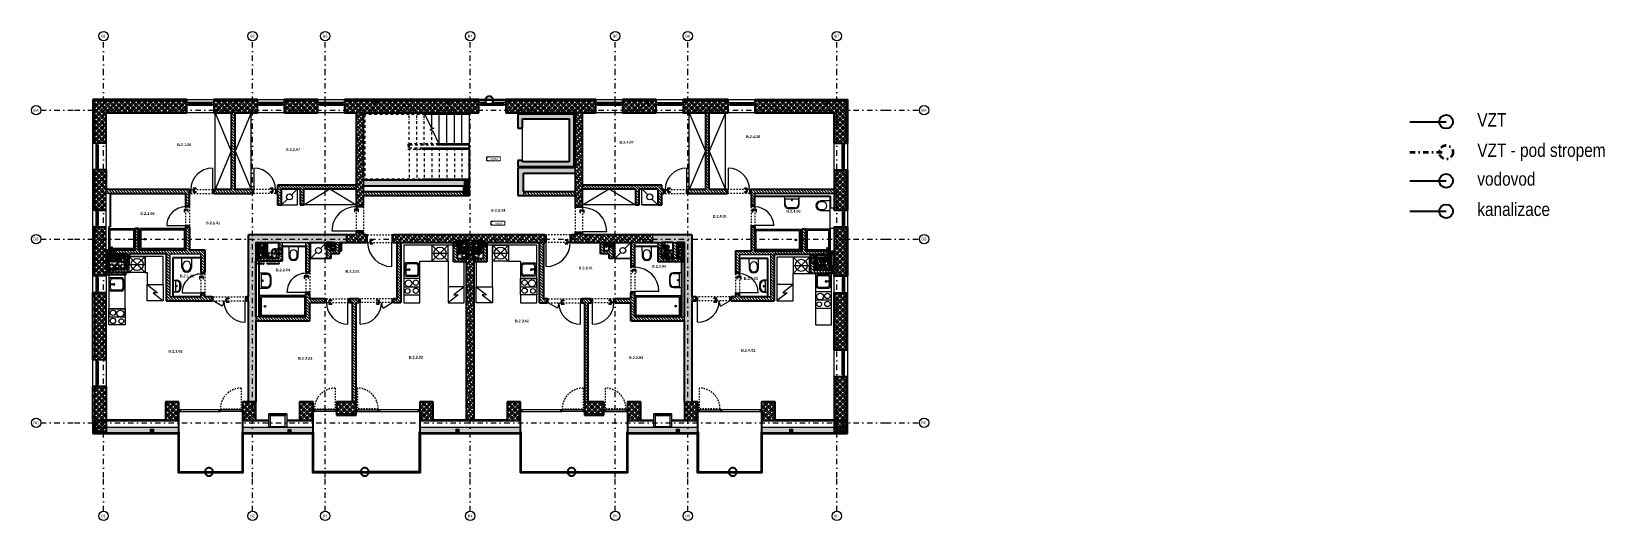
# Model space of a CAD drawing. Header units: millimetres. Extents: x -9163 to 49400, y 40309 to 58543.
import ezdxf

# ---------------------------------------------------------------- set-up
doc = ezdxf.new("R2010")
doc.units = ezdxf.units.MM
for name, pattern in [('HA_DashDot_10mm-S3mm', [500, 200, -150, 0, -150]), ('UDL_2NP_B$0$HA_Dash_2mm-S1mm', [100, 50, -50]), ('UDL_2NP_B$0$HA_DashDot_10mm-S3mm', [500, 200, -150, 0, -150]), ('UDL_2NP_B$0$HA_DashDot_2_2mm-S0_6mm', [110, 50, -30, 0, -30]), ('UDL_2NP_B$0$HA_DashDot_4mm-S1mm', [200, 100, -50, 0, -50])]:
    doc.linetypes.add(name, pattern=pattern)
for name, color, linetype, lineweight in [('_kanalizace', 34, 'Continuous', 35), ('_vodovod', 5, 'Continuous', 35), ('_VZT', 3, 'Continuous', 35), ('ABMV_det-koty 10', 140, 'Continuous', 5), ('UDL_2NP_B$0$A-AREA-____-IDEN', 252, 'Continuous', 9), ('UDL_2NP_B$0$A-AREA-____-OTLN', 252, 'Continuous', 5), ('UDL_2NP_B$0$A-DOOR-____-MCUT', 252, 'UDL_2NP_B$0$HA_DashDot_2_2mm-S0_6mm', 9), ('UDL_2NP_B$0$A-DOOR-____-OTLN', 252, 'Continuous', 9), ('UDL_2NP_B$0$A-DOOR-FRAM-MCUT', 252, 'Continuous', 9), ('UDL_2NP_B$0$A-FLOR-____-OTLN', 252, 'Continuous', 9), ('UDL_2NP_B$0$A-FLOR-HRAL-MBND', 252, 'UDL_2NP_B$0$HA_DashDot_4mm-S1mm', 9), ('UDL_2NP_B$0$A-FLOR-HRAL-OTLN', 252, 'Continuous', 9), ('UDL_2NP_B$0$A-GENM-____-OTLN', 252, 'Continuous', 9), ('UDL_2NP_B$0$A-GLAZ-____-MCUT', 252, 'Continuous', 5), ('UDL_2NP_B$0$A-GLAZ-____-OTLN', 252, 'Continuous', 5), ('UDL_2NP_B$0$A-GLAZ-CURT-MCUT', 252, 'Continuous', 5), ('UDL_2NP_B$0$A-GLAZ-CURT-OTLN', 252, 'Continuous', 5), ('UDL_2NP_B$0$A-GLAZ-CWMG-MCUT', 252, 'Continuous', 5), ('UDL_2NP_B$0$A-GLAZ-CWMG-OTLN', 252, 'Continuous', 5), ('UDL_2NP_B$0$A-ROOF-____-MCUT', 252, 'Continuous', 25), ('UDL_2NP_B$0$A-ROOF-____-OTLN', 252, 'Continuous', 9), ('UDL_2NP_B$0$A-ROOF-____-PATT', 252, 'Continuous', 25), ('UDL_2NP_B$0$A-WALL-____-MCUT', 252, 'Continuous', 9), ('UDL_2NP_B$0$A-WALL-____-OTLN', 252, 'Continuous', 9), ('UDL_2NP_B$0$A-WALL-____-PATT', 252, 'Continuous', 25), ('UDL_2NP_B$0$E-ELEC-FIXT-OTLN', 252, 'Continuous', 9), ('UDL_2NP_B$0$G-____-____-DIMS', 252, 'Continuous', 5), ('UDL_2NP_B$0$I-FURN-____-OTLN', 252, 'Continuous', 9), ('UDL_2NP_B$0$I-WALL-____-MCUT', 252, 'Continuous', 25), ('UDL_2NP_B$0$I-WALL-____-OTLN', 252, 'Continuous', 9), ('UDL_2NP_B$0$M-HVAC-DUCT-OTLN', 252, 'Continuous', 9), ('UDL_2NP_B$0$P-SANR-FIXT-OTLN', 252, 'Continuous', 9), ('UDL_2NP_B$0$Q-CASE-____-OTLN', 252, 'Continuous', 9), ('UDL_2NP_B$0$Q-SPCQ-____-OTLN', 252, 'Continuous', 9), ('UDL_2NP_B$0$S-GRID-____-IDEN', 252, 'Continuous', 9), ('UDL_2NP_B$0$S-GRID-____-OTLN', 252, 'Continuous', 5), ('UDL_2NP_B$0$S-STRS-____-IDEN', 252, 'Continuous', 5), ('UDL_2NP_B$0$S-STRS-____-MBND', 252, 'UDL_2NP_B$0$HA_DashDot_4mm-S1mm', 9), ('UDL_2NP_B$0$S-STRS-____-OTLN', 252, 'Continuous', 9)]:
    doc.layers.add(name, color=color, linetype=linetype, lineweight=lineweight)
doc.layers.add('_koo upravy', color=1, linetype='Continuous')
doc.styles.add('$0$GENERATED_STYLE_1', font='ARIALN.TTF')
doc.styles.add('ar-na-light10', font='ARIALN.TTF', dxfattribs={"height": 22})
doc.styles.add('UDL_2NP_B$0$Arial', font='arial.ttf', dxfattribs={"height": 50})
doc.styles.add('UDL_2NP_B$0$Arial_1', font='arial.ttf', dxfattribs={"height": 100})
doc.styles.add('UDL_2NP_B$0$Arial_2', font='arial.ttf', dxfattribs={"height": 75})
doc.styles.add('UDL_2NP_B$0$Arial_B', font='arialbd.ttf', dxfattribs={"height": 100})
doc.dimstyles.new('Copy of _MP_10', dxfattribs={"dimscale": 50, "dimtxt": 22, "dimasz": 0.2, "dimexe": 0.12, "dimexo": 0.15, "dimgap": 0.04165, "dimtad": 1, "dimdec": 0, "dimrnd": 0.5, "dimzin": 3, "dimdsep": 46, "dimtxsty": 'ar-na-light10', "dimblk": 'OBLIQUE', "dimcen": 0.12, "dimadec": 0, "dimazin": 2, "dimtfac": 0.75, "dimtdec": 0, "dimtix": 1, "dimtmove": 2, "dimatfit": 2, "dimldrblk": 'OBLIQUE', "dimfxl": 1, "dimfxlon": 1, "dimtolj": 1, "dimtzin": 0, "dimarcsym": 0})
pattern_1 = [(45, (0, 0), (-106.066, 106.066), []), (45, (75, 0), (-106.066, 106.066), []), (315, (0, 0), (106.066, 106.066), []), (315, (75, 0), (106.066, 106.066), [])]
pattern_2 = [(45, (0, 0), (-106.066, 106.066), []), (45, (75, 0), (-106.066, 106.066), []), (315, (0, 0), (70.71068, 70.71068), [])]
pattern_3 = [(135, (0, 0), (-53.03301, -53.03301), [])]
pattern_4 = [(0, (0, 0), (58.594, 33.829), [39.062, -78.125]), (120, (0, 0), (-58.593773, 33.829393), [39.063, -78.125]), (60, (0, 0), (0.000227, 67.658393), [0, -78.125, 39.063, 0])]
pattern_5 = [(45, (0, 0), (-125.7236, 125.7236), []), (45, (0, 190.5), (-125.7236, 125.7236), [])]

msp = doc.modelspace()

# ---------------------------------------------------------------- texts
at = {"layer": '_koo upravy', "color": 7, "style": '$0$GENERATED_STYLE_1'}
for s, p in [('VZT', (44663.1, 54996.4)), ('VZT - pod stropem', (44663.1, 53865)), ('vodovod', (44663.1, 52794.1)), ('kanalizace', (44663.1, 51662.7))]:
    msp.add_text(s, height=500, dxfattribs=at).set_placement(p)

# ---------------------------------------------------------------- blocks, each defined once
blk = doc.blocks.new('UDL_2NP_B$0$HA_WD_SinglePanel - 1000x1500-1355278-UDL_2NP-B')
at = {"layer": 'UDL_2NP_B$0$A-GLAZ-____-MCUT'}
for p, q in [((-500, 170), (-500, 100)), ((-420, 170), (-500, 170)), ((-500, 100), (-440, 100)), ((-440, 75), (-440, 125)), ((-440, 125), (-390, 125)), ((-390, 75), (-440, 75)), ((-420, 125), (-420, 170)), ((-390, 125), (-390, 75)), ((390, 105), (-390, 105)), ((390, 95), (-390, 95)), ((390, 75), (390, 125)), ((390, 125), (440, 125)), ((440, 75), (390, 75)), ((500, 170), (420, 170)), ((420, 170), (420, 125)), ((440, 125), (440, 75)), ((440, 100), (500, 100)), ((500, 100), (500, 170))]:
    blk.add_line(p, q, dxfattribs=at)
at = {"layer": 'UDL_2NP_B$0$A-GLAZ-____-OTLN'}
for p, q in [((440, 125), (-440, 125)), ((-440, 75), (-440, 125)), ((-440, 75), (440, 75)), ((420, 170), (-420, 170)), ((390, 125), (-390, 125)), ((390, 75), (-390, 75)), ((440, 125), (440, 75))]:
    blk.add_line(p, q, dxfattribs=at)
blk = doc.blocks.new('UDL_2NP_B$0$HA_WD_SinglePanel - 625x1000-1355900-UDL_2NP-B')
at = {"layer": 'UDL_2NP_B$0$A-GLAZ-____-MCUT'}
for p, q in [((-313, 170), (-313, 100)), ((-233, 170), (-313, 170)), ((-313, 100), (-253, 100)), ((-253, 75), (-253, 125)), ((-253, 125), (-203, 125)), ((-203, 75), (-253, 75)), ((-233, 125), (-233, 170)), ((-203, 125), (-203, 75)), ((202, 105), (-203, 105)), ((202, 95), (-203, 95)), ((202, 75), (202, 125)), ((202, 125), (252, 125)), ((252, 75), (202, 75)), ((312, 170), (232, 170)), ((232, 170), (232, 125)), ((252, 125), (252, 75)), ((252, 100), (312, 100)), ((312, 100), (312, 170))]:
    blk.add_line(p, q, dxfattribs=at)
at = {"layer": 'UDL_2NP_B$0$A-GLAZ-____-OTLN'}
for p, q in [((252, 125), (-253, 125)), ((-253, 75), (-253, 125)), ((-253, 75), (252, 75)), ((232, 170), (-233, 170)), ((202, 125), (-203, 125)), ((202, 75), (-203, 75)), ((252, 125), (252, 75))]:
    blk.add_line(p, q, dxfattribs=at)
blk = doc.blocks.new('UDL_2NP_B$0$HA_WD_SinglePanel - 1000x2400-1355636-UDL_2NP-B')
at = {"layer": 'UDL_2NP_B$0$A-GLAZ-____-MCUT'}
for p, q in [((-420, 170), (-500, 170)), ((-500, 100), (-440, 100)), ((-440, 75), (-440, 125)), ((-440, 125), (-390, 125)), ((-390, 75), (-440, 75)), ((-420, 125), (-420, 170)), ((-390, 125), (-390, 75)), ((390, 105), (-390, 105)), ((390, 95), (-390, 95)), ((390, 75), (390, 125)), ((390, 125), (440, 125)), ((440, 75), (390, 75)), ((500, 170), (420, 170)), ((420, 170), (420, 125)), ((440, 125), (440, 75)), ((440, 100), (500, 100))]:
    blk.add_line(p, q, dxfattribs=at)
at = {"layer": 'UDL_2NP_B$0$A-GLAZ-____-OTLN'}
for p, q in [((440, 125), (-440, 125)), ((-440, 75), (-440, 125)), ((-440, 75), (440, 75)), ((-241, 170), (-420, 170)), ((390, 125), (-390, 125)), ((390, 75), (-390, 75)), ((420, 170), (12, 170)), ((440, 125), (440, 75))]:
    blk.add_line(p, q, dxfattribs=at)
blk = doc.blocks.new('UDL_2NP_B$0$HA_DR_Single_Swing_Solid - In_900x2100-1358055-UDL_2NP-B')
at = {"layer": 'UDL_2NP_B$0$A-DOOR-____-MCUT'}
for p, q in [((-450, 140), (450, 140)), ((-450, -140), (450, -140))]:
    blk.add_line(p, q, dxfattribs=at)
at = {"layer": 'UDL_2NP_B$0$A-DOOR-____-OTLN'}
for p, q in [((-380, -92), (-320, -92)), ((-380, -92), (-380, -100)), ((-320, -100), (-380, -100)), ((-380, -140), (-320, -140)), ((-380, -140), (-380, -148)), ((-320, -148), (-380, -148)), ((-358, -43), (-358, -92)), ((-255, -43), (-358, -43)), ((-358, -148), (-358, -198)), ((-358, -198), (-255, -198)), ((-343, -92), (-343, -58)), ((-343, -58), (-255, -58)), ((-343, -183), (-343, -148)), ((-255, -183), (-343, -183)), ((-320, -100), (-320, -92)), ((-320, -148), (-320, -140)), ((-255, -43), (-255, -58)), ((-255, -183), (-255, -198))]:
    blk.add_line(p, q, dxfattribs=at)
at = {"layer": 'UDL_2NP_B$0$A-DOOR-____-OTLN', "lineweight": 5}
blk.add_line((450, -1040), (450, -140), dxfattribs=at)
blk.add_arc((450, -140), 900, 180, 270, dxfattribs=at)
at = {"layer": 'UDL_2NP_B$0$A-DOOR-____-OTLN'}
for points in [[(-343, -58), (-343, -58), (-343, -57), (-343, -57), (-343, -57), (-344, -56), (-344, -56), (-345, -55), (-345, -55), (-346, -54), (-347, -53), (-347, -53), (-348, -52), (-348, -52), (-349, -51), (-349, -51), (-350, -50), (-350, -50), (-350, -50), (-351, -49), (-351, -49), (-352, -48), (-352, -48), (-353, -47), (-353, -47), (-354, -46), (-354, -46), (-355, -45), (-355, -45), (-356, -44), (-356, -44), (-357, -43), (-357, -43), (-357, -43), (-358, -43), (-358, -43)], [(-358, -198), (-358, -198), (-357, -197), (-357, -197), (-357, -197), (-356, -196), (-356, -196), (-355, -195), (-355, -195), (-354, -194), (-353, -193), (-353, -193), (-352, -192), (-352, -192), (-351, -191), (-351, -191), (-350, -190), (-350, -190), (-350, -190), (-349, -189), (-349, -189), (-348, -188), (-348, -188), (-347, -187), (-347, -187), (-346, -186), (-346, -186), (-345, -185), (-345, -185), (-344, -184), (-344, -184), (-343, -183), (-343, -183), (-343, -183), (-343, -183), (-343, -183)]]:
    blk.add_open_spline(points, degree=3, knots=[0, 0, 0, 0, 0.083333, 0.125, 0.166667, 0.208333, 0.229167, 0.25, 0.291667, 0.333333, 0.354167, 0.375, 0.395833, 0.416667, 0.4375, 0.458333, 0.479167, 0.5, 0.520833, 0.541667, 0.5625, 0.583333, 0.604167, 0.625, 0.645833, 0.666667, 0.6875, 0.708333, 0.75, 0.770833, 0.791667, 0.833333, 0.875, 0.916667, 1, 1, 1, 1], dxfattribs=at)
at = {"layer": 'UDL_2NP_B$0$A-DOOR-FRAM-MCUT'}
for p, q in [((-450, 140), (-500, 140)), ((-500, 140), (-500, -140)), ((-450, -140), (-450, 140)), ((500, 140), (450, 140)), ((450, 140), (450, -140)), ((500, -140), (500, 140)), ((-500, -140), (-450, -140)), ((450, -140), (500, -140))]:
    blk.add_line(p, q, dxfattribs=at)
blk = doc.blocks.new('UDL_2NP_B$0$HA_DR_Single_Swing_Solid - In_800x2100-1351633-UDL_2NP-B')
at = {"layer": 'UDL_2NP_B$0$A-DOOR-____-MCUT'}
for p, q in [((-400, 72), (400, 72)), ((-400, -73), (400, -73))]:
    blk.add_line(p, q, dxfattribs=at)
at = {"layer": 'UDL_2NP_B$0$A-DOOR-____-OTLN'}
for p, q in [((-308, 25), (-308, -25)), ((-205, 25), (-308, 25)), ((-293, -25), (-293, 10)), ((-293, 10), (-205, 10)), ((-205, 25), (-205, 10)), ((-330, -25), (-270, -25)), ((-330, -25), (-330, -33)), ((-270, -33), (-330, -33)), ((-330, -73), (-270, -73)), ((-330, -73), (-330, -81)), ((-270, -81), (-330, -81)), ((-308, -81), (-308, -130)), ((-308, -130), (-205, -130)), ((-293, -115), (-293, -81)), ((-205, -115), (-293, -115)), ((-270, -33), (-270, -25)), ((-270, -81), (-270, -73)), ((-205, -115), (-205, -130))]:
    blk.add_line(p, q, dxfattribs=at)
at = {"layer": 'UDL_2NP_B$0$A-DOOR-____-OTLN', "lineweight": 5}
blk.add_line((400, -873), (400, -73), dxfattribs=at)
blk.add_arc((400, -73), 800, 180, 270, dxfattribs=at)
at = {"layer": 'UDL_2NP_B$0$A-DOOR-____-OTLN'}
for points in [[(-293, 10), (-293, 10), (-293, 10), (-293, 11), (-293, 11), (-294, 11), (-294, 12), (-295, 12), (-295, 13), (-296, 14), (-297, 14), (-297, 15), (-298, 15), (-298, 16), (-299, 16), (-299, 17), (-300, 17), (-300, 18), (-300, 18), (-301, 18), (-301, 19), (-302, 19), (-302, 20), (-303, 20), (-303, 21), (-304, 21), (-304, 22), (-305, 22), (-305, 23), (-306, 23), (-306, 24), (-307, 24), (-307, 24), (-307, 25), (-308, 25), (-308, 25)], [(-308, -130), (-308, -130), (-307, -130), (-307, -129), (-307, -129), (-306, -129), (-306, -128), (-305, -128), (-305, -127), (-304, -126), (-303, -126), (-303, -125), (-302, -125), (-302, -124), (-301, -124), (-301, -123), (-300, -123), (-300, -122), (-300, -122), (-299, -122), (-299, -121), (-298, -121), (-298, -120), (-297, -120), (-297, -119), (-296, -119), (-296, -118), (-295, -118), (-295, -117), (-294, -117), (-294, -116), (-293, -116), (-293, -116), (-293, -115), (-293, -115), (-293, -115)]]:
    blk.add_open_spline(points, degree=3, knots=[0, 0, 0, 0, 0.083333, 0.125, 0.166667, 0.208333, 0.229167, 0.25, 0.291667, 0.333333, 0.354167, 0.375, 0.395833, 0.416667, 0.4375, 0.458333, 0.479167, 0.5, 0.520833, 0.541667, 0.5625, 0.583333, 0.604167, 0.625, 0.645833, 0.666667, 0.6875, 0.708333, 0.75, 0.770833, 0.791667, 0.833333, 0.875, 0.916667, 1, 1, 1, 1], dxfattribs=at)
at = {"layer": 'UDL_2NP_B$0$A-DOOR-FRAM-MCUT'}
for p, q in [((-400, 72), (-450, 72)), ((-450, 72), (-450, -73)), ((-400, -73), (-400, 72)), ((450, 72), (400, 72)), ((400, 72), (400, -73)), ((450, -73), (450, 72)), ((-450, -73), (-400, -73)), ((400, -73), (450, -73))]:
    blk.add_line(p, q, dxfattribs=at)
blk = doc.blocks.new('UDL_2NP_B$0$HA_DR_Single_Swing_Solid - In_800x2100-1351696-UDL_2NP-B')
at = {"layer": 'UDL_2NP_B$0$A-DOOR-____-MCUT'}
for p, q in [((-400, 72), (400, 72)), ((-400, -72), (400, -72))]:
    blk.add_line(p, q, dxfattribs=at)
at = {"layer": 'UDL_2NP_B$0$A-DOOR-____-OTLN', "lineweight": 5}
blk.add_line((400, 873), (400, 72), dxfattribs=at)
at = {"layer": 'UDL_2NP_B$0$A-DOOR-____-OTLN'}
for p, q in [((-330, 81), (-270, 81)), ((-330, 81), (-330, 72)), ((-270, 72), (-330, 72)), ((-330, 33), (-270, 33)), ((-330, 33), (-330, 25)), ((-270, 25), (-330, 25)), ((-308, 130), (-308, 81)), ((-205, 130), (-308, 130)), ((-308, 25), (-308, -25)), ((-293, 81), (-293, 115)), ((-293, 115), (-205, 115)), ((-293, -10), (-293, 25)), ((-270, 72), (-270, 81)), ((-270, 25), (-270, 33)), ((-205, 130), (-205, 115)), ((-308, -25), (-205, -25)), ((-205, -10), (-293, -10)), ((-205, -10), (-205, -25))]:
    blk.add_line(p, q, dxfattribs=at)
at = {"layer": 'UDL_2NP_B$0$A-DOOR-____-OTLN', "lineweight": 5}
blk.add_arc((400, 72), 800, 90, 180, dxfattribs=at)
at = {"layer": 'UDL_2NP_B$0$A-DOOR-____-OTLN'}
for points in [[(-293, 115), (-293, 115), (-293, 115), (-293, 116), (-293, 116), (-294, 116), (-294, 117), (-295, 117), (-295, 118), (-296, 119), (-297, 119), (-297, 120), (-298, 120), (-298, 121), (-299, 121), (-299, 122), (-300, 122), (-300, 123), (-300, 123), (-301, 123), (-301, 124), (-302, 124), (-302, 125), (-303, 125), (-303, 126), (-304, 126), (-304, 127), (-305, 127), (-305, 128), (-306, 128), (-306, 129), (-307, 129), (-307, 129), (-307, 130), (-308, 130), (-308, 130)], [(-308, -25), (-308, -25), (-307, -25), (-307, -24), (-307, -24), (-306, -24), (-306, -23), (-305, -23), (-305, -22), (-304, -21), (-303, -21), (-303, -20), (-302, -20), (-302, -19), (-301, -19), (-301, -18), (-300, -18), (-300, -17), (-300, -17), (-299, -17), (-299, -16), (-298, -16), (-298, -15), (-297, -15), (-297, -14), (-296, -14), (-296, -13), (-295, -13), (-295, -12), (-294, -12), (-294, -11), (-293, -11), (-293, -11), (-293, -10), (-293, -10), (-293, -10)]]:
    blk.add_open_spline(points, degree=3, knots=[0, 0, 0, 0, 0.083333, 0.125, 0.166667, 0.208333, 0.229167, 0.25, 0.291667, 0.333333, 0.354167, 0.375, 0.395833, 0.416667, 0.4375, 0.458333, 0.479167, 0.5, 0.520833, 0.541667, 0.5625, 0.583333, 0.604167, 0.625, 0.645833, 0.666667, 0.6875, 0.708333, 0.75, 0.770833, 0.791667, 0.833333, 0.875, 0.916667, 1, 1, 1, 1], dxfattribs=at)
at = {"layer": 'UDL_2NP_B$0$A-DOOR-FRAM-MCUT'}
for p, q in [((-450, -72), (-450, 72)), ((-450, 72), (-400, 72)), ((-400, 72), (-400, -72)), ((400, 72), (450, 72)), ((400, -72), (400, 72)), ((450, 72), (450, -72)), ((-400, -72), (-450, -72)), ((450, -72), (400, -72))]:
    blk.add_line(p, q, dxfattribs=at)
blk = doc.blocks.new('UDL_2NP_B$0$HA_DR_Single_Swing_Solid - In_700x2100-1351884-UDL_2NP-B')
at = {"layer": 'UDL_2NP_B$0$A-DOOR-____-MCUT'}
for p, q in [((-350, 72), (350, 72)), ((-350, -73), (350, -73))]:
    blk.add_line(p, q, dxfattribs=at)
at = {"layer": 'UDL_2NP_B$0$A-DOOR-____-OTLN'}
for p, q in [((-258, 25), (-258, -25)), ((-155, 25), (-258, 25)), ((-243, -25), (-243, 10)), ((-243, 10), (-155, 10)), ((-155, 25), (-155, 10)), ((-280, -25), (-220, -25)), ((-280, -25), (-280, -33)), ((-220, -33), (-280, -33)), ((-280, -73), (-220, -73)), ((-280, -73), (-280, -81)), ((-220, -81), (-280, -81)), ((-258, -81), (-258, -130)), ((-258, -130), (-155, -130)), ((-243, -115), (-243, -81)), ((-155, -115), (-243, -115)), ((-220, -33), (-220, -25)), ((-220, -81), (-220, -73)), ((-155, -115), (-155, -130))]:
    blk.add_line(p, q, dxfattribs=at)
at = {"layer": 'UDL_2NP_B$0$A-DOOR-____-OTLN', "lineweight": 5}
blk.add_line((350, -773), (350, -73), dxfattribs=at)
blk.add_arc((350, -73), 700, 180, 270, dxfattribs=at)
at = {"layer": 'UDL_2NP_B$0$A-DOOR-____-OTLN'}
for points in [[(-243, 10), (-243, 10), (-243, 10), (-243, 11), (-243, 11), (-244, 11), (-244, 12), (-245, 12), (-245, 13), (-246, 14), (-247, 14), (-247, 15), (-248, 15), (-248, 16), (-249, 16), (-249, 17), (-250, 17), (-250, 18), (-250, 18), (-251, 18), (-251, 19), (-252, 19), (-252, 20), (-253, 20), (-253, 21), (-254, 21), (-254, 22), (-255, 22), (-255, 23), (-256, 23), (-256, 24), (-257, 24), (-257, 24), (-257, 25), (-258, 25), (-258, 25)], [(-258, -130), (-258, -130), (-257, -130), (-257, -129), (-257, -129), (-256, -129), (-256, -128), (-255, -128), (-255, -127), (-254, -126), (-253, -126), (-253, -125), (-252, -125), (-252, -124), (-251, -124), (-251, -123), (-250, -123), (-250, -122), (-250, -122), (-249, -122), (-249, -121), (-248, -121), (-248, -120), (-247, -120), (-247, -119), (-246, -119), (-246, -118), (-245, -118), (-245, -117), (-244, -117), (-244, -116), (-243, -116), (-243, -116), (-243, -115), (-243, -115), (-243, -115)]]:
    blk.add_open_spline(points, degree=3, knots=[0, 0, 0, 0, 0.083333, 0.125, 0.166667, 0.208333, 0.229167, 0.25, 0.291667, 0.333333, 0.354167, 0.375, 0.395833, 0.416667, 0.4375, 0.458333, 0.479167, 0.5, 0.520833, 0.541667, 0.5625, 0.583333, 0.604167, 0.625, 0.645833, 0.666667, 0.6875, 0.708333, 0.75, 0.770833, 0.791667, 0.833333, 0.875, 0.916667, 1, 1, 1, 1], dxfattribs=at)
at = {"layer": 'UDL_2NP_B$0$A-DOOR-FRAM-MCUT'}
for p, q in [((-350, 72), (-400, 72)), ((-400, 72), (-400, -73)), ((-350, -73), (-350, 72)), ((400, 72), (350, 72)), ((350, 72), (350, -73)), ((400, -73), (400, 72)), ((-400, -73), (-350, -73)), ((350, -73), (400, -73))]:
    blk.add_line(p, q, dxfattribs=at)
blk = doc.blocks.new('UDL_2NP_B$0$HA_DR_Double_Swing_Solid - In_1200x2100_800-1535122-UDL_2NP-B')
at = {"layer": 'UDL_2NP_B$0$A-DOOR-____-MCUT'}
for p, q in [((-600, 72), (600, 72)), ((-600, -73), (600, -73))]:
    blk.add_line(p, q, dxfattribs=at)
at = {"layer": 'UDL_2NP_B$0$A-DOOR-____-OTLN', "lineweight": 5}
for p, q in [((600, 872), (600, 72)), ((-254, 272), (-600, 72))]:
    blk.add_line(p, q, dxfattribs=at)
at = {"layer": 'UDL_2NP_B$0$A-DOOR-____-OTLN'}
for p, q in [((-130, 80), (-70, 80)), ((-130, 80), (-130, 72)), ((-70, 72), (-130, 72)), ((-130, 32), (-70, 32)), ((-130, 32), (-130, 24)), ((-70, 24), (-130, 24)), ((-108, 130), (-108, 80)), ((-5, 130), (-108, 130)), ((-108, 24), (-108, -25)), ((-93, 80), (-93, 115)), ((-93, 115), (-5, 115)), ((-93, -10), (-93, 24)), ((-70, 72), (-70, 80)), ((-70, 24), (-70, 32)), ((-5, 130), (-5, 115)), ((-108, -25), (-5, -25)), ((-5, -10), (-93, -10)), ((-5, -10), (-5, -25))]:
    blk.add_line(p, q, dxfattribs=at)
at = {"layer": 'UDL_2NP_B$0$A-DOOR-____-OTLN', "lineweight": 5}
for centre, radius, start, end in [((600, 72), 800, 90, 180), ((-600, 72), 400, 360, 30)]:
    blk.add_arc(centre, radius, start, end, dxfattribs=at)
at = {"layer": 'UDL_2NP_B$0$A-DOOR-____-OTLN'}
for points in [[(-93, 115), (-93, 115), (-93, 115), (-93, 116), (-93, 116), (-94, 116), (-94, 117), (-95, 117), (-95, 118), (-96, 119), (-97, 119), (-97, 120), (-98, 120), (-98, 121), (-99, 121), (-99, 122), (-100, 122), (-100, 123), (-100, 123), (-101, 123), (-101, 124), (-102, 124), (-102, 125), (-103, 125), (-103, 126), (-104, 126), (-104, 127), (-105, 127), (-105, 128), (-106, 128), (-106, 129), (-107, 129), (-107, 129), (-107, 130), (-108, 130), (-108, 130)], [(-108, -25), (-108, -25), (-107, -25), (-107, -24), (-107, -24), (-106, -24), (-106, -23), (-105, -23), (-105, -22), (-104, -21), (-103, -21), (-103, -20), (-102, -20), (-102, -19), (-101, -19), (-101, -18), (-100, -18), (-100, -17), (-100, -17), (-99, -17), (-99, -16), (-98, -16), (-98, -15), (-97, -15), (-97, -14), (-96, -14), (-96, -13), (-95, -13), (-95, -12), (-94, -12), (-94, -11), (-93, -11), (-93, -11), (-93, -10), (-93, -10), (-93, -10)]]:
    blk.add_open_spline(points, degree=3, knots=[0, 0, 0, 0, 0.083333, 0.125, 0.166667, 0.208333, 0.229167, 0.25, 0.291667, 0.333333, 0.354167, 0.375, 0.395833, 0.416667, 0.4375, 0.458333, 0.479167, 0.5, 0.520833, 0.541667, 0.5625, 0.583333, 0.604167, 0.625, 0.645833, 0.666667, 0.6875, 0.708333, 0.75, 0.770833, 0.791667, 0.833333, 0.875, 0.916667, 1, 1, 1, 1], dxfattribs=at)
at = {"layer": 'UDL_2NP_B$0$A-DOOR-FRAM-MCUT'}
for p, q in [((-650, -73), (-650, 72)), ((-650, 72), (-600, 72)), ((-600, 72), (-600, -73)), ((600, 72), (650, 72)), ((600, -73), (600, 72)), ((650, 72), (650, -73)), ((-600, -73), (-650, -73)), ((650, -73), (600, -73))]:
    blk.add_line(p, q, dxfattribs=at)
blk = doc.blocks.new('UDL_2NP_B$0$HA_DR_Single_Swing_Solid - In_900x2100-1363122-UDL_2NP-B')
at = {"layer": 'UDL_2NP_B$0$A-DOOR-____-MCUT'}
for p, q in [((-450, 140), (450, 140)), ((-450, -140), (450, -140))]:
    blk.add_line(p, q, dxfattribs=at)
at = {"layer": 'UDL_2NP_B$0$A-DOOR-____-OTLN', "lineweight": 5}
blk.add_line((450, 1040), (450, 140), dxfattribs=at)
at = {"layer": 'UDL_2NP_B$0$A-DOOR-____-OTLN'}
for p, q in [((-380, 148), (-320, 148)), ((-380, 148), (-380, 140)), ((-320, 140), (-380, 140)), ((-380, 100), (-320, 100)), ((-380, 100), (-380, 92)), ((-320, 92), (-380, 92)), ((-358, 197), (-358, 148)), ((-255, 197), (-358, 197)), ((-358, 92), (-358, 42)), ((-358, 42), (-255, 42)), ((-343, 148), (-343, 182)), ((-343, 182), (-255, 182)), ((-343, 57), (-343, 92)), ((-255, 57), (-343, 57)), ((-320, 140), (-320, 148)), ((-320, 92), (-320, 100)), ((-255, 197), (-255, 182)), ((-255, 57), (-255, 42))]:
    blk.add_line(p, q, dxfattribs=at)
at = {"layer": 'UDL_2NP_B$0$A-DOOR-____-OTLN', "lineweight": 5}
blk.add_arc((450, 140), 900, 90, 180, dxfattribs=at)
at = {"layer": 'UDL_2NP_B$0$A-DOOR-____-OTLN'}
for points in [[(-343, 182), (-343, 182), (-343, 183), (-343, 183), (-343, 183), (-344, 184), (-344, 184), (-345, 185), (-345, 185), (-346, 186), (-347, 187), (-347, 187), (-348, 188), (-348, 188), (-349, 189), (-349, 189), (-350, 190), (-350, 190), (-350, 190), (-351, 191), (-351, 191), (-352, 192), (-352, 192), (-353, 193), (-353, 193), (-354, 194), (-354, 194), (-355, 195), (-355, 195), (-356, 196), (-356, 196), (-357, 197), (-357, 197), (-357, 197), (-358, 197), (-358, 197)], [(-358, 42), (-358, 42), (-357, 43), (-357, 43), (-357, 43), (-356, 44), (-356, 44), (-355, 45), (-355, 45), (-354, 46), (-353, 47), (-353, 47), (-352, 48), (-352, 48), (-351, 49), (-351, 49), (-350, 50), (-350, 50), (-350, 50), (-349, 51), (-349, 51), (-348, 52), (-348, 52), (-347, 53), (-347, 53), (-346, 54), (-346, 54), (-345, 55), (-345, 55), (-344, 56), (-344, 56), (-343, 57), (-343, 57), (-343, 57), (-343, 57), (-343, 57)]]:
    blk.add_open_spline(points, degree=3, knots=[0, 0, 0, 0, 0.083333, 0.125, 0.166667, 0.208333, 0.229167, 0.25, 0.291667, 0.333333, 0.354167, 0.375, 0.395833, 0.416667, 0.4375, 0.458333, 0.479167, 0.5, 0.520833, 0.541667, 0.5625, 0.583333, 0.604167, 0.625, 0.645833, 0.666667, 0.6875, 0.708333, 0.75, 0.770833, 0.791667, 0.833333, 0.875, 0.916667, 1, 1, 1, 1], dxfattribs=at)
at = {"layer": 'UDL_2NP_B$0$A-DOOR-FRAM-MCUT'}
for p, q in [((-500, -140), (-500, 140)), ((-500, 140), (-450, 140)), ((-450, 140), (-450, -140)), ((450, 140), (500, 140)), ((450, -140), (450, 140)), ((500, 140), (500, -140)), ((-450, -140), (-500, -140)), ((500, -140), (450, -140))]:
    blk.add_line(p, q, dxfattribs=at)
blk = doc.blocks.new('UDL_2NP_B$0$HA_DR_Single_Swing_Solid - In_900x2100-1494930-UDL_2NP-B')
at = {"layer": 'UDL_2NP_B$0$A-DOOR-____-MCUT'}
for p, q in [((-450, 72), (450, 72)), ((-450, -72), (450, -72))]:
    blk.add_line(p, q, dxfattribs=at)
at = {"layer": 'UDL_2NP_B$0$A-DOOR-____-OTLN', "lineweight": 5}
blk.add_line((450, 972), (450, 72), dxfattribs=at)
at = {"layer": 'UDL_2NP_B$0$A-DOOR-____-OTLN'}
for p, q in [((-380, 81), (-320, 81)), ((-380, 81), (-380, 72)), ((-320, 72), (-380, 72)), ((-380, 33), (-320, 33)), ((-380, 33), (-380, 25)), ((-320, 25), (-380, 25)), ((-358, 130), (-358, 81)), ((-255, 130), (-358, 130)), ((-358, 25), (-358, -25)), ((-343, 81), (-343, 115)), ((-343, 115), (-255, 115)), ((-343, -10), (-343, 25)), ((-320, 72), (-320, 81)), ((-320, 25), (-320, 33)), ((-255, 130), (-255, 115)), ((-358, -25), (-255, -25)), ((-255, -10), (-343, -10)), ((-255, -10), (-255, -25))]:
    blk.add_line(p, q, dxfattribs=at)
at = {"layer": 'UDL_2NP_B$0$A-DOOR-____-OTLN', "lineweight": 5}
blk.add_arc((450, 72), 900, 90, 180, dxfattribs=at)
at = {"layer": 'UDL_2NP_B$0$A-DOOR-____-OTLN'}
for points in [[(-343, 115), (-343, 115), (-343, 115), (-343, 116), (-343, 116), (-344, 116), (-344, 117), (-345, 117), (-345, 118), (-346, 119), (-347, 119), (-347, 120), (-348, 120), (-348, 121), (-349, 121), (-349, 122), (-350, 122), (-350, 123), (-350, 123), (-351, 123), (-351, 124), (-352, 124), (-352, 125), (-353, 125), (-353, 126), (-354, 126), (-354, 127), (-355, 127), (-355, 128), (-356, 128), (-356, 129), (-357, 129), (-357, 129), (-357, 130), (-358, 130), (-358, 130)], [(-358, -25), (-358, -25), (-357, -25), (-357, -24), (-357, -24), (-356, -24), (-356, -23), (-355, -23), (-355, -22), (-354, -21), (-353, -21), (-353, -20), (-352, -20), (-352, -19), (-351, -19), (-351, -18), (-350, -18), (-350, -17), (-350, -17), (-349, -17), (-349, -16), (-348, -16), (-348, -15), (-347, -15), (-347, -14), (-346, -14), (-346, -13), (-345, -13), (-345, -12), (-344, -12), (-344, -11), (-343, -11), (-343, -11), (-343, -10), (-343, -10), (-343, -10)]]:
    blk.add_open_spline(points, degree=3, knots=[0, 0, 0, 0, 0.083333, 0.125, 0.166667, 0.208333, 0.229167, 0.25, 0.291667, 0.333333, 0.354167, 0.375, 0.395833, 0.416667, 0.4375, 0.458333, 0.479167, 0.5, 0.520833, 0.541667, 0.5625, 0.583333, 0.604167, 0.625, 0.645833, 0.666667, 0.6875, 0.708333, 0.75, 0.770833, 0.791667, 0.833333, 0.875, 0.916667, 1, 1, 1, 1], dxfattribs=at)
at = {"layer": 'UDL_2NP_B$0$A-DOOR-FRAM-MCUT'}
for p, q in [((-500, -72), (-500, 72)), ((-500, 72), (-450, 72)), ((-450, 72), (-450, -72)), ((450, 72), (500, 72)), ((450, -72), (450, 72)), ((500, 72), (500, -72)), ((-450, -72), (-500, -72)), ((500, -72), (450, -72))]:
    blk.add_line(p, q, dxfattribs=at)
blk = doc.blocks.new('UDL_2NP_B$0$HA_DR_Single_Swing_Solid - In_700x2100-1352906-UDL_2NP-B')
at = {"layer": 'UDL_2NP_B$0$A-DOOR-____-MCUT'}
for p, q in [((-350, 72), (350, 72)), ((-350, -72), (350, -72))]:
    blk.add_line(p, q, dxfattribs=at)
at = {"layer": 'UDL_2NP_B$0$A-DOOR-____-OTLN', "lineweight": 5}
blk.add_line((350, 773), (350, 72), dxfattribs=at)
at = {"layer": 'UDL_2NP_B$0$A-DOOR-____-OTLN'}
for p, q in [((-280, 81), (-220, 81)), ((-280, 81), (-280, 72)), ((-220, 72), (-280, 72)), ((-280, 33), (-220, 33)), ((-280, 33), (-280, 25)), ((-220, 25), (-280, 25)), ((-258, 130), (-258, 81)), ((-155, 130), (-258, 130)), ((-258, 25), (-258, -25)), ((-243, 81), (-243, 115)), ((-243, 115), (-155, 115)), ((-243, -10), (-243, 25)), ((-220, 72), (-220, 81)), ((-220, 25), (-220, 33)), ((-155, 130), (-155, 115)), ((-258, -25), (-155, -25)), ((-155, -10), (-243, -10)), ((-155, -10), (-155, -25))]:
    blk.add_line(p, q, dxfattribs=at)
at = {"layer": 'UDL_2NP_B$0$A-DOOR-____-OTLN', "lineweight": 5}
blk.add_arc((350, 72), 700, 90, 180, dxfattribs=at)
at = {"layer": 'UDL_2NP_B$0$A-DOOR-____-OTLN'}
for points in [[(-243, 115), (-243, 115), (-243, 115), (-243, 116), (-243, 116), (-244, 116), (-244, 117), (-245, 117), (-245, 118), (-246, 119), (-247, 119), (-247, 120), (-248, 120), (-248, 121), (-249, 121), (-249, 122), (-250, 122), (-250, 123), (-250, 123), (-251, 123), (-251, 124), (-252, 124), (-252, 125), (-253, 125), (-253, 126), (-254, 126), (-254, 127), (-255, 127), (-255, 128), (-256, 128), (-256, 129), (-257, 129), (-257, 129), (-257, 130), (-258, 130), (-258, 130)], [(-258, -25), (-258, -25), (-257, -25), (-257, -24), (-257, -24), (-256, -24), (-256, -23), (-255, -23), (-255, -22), (-254, -21), (-253, -21), (-253, -20), (-252, -20), (-252, -19), (-251, -19), (-251, -18), (-250, -18), (-250, -17), (-250, -17), (-249, -17), (-249, -16), (-248, -16), (-248, -15), (-247, -15), (-247, -14), (-246, -14), (-246, -13), (-245, -13), (-245, -12), (-244, -12), (-244, -11), (-243, -11), (-243, -11), (-243, -10), (-243, -10), (-243, -10)]]:
    blk.add_open_spline(points, degree=3, knots=[0, 0, 0, 0, 0.083333, 0.125, 0.166667, 0.208333, 0.229167, 0.25, 0.291667, 0.333333, 0.354167, 0.375, 0.395833, 0.416667, 0.4375, 0.458333, 0.479167, 0.5, 0.520833, 0.541667, 0.5625, 0.583333, 0.604167, 0.625, 0.645833, 0.666667, 0.6875, 0.708333, 0.75, 0.770833, 0.791667, 0.833333, 0.875, 0.916667, 1, 1, 1, 1], dxfattribs=at)
at = {"layer": 'UDL_2NP_B$0$A-DOOR-FRAM-MCUT'}
for p, q in [((-400, -72), (-400, 72)), ((-400, 72), (-350, 72)), ((-350, 72), (-350, -72)), ((350, 72), (400, 72)), ((350, -72), (350, 72)), ((400, 72), (400, -72)), ((-350, -72), (-400, -72)), ((400, -72), (350, -72))]:
    blk.add_line(p, q, dxfattribs=at)
blk = doc.blocks.new('UDL_2NP_B$0$HA_WD_SinglePanel - 1000x1500-1365078-UDL_2NP-B')
at = {"layer": 'UDL_2NP_B$0$A-GLAZ-____-MCUT'}
for p, q in [((-500, -100), (-440, -100)), ((-500, -170), (-500, -100)), ((-420, -170), (-500, -170)), ((-440, -75), (-440, -125)), ((-390, -75), (-440, -75)), ((-440, -125), (-390, -125)), ((-420, -125), (-420, -170)), ((-390, -125), (-390, -75)), ((390, -95), (-390, -95)), ((390, -105), (-390, -105)), ((390, -75), (390, -125)), ((440, -75), (390, -75)), ((390, -125), (440, -125)), ((420, -170), (420, -125)), ((500, -170), (420, -170)), ((440, -125), (440, -75)), ((440, -100), (500, -100)), ((500, -100), (500, -170))]:
    blk.add_line(p, q, dxfattribs=at)
at = {"layer": 'UDL_2NP_B$0$A-GLAZ-____-OTLN'}
for p, q in [((-440, -125), (-440, -75)), ((440, -75), (-440, -75)), ((-440, -125), (440, -125)), ((420, -170), (-420, -170)), ((390, -75), (-390, -75)), ((390, -125), (-390, -125)), ((440, -75), (440, -125))]:
    blk.add_line(p, q, dxfattribs=at)
blk = doc.blocks.new('UDL_2NP_B$0$HA_WD_SinglePanel - 625x1000-1365221-UDL_2NP-B')
at = {"layer": 'UDL_2NP_B$0$A-GLAZ-____-MCUT'}
for p, q in [((-313, -100), (-253, -100)), ((-313, -170), (-313, -100)), ((-233, -170), (-313, -170)), ((-253, -75), (-253, -125)), ((-203, -75), (-253, -75)), ((-253, -125), (-203, -125)), ((-233, -125), (-233, -170)), ((-203, -125), (-203, -75)), ((202, -95), (-203, -95)), ((202, -105), (-203, -105)), ((202, -75), (202, -125)), ((252, -75), (202, -75)), ((202, -125), (252, -125)), ((232, -170), (232, -125)), ((312, -170), (232, -170)), ((252, -125), (252, -75)), ((252, -100), (312, -100)), ((312, -100), (312, -170))]:
    blk.add_line(p, q, dxfattribs=at)
at = {"layer": 'UDL_2NP_B$0$A-GLAZ-____-OTLN'}
for p, q in [((-253, -125), (-253, -75)), ((252, -75), (-253, -75)), ((-253, -125), (252, -125)), ((232, -170), (-233, -170)), ((202, -75), (-203, -75)), ((202, -125), (-203, -125)), ((252, -75), (252, -125))]:
    blk.add_line(p, q, dxfattribs=at)
blk = doc.blocks.new('UDL_2NP_B$0$Top Rail Type - Top Rail_Internal_-1408388-UDL_2NP-B')
at = {"layer": 'UDL_2NP_B$0$A-FLOR-HRAL-OTLN'}
for p, q in [((5381, 53053), (7141, 53053)), ((7141, 53003), (5381, 53003)), ((7141, 53053), (7141, 53003))]:
    blk.add_line(p, q, dxfattribs=at)
blk = doc.blocks.new('UDL_2NP_B$0$Top Rail Type - Top Rail_Internal_-V1-UDL_2NP-B')
at = {"layer": 'UDL_2NP_B$0$A-FLOR-HRAL-OTLN'}
for p, q in [((5381, 53053), (7141, 53053)), ((5381, 53003), (7141, 53003)), ((7141, 53053), (7141, 53003))]:
    blk.add_line(p, q, dxfattribs=at)
blk = doc.blocks.new('UDL_2NP_B$0$Top Rail Type - Top Rail_Internal_-1408404-UDL_2NP-B')
at = {"layer": 'UDL_2NP_B$0$A-FLOR-HRAL-OTLN'}
for p, q in [((5381, 54202), (7141, 54202)), ((7141, 54152), (5381, 54152)), ((7141, 54202), (7141, 54152))]:
    blk.add_line(p, q, dxfattribs=at)
blk = doc.blocks.new('UDL_2NP_B$0$Top Rail Type - Top Rail_Internal_-V2-UDL_2NP-B')
at = {"layer": 'UDL_2NP_B$0$A-FLOR-HRAL-OTLN'}
for p, q in [((5381, 54202), (7141, 54202)), ((5381, 54152), (7141, 54152)), ((7141, 54202), (7141, 54152))]:
    blk.add_line(p, q, dxfattribs=at)
blk = doc.blocks.new('UDL_2NP_B$0$Top Rail Type - Top Rail_Internal_-1408476-UDL_2NP-B')
at = {"layer": 'UDL_2NP_B$0$A-FLOR-HRAL-MBND'}
for p, q in [((3201, 55502), (3201, 53003)), ((4901, 55502), (3201, 55502)), ((3251, 55452), (3251, 53053)), ((4901, 55452), (3251, 55452)), ((5461, 55502), (4901, 55502)), ((5484, 55452), (4901, 55452)), ((3201, 53003), (4621, 53003)), ((3251, 53053), (4621, 53053)), ((4621, 53053), (7141, 53053)), ((4621, 53003), (7141, 53003)), ((7141, 53053), (7141, 53003))]:
    blk.add_line(p, q, dxfattribs=at)
at = {"layer": 'UDL_2NP_B$0$A-FLOR-HRAL-OTLN'}
for p, q in [((5461, 55502), (5484, 55452)), ((7141, 55502), (5461, 55502)), ((7141, 55452), (5484, 55452)), ((7141, 55452), (7141, 55502))]:
    blk.add_line(p, q, dxfattribs=at)
blk = doc.blocks.new('UDL_2NP_B$0$Top Rail Type - Top Rail_Internal_-1408492-UDL_2NP-B')
at = {"layer": 'UDL_2NP_B$0$A-FLOR-HRAL-MBND'}
for p, q in [((4850, 54353), (4850, 54152)), ((4975, 54353), (4850, 54353)), ((4850, 54152), (7141, 54152)), ((4900, 54303), (4900, 54202)), ((4975, 54303), (4900, 54303)), ((4900, 54202), (7141, 54202)), ((5997, 54353), (4975, 54353)), ((6020, 54303), (4975, 54303)), ((7141, 54202), (7141, 54152))]:
    blk.add_line(p, q, dxfattribs=at)
at = {"layer": 'UDL_2NP_B$0$A-FLOR-HRAL-OTLN'}
for p, q in [((5997, 54353), (6020, 54303)), ((7141, 54353), (5997, 54353)), ((7141, 54303), (6020, 54303)), ((7141, 54303), (7141, 54353))]:
    blk.add_line(p, q, dxfattribs=at)
blk = doc.blocks.new('UDL_2NP_B$0$HA_GM_Shaft_Rectangle - Default-1541394-UDL_2NP-B')
at = {"layer": 'UDL_2NP_B$0$A-GENM-____-OTLN'}
for p, q in [((0, -570), (0, 0)), ((0, 0), (720, 0)), ((720, 0), (720, -570)), ((720, -570), (0, -570))]:
    blk.add_line(p, q, dxfattribs=at)
blk = doc.blocks.new('UDL_2NP_B$0$HA_GM_Shaft_Rectangle - Default-1553777-UDL_2NP-B')
at = {"layer": 'UDL_2NP_B$0$A-GENM-____-OTLN'}
for p, q in [((0, -230), (0, 0)), ((0, 0), (3725, 0)), ((3725, 0), (3725, -230)), ((3725, -230), (0, -230))]:
    blk.add_line(p, q, dxfattribs=at)
blk = doc.blocks.new('UDL_2NP_B$0$HA_GM_Shaft_Rectangle - Default-1553805-UDL_2NP-B')
at = {"layer": 'UDL_2NP_B$0$A-GENM-____-OTLN'}
for p, q in [((0, -705), (0, 0)), ((0, 0), (1920, 0)), ((1920, 0), (1920, -705)), ((1920, -705), (0, -705))]:
    blk.add_line(p, q, dxfattribs=at)
blk = doc.blocks.new('UDL_2NP_B$0$HA_GM_Shaft_Rectangle - Default-1444195-UDL_2NP-B')
at = {"layer": 'UDL_2NP_B$0$A-GENM-____-OTLN'}
for p, q in [((0, -1600), (0, 0)), ((0, 0), (1735, 0)), ((1735, 0), (1735, -1600)), ((1735, -1600), (0, -1600))]:
    blk.add_line(p, q, dxfattribs=at)
blk = doc.blocks.new('UDL_2NP_B$0$HA_GM_Shaft_Rectangle - Default-1548338-UDL_2NP-B')
at = {"layer": 'UDL_2NP_B$0$A-GENM-____-OTLN'}
for p, q in [((0, -570), (0, 0)), ((0, 0), (850, 0)), ((850, 0), (850, -570)), ((850, -570), (0, -570))]:
    blk.add_line(p, q, dxfattribs=at)
blk = doc.blocks.new('UDL_2NP_B$0$HA_GM_Shaft_Rectangle - Default-1645061-UDL_2NP-B')
at = {"layer": 'UDL_2NP_B$0$A-GENM-____-OTLN'}
for p, q in [((0, -300), (0, 0)), ((0, 0), (200, 0)), ((200, 0), (200, -300)), ((200, -300), (0, -300))]:
    blk.add_line(p, q, dxfattribs=at)
blk = doc.blocks.new('UDL_2NP_B$0$HA_GM_Shaft_Rectangle - Default-1546266-UDL_2NP-B')
at = {"layer": 'UDL_2NP_B$0$A-GENM-____-OTLN'}
for p, q in [((0, -600), (0, 0)), ((0, 0), (850, 0)), ((850, 0), (850, -600)), ((850, -600), (0, -600))]:
    blk.add_line(p, q, dxfattribs=at)
blk = doc.blocks.new('UDL_2NP_B$0$ABMV_Bathtub_Generic - 800_1700-1419220-UDL_2NP-B')
at = {"layer": 'UDL_2NP_B$0$P-SANR-FIXT-OTLN'}
for p, q in [((0, 0), (0, 1700)), ((0, 1700), (0, 0)), ((50, 50), (50, 1650)), ((50, 1650), (750, 1650)), ((50, 1650), (750, 1650)), ((50, 50), (50, 1650)), ((750, 1650), (750, 50)), ((750, 1650), (750, 50)), ((800, 0), (0, 0)), ((800, 0), (0, 0)), ((750, 50), (50, 50)), ((750, 50), (50, 50))]:
    blk.add_line(p, q, dxfattribs=at)
blk.add_circle((400, 180), 30, dxfattribs=at)
blk = doc.blocks.new('UDL_2NP_B$0$ABMV_ShowerBasin_Generic - 800x960-1545186-UDL_2NP-B')
at = {"layer": 'UDL_2NP_B$0$P-SANR-FIXT-OTLN'}
for p, q in [((0, 800), (960, 800)), ((50, 750), (910, 750)), ((50, 50), (50, 750)), ((910, 750), (910, 50)), ((910, 50), (50, 50))]:
    blk.add_line(p, q, dxfattribs=at)
blk.add_circle((100, 100), 20, dxfattribs=at)
blk = doc.blocks.new('UDL_2NP_B$0$ABMV_WashBasin_Generic - 550x460-1520088-UDL_2NP-B')
at = {"layer": 'UDL_2NP_B$0$P-SANR-FIXT-OTLN'}
for p, q in [((-150, 360), (-150, 50)), ((-120, 150), (-120, 360)), ((370, 150), (-120, 150)), ((250, 510), (0, 510)), ((0, 480), (250, 480)), ((370, 360), (370, 150)), ((400, 50), (400, 360))]:
    blk.add_line(p, q, dxfattribs=at)
for centre, radius, start, end in [((0, 360), 150, 90, 180), ((0, 360), 120, 90, 180), ((125, 200), 20, 90, 270), ((125, 200), 20, 270, 90), ((250, 360), 150, 360, 90), ((250, 360), 120, 360, 90)]:
    blk.add_arc(centre, radius, start, end, dxfattribs=at)
blk = doc.blocks.new('UDL_2NP_B$0$ABMV_Toilet_WallHung - Default-1491368-UDL_2NP-B')
at = {"layer": 'UDL_2NP_B$0$A-GENM-____-OTLN'}
for p, q in [((-50, 432), (-55, 75)), ((-16, 426), (-16, 340)), ((266, 340), (266, 426)), ((305, 75), (300, 432))]:
    blk.add_line(p, q, dxfattribs=at)
for centre, radius, start, end in [((125, 430), 175, 0.73231, 179.26769), ((125, 426), 141, 0, 180), ((125, 340), 141, 180, 360)]:
    blk.add_arc(centre, radius, start, end, dxfattribs=at)
blk = doc.blocks.new('UDL_2NP_B$0$ABMV_Bathtub_Generic - 800_1700-V3-UDL_2NP-B')
at = {"layer": 'UDL_2NP_B$0$P-SANR-FIXT-OTLN'}
for p, q in [((50, 50), (50, 1650)), ((50, 1650), (750, 1650)), ((50, 1650), (750, 1650)), ((50, 50), (50, 1650)), ((750, 1650), (750, 50)), ((750, 1650), (750, 50)), ((800, 1700), (800, 0)), ((800, 1700), (800, 0)), ((800, 0), (0, 0)), ((800, 0), (0, 0)), ((750, 50), (50, 50)), ((750, 50), (50, 50))]:
    blk.add_line(p, q, dxfattribs=at)
blk.add_circle((400, 180), 30, dxfattribs=at)
blk = doc.blocks.new('UDL_2NP_B$0$ABMV_ShowerBasin_Generic - 800x900-1647570-UDL_2NP-B')
at = {"layer": 'UDL_2NP_B$0$P-SANR-FIXT-OTLN'}
for p, q in [((0, -800), (0, 0)), ((50, -50), (50, -750)), ((850, -50), (50, -50)), ((850, -750), (850, -50)), ((0, -800), (900, -800)), ((50, -750), (850, -750))]:
    blk.add_line(p, q, dxfattribs=at)
blk.add_circle((100, -100), 20, dxfattribs=at)
blk = doc.blocks.new('UDL_2NP_B$0$Casework 1 - Casework 6-1453638-UDL_2NP-B')
at = {"layer": 'UDL_2NP_B$0$Q-CASE-____-OTLN'}
for p, q in [((4696, 50578), (4696, 49328)), ((5746, 50578), (4696, 50578)), ((6551, 50578), (6346, 50578)), ((5296, 49328), (5296, 49978)), ((5296, 49978), (5746, 49978)), ((6346, 49978), (6346, 49028)), ((6946, 49028), (6946, 49948)), ((4696, 48728), (4696, 48428)), ((5296, 48428), (5296, 48728)), ((4696, 48428), (5296, 48428))]:
    blk.add_line(p, q, dxfattribs=at)
blk = doc.blocks.new('UDL_2NP_B$0$Casework 21 - Casework 6-1453653-UDL_2NP-B')
at = {"layer": 'UDL_2NP_B$0$Q-CASE-____-OTLN'}
for p, q in [((20021, 49523), (20021, 48833)), ((20621, 48833), (20621, 49523)), ((20021, 48233), (20021, 47603)), ((20621, 47603), (20621, 48233)), ((20021, 47603), (20621, 47603))]:
    blk.add_line(p, q, dxfattribs=at)
blk = doc.blocks.new('UDL_2NP_B$0$Kuchyňská_linka_sporák_ADNS - 600x600x800-1448764-UDL_2NP-B')
at = {"layer": 'UDL_2NP_B$0$Q-SPCQ-____-OTLN'}
for p, q in [((600, 600), (0, 600)), ((0, 600), (0, 0)), ((600, 600), (0, 600)), ((0, 600), (0, 300)), ((600, 0), (600, 600)), ((600, 300), (600, 600)), ((0, 300), (600, 300)), ((0, 0), (600, 0))]:
    blk.add_line(p, q, dxfattribs=at)
for centre, radius in [((175, 425), 125), ((140, 140), 90), ((450, 450), 100), ((450, 150), 100)]:
    blk.add_circle(centre, radius, dxfattribs=at)
blk = doc.blocks.new('UDL_2NP_B$0$R_bathroom_washing_machine - 600x600x900-1448762-UDL_2NP-B')
at = {"layer": 'UDL_2NP_B$0$E-ELEC-FIXT-OTLN'}
for p, q in [((78, 597), (78, -3)), ((455, 374), (678, 597)), ((678, -3), (678, 597)), ((78, -3), (300, 219)), ((78, -3), (678, -3)), ((108, -3), (108, -8)), ((648, -8), (108, -8)), ((648, -8), (648, -3))]:
    blk.add_line(p, q, dxfattribs=at)
blk.add_circle((378, 297), 110, dxfattribs=at)
blk = doc.blocks.new('UDL_2NP_B$0$Kuchyňská_linka_myčka_ADNS - Myčka-1448768-UDL_2NP-B')
at = {"layer": 'UDL_2NP_B$0$Q-SPCQ-____-OTLN'}
for p, q in [((300, 300), (-300, 300)), ((-300, 300), (-300, -300)), ((300, 300), (-300, -300)), ((-300, 300), (300, -300)), ((300, 300), (-300, 300)), ((-300, 300), (-300, 0)), ((-300, 0), (300, 0)), ((300, -300), (300, 300)), ((300, 0), (300, 300)), ((-300, -300), (300, -300))]:
    blk.add_line(p, q, dxfattribs=at)
blk.add_circle((0, 0), 225, dxfattribs=at)
blk = doc.blocks.new('UDL_2NP_B$0$Lednice_Mraznička_ADNS - Lednice 600x600x1800-1448766-UDL_2NP-B')
at = {"layer": 'UDL_2NP_B$0$Q-SPCQ-____-OTLN'}
for p, q in [((300, 300), (-300, 300)), ((-300, 300), (-300, -300)), ((300, 300), (-80, 0)), ((300, -300), (300, 300)), ((80, 0), (-300, -300)), ((-300, -300), (300, -300)), ((-80, 0), (80, 0))]:
    blk.add_line(p, q, dxfattribs=at)
blk = doc.blocks.new('UDL_2NP_B$0$R_bathroom_washing_machine - 600x600x900-V4-UDL_2NP-B')
at = {"layer": 'UDL_2NP_B$0$E-ELEC-FIXT-OTLN'}
for p, q in [((78, 597), (78, -3)), ((455, 374), (678, 597)), ((78, -3), (300, 219)), ((78, -3), (678, -3)), ((108, -3), (108, -8)), ((648, -8), (108, -8)), ((648, -8), (648, -3))]:
    blk.add_line(p, q, dxfattribs=at)
blk.add_circle((378, 297), 110, dxfattribs=at)
blk = doc.blocks.new('UDL_2NP_B$0$Skříňka se dřezem_ pravoúhlá - 500 x 440mm-1452876-UDL_2NP-B')
at = {"layer": 'UDL_2NP_B$0$P-SANR-FIXT-OTLN'}
for p, q in [((-234, 117), (-234, -271)), ((-234, 117), (-234, -271)), ((-196, 69), (-196, -258)), ((202, 180), (-171, 180)), ((202, 180), (-171, 180)), ((3, 133), (-133, 133)), ((92, 180), (-73, 180)), ((-73, 142), (3, 142)), ((3, 161), (3, 40)), ((28, 161), (28, 40)), ((28, 142), (92, 142)), ((164, 133), (28, 133)), ((228, -258), (228, 69)), ((266, -276), (266, 117)), ((266, -276), (266, 117)), ((-145, -360), (181, -360)), ((-145, -360), (181, -360)), ((-133, -322), (164, -322))]:
    blk.add_line(p, q, dxfattribs=at)
for centre, radius, start, end in [((-171, 117), 63.5, 90, 180), ((-171, 117), 63.5, 90, 180), ((-133, 69), 63.5, 90, 180), ((-73, 161), 19, 90, 270), ((-48, 161), 19, 360, 180), ((-48, 161), 19, 180, 0), ((16, 3), 25.4, 360, 180), ((16, 3), 25.4, 180, 0), ((16, 161), 12.7, 360, 180), ((16, 40), 12.7, 180, 0), ((66, 161), 19, 360, 180), ((66, 161), 19, 180, 360), ((92, 161), 19, 270, 90), ((164, 69), 63.5, 0, 90), ((202, 117), 63.5, 0, 90), ((202, 117), 63.5, 360, 90), ((-145, -271), 88.9, 180, 270), ((-145, -271), 88.9, 180, 270), ((-133, -258), 63.5, 180, 270), ((164, -258), 63.5, 270, 0), ((181, -276), 84.4, 270, 0), ((181, -276), 84.4, 270, 0)]:
    blk.add_arc(centre, radius, start, end, dxfattribs=at)
blk = doc.blocks.new('UDL_2NP_B$0$R_bathroom_washing_machine - 600x600x900-1454049-UDL_2NP-B')
at = {"layer": 'UDL_2NP_B$0$E-ELEC-FIXT-OTLN'}
for p, q in [((78, 3), (678, 3)), ((78, 3), (300, -219)), ((108, 8), (648, 8)), ((108, 8), (108, 3)), ((648, 3), (648, 8)), ((678, 3), (678, -597)), ((455, -374), (678, -597))]:
    blk.add_line(p, q, dxfattribs=at)
blk.add_circle((378, -297), 110, dxfattribs=at)
blk = doc.blocks.new('UDL_2NP_B$0$ABMV_WashBasin_Generic - 450x300-1494710-UDL_2NP-B')
at = {"layer": 'UDL_2NP_B$0$P-SANR-FIXT-OTLN'}
for p, q in [((-100, 200), (-100, 50)), ((-70, 150), (-70, 200)), ((320, 150), (-70, 150)), ((200, 350), (50, 350)), ((50, 320), (200, 320)), ((320, 200), (320, 150)), ((350, 50), (350, 200))]:
    blk.add_line(p, q, dxfattribs=at)
for centre, radius, start, end in [((50, 200), 150, 90, 180), ((50, 200), 120, 90, 180), ((125, 200), 20, 90, 270), ((125, 200), 20, 270, 90), ((200, 200), 150, 360, 90), ((200, 200), 120, 360, 90)]:
    blk.add_arc(centre, radius, start, end, dxfattribs=at)
blk = doc.blocks.new('UDL_2NP_B$0$Top Rail Type - Top Rail_Internal_-1472931-UDL_2NP-B')
at = {"layer": 'UDL_2NP_B$0$A-FLOR-HRAL-OTLN'}
for points in [[(-3699, 42093), (-3659, 42133), (-3659, 43613), (-3679, 43613), (-3679, 43553), (-3699, 43553), (-3699, 42141)], [(-1284, 42093), (-1284, 43553), (-1304, 43553), (-1304, 43613), (-1324, 43613), (-1324, 42133)], [(-1284, 42093), (-1324, 42133), (-3659, 42133), (-3699, 42093), (-1853, 42093)]]:
    blk.add_hatch(color=256, dxfattribs=at).paths.add_polyline_path(points)
for p, q in [((-3699, 42093), (-3699, 43553)), ((-3679, 43613), (-3659, 43613)), ((-3659, 43613), (-3659, 42133)), ((-1324, 43613), (-1304, 43613)), ((-1324, 42133), (-1324, 43613)), ((-1284, 43553), (-1284, 42093)), ((-1284, 42093), (-3699, 42093)), ((-3659, 42133), (-1324, 42133))]:
    blk.add_line(p, q, dxfattribs=at)
blk = doc.blocks.new('UDL_2NP_B$0$Top Rail Type - Top Rail_Internal_-V5-UDL_2NP-B')
at = {"layer": 'UDL_2NP_B$0$A-FLOR-HRAL-OTLN'}
for p, q in [((-3699, 43553), (-3699, 42093)), ((-3659, 43613), (-3679, 43613)), ((-3659, 43613), (-3659, 42133)), ((-1324, 43613), (-1304, 43613)), ((-1324, 42133), (-1324, 43613)), ((-1284, 42093), (-1284, 43553)), ((-3699, 42093), (-1284, 42093)), ((-3659, 42133), (-1324, 42133))]:
    blk.add_line(p, q, dxfattribs=at)
blk = doc.blocks.new('UDL_2NP_B$0$Top Rail Type - Top Rail_Internal_-1472977-UDL_2NP-B')
at = {"layer": 'UDL_2NP_B$0$A-FLOR-HRAL-OTLN'}
for points in [[(1301, 42093), (1341, 42133), (1341, 43613), (1321, 43613), (1321, 43553), (1301, 43553), (1301, 43158)], [(5316, 42093), (5316, 43553), (5296, 43553), (5296, 43613), (5276, 43613), (5276, 42133)], [(5316, 42093), (5276, 42133), (1341, 42133), (1301, 42093), (3828, 42093)]]:
    blk.add_hatch(color=256, dxfattribs=at).paths.add_polyline_path(points)
for p, q in [((1301, 42093), (1301, 43553)), ((1321, 43613), (1341, 43613)), ((1341, 43613), (1341, 42133)), ((5276, 43613), (5296, 43613)), ((5276, 42133), (5276, 43613)), ((5316, 43553), (5316, 42093)), ((5316, 42093), (1301, 42093)), ((1341, 42133), (5276, 42133))]:
    blk.add_line(p, q, dxfattribs=at)
blk = doc.blocks.new('UDL_2NP_B$0$Top Rail Type - Top Rail_Internal_-V6-UDL_2NP-B')
at = {"layer": 'UDL_2NP_B$0$A-FLOR-HRAL-OTLN'}
for p, q in [((1301, 43553), (1301, 42093)), ((1341, 43613), (1321, 43613)), ((1341, 43613), (1341, 42133)), ((5276, 43613), (5296, 43613)), ((5276, 42133), (5276, 43613)), ((5316, 42093), (5316, 43553)), ((1301, 42093), (5316, 42093)), ((1341, 42133), (5276, 42133))]:
    blk.add_line(p, q, dxfattribs=at)
blk = doc.blocks.new('UDL_2NP_B$0$Top Rail Type - Top Rail_Internal_-1473026-UDL_2NP-B')
at = {"layer": 'UDL_2NP_B$0$A-FLOR-HRAL-OTLN'}
for points in [[(9026, 42093), (9066, 42133), (9066, 43613), (9046, 43613), (9046, 43553), (9026, 43553), (9026, 43158)], [(13041, 42093), (13041, 43553), (13021, 43553), (13021, 43613), (13001, 43613), (13001, 42133)], [(13041, 42093), (13001, 42133), (9066, 42133), (9026, 42093), (11403, 42093)]]:
    blk.add_hatch(color=256, dxfattribs=at).paths.add_polyline_path(points)
for p, q in [((9026, 42093), (9026, 43553)), ((9046, 43613), (9066, 43613)), ((9066, 43613), (9066, 42133)), ((13001, 43613), (13021, 43613)), ((13001, 42133), (13001, 43613)), ((13041, 43553), (13041, 42093)), ((13041, 42093), (9026, 42093)), ((9066, 42133), (13001, 42133))]:
    blk.add_line(p, q, dxfattribs=at)
blk = doc.blocks.new('UDL_2NP_B$0$Top Rail Type - Top Rail_Internal_-V7-UDL_2NP-B')
at = {"layer": 'UDL_2NP_B$0$A-FLOR-HRAL-OTLN'}
for p, q in [((9026, 43553), (9026, 42093)), ((9066, 43613), (9046, 43613)), ((9066, 43613), (9066, 42133)), ((13001, 43613), (13021, 43613)), ((13001, 42133), (13001, 43613)), ((13041, 42093), (13041, 43553)), ((9026, 42093), (13041, 42093)), ((9066, 42133), (13001, 42133))]:
    blk.add_line(p, q, dxfattribs=at)
blk = doc.blocks.new('UDL_2NP_B$0$Top Rail Type - Top Rail_Internal_-1473068-UDL_2NP-B')
at = {"layer": 'UDL_2NP_B$0$A-FLOR-HRAL-OTLN'}
for points in [[(15626, 42093), (15666, 42133), (15666, 43613), (15646, 43613), (15646, 43553), (15626, 43553), (15626, 42141)], [(18041, 42093), (18041, 43553), (18021, 43553), (18021, 43613), (18001, 43613), (18001, 42133)], [(18041, 42093), (18001, 42133), (15666, 42133), (15626, 42093), (17084, 42093)]]:
    blk.add_hatch(color=256, dxfattribs=at).paths.add_polyline_path(points)
for p, q in [((15626, 42093), (15626, 43553)), ((15646, 43613), (15666, 43613)), ((15666, 43613), (15666, 42133)), ((18001, 43613), (18021, 43613)), ((18001, 42133), (18001, 43613)), ((18041, 43553), (18041, 42093)), ((18041, 42093), (15626, 42093)), ((15666, 42133), (18001, 42133))]:
    blk.add_line(p, q, dxfattribs=at)
blk = doc.blocks.new('UDL_2NP_B$0$Top Rail Type - Top Rail_Internal_-V8-UDL_2NP-B')
at = {"layer": 'UDL_2NP_B$0$A-FLOR-HRAL-OTLN'}
for p, q in [((15626, 43553), (15626, 42093)), ((15666, 43613), (15646, 43613)), ((15666, 43613), (15666, 42133)), ((18001, 43613), (18021, 43613)), ((18001, 42133), (18001, 43613)), ((18041, 42093), (18041, 43553)), ((15626, 42093), (18041, 42093)), ((15666, 42133), (18001, 42133))]:
    blk.add_line(p, q, dxfattribs=at)
blk = doc.blocks.new('UDL_2NP_B$0$NAB_Šatní_skříň_ADNS - 600x2000xšířka-1537202-UDL_2NP-B')
at = {"layer": 'UDL_2NP_B$0$I-FURN-____-OTLN'}
for p, q in [((0, -600), (1427.5, 0)), ((1427.5, 0), (2855, -600)), ((2855, -600), (0, -600))]:
    blk.add_line(p, q, dxfattribs=at)
blk = doc.blocks.new('UDL_2NP_B$0$NAB_Šatní_skříň_ADNS - 600x2000xšířka-1537233-UDL_2NP-B')
at = {"layer": 'UDL_2NP_B$0$I-FURN-____-OTLN'}
for p, q in [((0, 600), (1427.5, 0)), ((2855, 600), (0, 600)), ((1427.5, 0), (2855, 600))]:
    blk.add_line(p, q, dxfattribs=at)
blk = doc.blocks.new('UDL_2NP_B$0$NAB_Šatní_skříň_ADNS - 600x2000xšířka-1631221-UDL_2NP-B')
at = {"layer": 'UDL_2NP_B$0$I-FURN-____-OTLN'}
for p, q in [((0, -600), (985, 0)), ((985, 0), (1970, -600)), ((1970, -600), (0, -600))]:
    blk.add_line(p, q, dxfattribs=at)
blk = doc.blocks.new('UDL_2NP_B$0$NAB_Šatní_skříň_ADNS - 600x2000xšířka-1631726-UDL_2NP-B')
at = {"layer": 'UDL_2NP_B$0$I-FURN-____-OTLN'}
for p, q in [((0, -600), (975, 0)), ((975, 0), (1950, -600)), ((1950, -600), (0, -600))]:
    blk.add_line(p, q, dxfattribs=at)
blk = doc.blocks.new('UDL_2NP_B$0$Casework 22 - Casework 6-1500842-UDL_2NP-B')
at = {"layer": 'UDL_2NP_B$0$Q-CASE-____-OTLN'}
for p, q in [((19196, 50123), (18591, 50123)), ((18591, 50123), (18591, 49103)), ((19841, 50123), (19796, 50123)), ((19191, 49103), (19191, 49523)), ((19191, 49523), (19196, 49523)), ((19796, 49523), (19841, 49523))]:
    blk.add_line(p, q, dxfattribs=at)
blk = doc.blocks.new('UDL_2NP_B$0$ABMV_Toilet_WallHung - Default-1502656-UDL_2NP-B')
at = {"layer": 'UDL_2NP_B$0$A-GENM-____-OTLN'}
for p, q in [((-50, -432), (-55, -75)), ((-16, -426), (-16, -340)), ((266, -340), (266, -426)), ((305, -75), (300, -432))]:
    blk.add_line(p, q, dxfattribs=at)
for centre, radius, start, end in [((125, -430), 175, 180.73231, 359.26769), ((125, -340), 141, 0, 180), ((125, -426), 141, 180, 360)]:
    blk.add_arc(centre, radius, start, end, dxfattribs=at)
blk = doc.blocks.new('UDL_2NP_B$0$ABMV_WashBasin_Generic - 450x300-1501618-UDL_2NP-B')
at = {"layer": 'UDL_2NP_B$0$P-SANR-FIXT-OTLN'}
for p, q in [((-100, -200), (-100, -50)), ((-70, -150), (-70, -200)), ((320, -150), (-70, -150)), ((50, -320), (200, -320)), ((200, -350), (50, -350)), ((320, -200), (320, -150)), ((350, -50), (350, -200))]:
    blk.add_line(p, q, dxfattribs=at)
for centre, radius, start, end in [((50, -200), 150, 180, 270), ((50, -200), 120, 180, 270), ((125, -200), 20, 90, 270), ((125, -200), 20, 270, 90), ((200, -200), 150, 270, 0), ((200, -200), 120, 270, 0)]:
    blk.add_arc(centre, radius, start, end, dxfattribs=at)
blk = doc.blocks.new('UDL_2NP_B$0$HA_DR_Double_Swing_Solid - In_1200x2100_800-1533458-UDL_2NP-B')
at = {"layer": 'UDL_2NP_B$0$A-DOOR-____-MCUT'}
for p, q in [((-600, 73), (600, 73)), ((-600, -72), (600, -72))]:
    blk.add_line(p, q, dxfattribs=at)
at = {"layer": 'UDL_2NP_B$0$A-DOOR-____-OTLN'}
for p, q in [((-108, 25), (-108, -24)), ((-5, 25), (-108, 25)), ((-93, -24), (-93, 10)), ((-93, 10), (-5, 10)), ((-5, 25), (-5, 10)), ((-130, -24), (-70, -24)), ((-130, -24), (-130, -32)), ((-70, -32), (-130, -32)), ((-130, -72), (-70, -72)), ((-130, -72), (-130, -80)), ((-70, -80), (-130, -80)), ((-108, -80), (-108, -130)), ((-108, -130), (-5, -130)), ((-93, -115), (-93, -80)), ((-5, -115), (-93, -115)), ((-70, -32), (-70, -24)), ((-70, -80), (-70, -72)), ((-5, -115), (-5, -130))]:
    blk.add_line(p, q, dxfattribs=at)
at = {"layer": 'UDL_2NP_B$0$A-DOOR-____-OTLN', "lineweight": 5}
for p, q in [((-254, -272), (-600, -72)), ((600, -872), (600, -72))]:
    blk.add_line(p, q, dxfattribs=at)
for centre, radius, start, end in [((-600, -72), 400, 330, 0), ((600, -72), 800, 180, 270)]:
    blk.add_arc(centre, radius, start, end, dxfattribs=at)
at = {"layer": 'UDL_2NP_B$0$A-DOOR-____-OTLN'}
for points in [[(-93, 10), (-93, 10), (-93, 10), (-93, 11), (-93, 11), (-94, 11), (-94, 12), (-95, 12), (-95, 13), (-96, 14), (-97, 14), (-97, 15), (-98, 15), (-98, 16), (-99, 16), (-99, 17), (-100, 17), (-100, 18), (-100, 18), (-101, 18), (-101, 19), (-102, 19), (-102, 20), (-103, 20), (-103, 21), (-104, 21), (-104, 22), (-105, 22), (-105, 23), (-106, 23), (-106, 24), (-107, 24), (-107, 24), (-107, 25), (-108, 25), (-108, 25)], [(-108, -130), (-108, -130), (-107, -130), (-107, -129), (-107, -129), (-106, -129), (-106, -128), (-105, -128), (-105, -127), (-104, -126), (-103, -126), (-103, -125), (-102, -125), (-102, -124), (-101, -124), (-101, -123), (-100, -123), (-100, -122), (-100, -122), (-99, -122), (-99, -121), (-98, -121), (-98, -120), (-97, -120), (-97, -119), (-96, -119), (-96, -118), (-95, -118), (-95, -117), (-94, -117), (-94, -116), (-93, -116), (-93, -116), (-93, -115), (-93, -115), (-93, -115)]]:
    blk.add_open_spline(points, degree=3, knots=[0, 0, 0, 0, 0.083333, 0.125, 0.166667, 0.208333, 0.229167, 0.25, 0.291667, 0.333333, 0.354167, 0.375, 0.395833, 0.416667, 0.4375, 0.458333, 0.479167, 0.5, 0.520833, 0.541667, 0.5625, 0.583333, 0.604167, 0.625, 0.645833, 0.666667, 0.6875, 0.708333, 0.75, 0.770833, 0.791667, 0.833333, 0.875, 0.916667, 1, 1, 1, 1], dxfattribs=at)
at = {"layer": 'UDL_2NP_B$0$A-DOOR-FRAM-MCUT'}
for p, q in [((-600, 73), (-650, 73)), ((-650, 73), (-650, -72)), ((-600, -72), (-600, 73)), ((650, 73), (600, 73)), ((600, 73), (600, -72)), ((650, -72), (650, 73)), ((-650, -72), (-600, -72)), ((600, -72), (650, -72))]:
    blk.add_line(p, q, dxfattribs=at)
blk = doc.blocks.new('UDL_2NP_B$0$Casework 2 - Casework 6-1501658-UDL_2NP-B')
at = {"layer": 'UDL_2NP_B$0$Q-CASE-____-OTLN'}
for p, q in [((-6279, 49553), (-6279, 48203)), ((-5679, 48203), (-5679, 49553))]:
    blk.add_line(p, q, dxfattribs=at)
blk = doc.blocks.new('UDL_2NP_B$0$Skříňka se dřezem_ pravoúhlá - 500 x 440mm-1455099-UDL_2NP-B')
at = {"layer": 'UDL_2NP_B$0$P-SANR-FIXT-OTLN'}
for p, q in [((-234, -117), (-234, 271)), ((-234, -117), (-234, 271)), ((-196, -69), (-196, 258)), ((-145, 360), (181, 360)), ((-145, 360), (181, 360)), ((-133, 322), (164, 322)), ((228, 258), (228, -69)), ((266, 276), (266, -117)), ((266, 276), (266, -117)), ((202, -180), (-171, -180)), ((202, -180), (-171, -180)), ((3, -133), (-133, -133)), ((-73, -142), (3, -142)), ((92, -180), (-73, -180)), ((3, -161), (3, -40)), ((28, -161), (28, -40)), ((164, -133), (28, -133)), ((28, -142), (92, -142))]:
    blk.add_line(p, q, dxfattribs=at)
for centre, radius, start, end in [((-145, 271), 88.9, 90, 180), ((-145, 271), 88.9, 90, 180), ((-133, 258), 63.5, 90, 180), ((16, -3), 25.4, 360, 180), ((164, 258), 63.5, 360, 90), ((181, 276), 84.4, 0, 90), ((181, 276), 84.4, 360, 90), ((-171, -117), 63.5, 180, 270), ((-171, -117), 63.5, 180, 270), ((-133, -69), 63.5, 180, 270), ((-73, -161), 19, 90, 270), ((-48, -161), 19, 360, 180), ((-48, -161), 19, 180, 0), ((16, -3), 25.4, 180, 0), ((16, -40), 12.7, 360, 180), ((16, -161), 12.7, 180, 0), ((66, -161), 19, 0, 180), ((66, -161), 19, 180, 0), ((92, -161), 19, 270, 90), ((164, -69), 63.5, 270, 360), ((202, -117), 63.5, 270, 0), ((202, -117), 63.5, 270, 0)]:
    blk.add_arc(centre, radius, start, end, dxfattribs=at)
blk = doc.blocks.new('UDL_2NP_B$0$Lednice_Mraznička_ADNS - Lednice 600x600x1800-1452862-UDL_2NP-B')
at = {"layer": 'UDL_2NP_B$0$Q-SPCQ-____-OTLN'}
for p, q in [((-300, 300), (300, 300)), ((-300, -300), (-300, 300)), ((80, 0), (-300, 300)), ((-80, 0), (80, 0)), ((300, -300), (-80, 0)), ((300, 300), (300, -300)), ((300, -300), (-300, -300))]:
    blk.add_line(p, q, dxfattribs=at)
blk = doc.blocks.new('UDL_2NP_B$0$Kuchyňská_linka_myčka_ADNS - Myčka-1452875-UDL_2NP-B')
at = {"layer": 'UDL_2NP_B$0$Q-SPCQ-____-OTLN'}
for p, q in [((-300, 300), (300, 300)), ((-300, -300), (-300, 300)), ((300, -300), (-300, 300)), ((-300, -300), (300, 300)), ((300, 300), (300, -300)), ((300, 0), (-300, 0)), ((-300, 0), (-300, -300)), ((300, -300), (-300, -300)), ((-300, -300), (300, -300)), ((300, -300), (300, 0))]:
    blk.add_line(p, q, dxfattribs=at)
blk.add_circle((0, 0), 225, dxfattribs=at)
blk = doc.blocks.new('UDL_2NP_B$0$Kuchyňská_linka_sporák_ADNS - 600x600x800-1452877-UDL_2NP-B')
at = {"layer": 'UDL_2NP_B$0$Q-SPCQ-____-OTLN'}
for p, q in [((0, 0), (600, 0)), ((0, -600), (0, 0)), ((600, 0), (600, -600)), ((600, -300), (0, -300)), ((0, -300), (0, -600)), ((600, -600), (600, -300)), ((600, -600), (0, -600)), ((0, -600), (600, -600))]:
    blk.add_line(p, q, dxfattribs=at)
for centre, radius in [((140, -140), 90), ((175, -425), 125), ((450, -150), 100), ((450, -450), 100)]:
    blk.add_circle(centre, radius, dxfattribs=at)
blk = doc.blocks.new('UDL_2NP_B$0$Casework 3 - Casework 6-1501675-UDL_2NP-B')
at = {"layer": 'UDL_2NP_B$0$Q-CASE-____-OTLN'}
for p, q in [((-4254, 50153), (-4929, 50153)), ((-4254, 49103), (-4254, 50153)), ((-4929, 49553), (-4854, 49553)), ((-4854, 49553), (-4854, 49103))]:
    blk.add_line(p, q, dxfattribs=at)
blk = doc.blocks.new('UDL_2NP_B$0$Casework 9 - Casework 6-1506066-UDL_2NP-B')
at = {"layer": 'UDL_2NP_B$0$Q-CASE-____-OTLN'}
for p, q in [((7996, 50578), (7791, 50578)), ((9646, 50578), (8596, 50578)), ((9646, 49328), (9646, 50578)), ((7396, 49948), (7396, 49028)), ((7996, 49028), (7996, 49978)), ((8596, 49978), (9046, 49978)), ((9046, 49978), (9046, 49328)), ((9046, 48728), (9046, 48428)), ((9646, 48428), (9646, 48728)), ((9046, 48428), (9646, 48428))]:
    blk.add_line(p, q, dxfattribs=at)
blk = doc.blocks.new('UDL_2NP_B$0$HA_GM_Shaft_Rectangle - Default-1644284-UDL_2NP-B')
at = {"layer": 'UDL_2NP_B$0$A-GENM-____-OTLN'}
for p, q in [((0, 300), (0, 0)), ((200, 300), (0, 300)), ((200, 0), (200, 300)), ((0, 0), (200, 0))]:
    blk.add_line(p, q, dxfattribs=at)
blk = doc.blocks.new('UDL_2NP_B$0$Systémový panel - Sklo-1518044-UDL_2NP-B')
at = {"layer": 'UDL_2NP_B$0$A-GLAZ-CURT-MCUT'}
for p, q in [((725, 0), (-725, 0)), ((-725, 0), (-725, -70)), ((725, -70), (725, 0)), ((-725, -70), (725, -70))]:
    blk.add_line(p, q, dxfattribs=at)
blk = doc.blocks.new('UDL_2NP_B$0$Obdélníková příčel - 50x70mm EXT-1518045-UDL_2NP-B')
at = {"layer": 'UDL_2NP_B$0$A-GLAZ-CWMG-MCUT'}
for p, q in [((-50, 70), (0, 70)), ((-50, 0), (-50, 70)), ((0, 0), (-50, 0)), ((0, 70), (0, 0))]:
    blk.add_line(p, q, dxfattribs=at)
blk = doc.blocks.new('UDL_2NP_B$0$Obdélníková příčel - 50x70mm EXT-1518046-UDL_2NP-B')
at = {"layer": 'UDL_2NP_B$0$A-GLAZ-CWMG-MCUT'}
for p, q in [((0, 70), (-50, 70)), ((-50, 70), (-50, 0)), ((-50, 0), (0, 0)), ((0, 0), (0, 70))]:
    blk.add_line(p, q, dxfattribs=at)
blk = doc.blocks.new('UDL_2NP_B$0$ABMV_CW_Single_Swing_Generic - Ex_Glass_SKLOPNE-1553231-UDL_2NP-B')
at = {"layer": 'UDL_2NP_B$0$A-DOOR-____-OTLN', "linetype": 'UDL_2NP_B$0$HA_Dash_2mm-S1mm', "lineweight": 5}
for p in [(387.5, 805), (-387.5, 30)]:
    blk.add_line(p, (387.5, 30), dxfattribs=at)
blk.add_arc((387.5, 30), 775, 90, 180, dxfattribs=at)
blk = doc.blocks.new('UDL_2NP_B$0$Obdélníková příčel - 50x70mm EXT-1514239-UDL_2NP-B')
at = {"layer": 'UDL_2NP_B$0$A-GLAZ-CWMG-OTLN'}
for p, q in [((-1354, 44443), (-2129, 44443)), ((-1354, 44373), (-2129, 44373))]:
    blk.add_line(p, q, dxfattribs=at)
blk = doc.blocks.new('UDL_2NP_B$0$Obdélníková příčel - 50x70mm EXT-1518048-UDL_2NP-B')
at = {"layer": 'UDL_2NP_B$0$A-GLAZ-CWMG-MCUT'}
for p, q in [((-25, 70), (25, 70)), ((-25, 0), (-25, 70)), ((25, 0), (-25, 0)), ((25, 70), (25, 0))]:
    blk.add_line(p, q, dxfattribs=at)
blk = doc.blocks.new('UDL_2NP_B$0$Systémový panel - Sklo-1524508-UDL_2NP-B')
at = {"layer": 'UDL_2NP_B$0$A-GLAZ-CURT-MCUT'}
for p, q in [((725, 70), (-725, 70)), ((-725, 70), (-725, 0)), ((-725, 0), (725, 0)), ((725, 0), (725, 70))]:
    blk.add_line(p, q, dxfattribs=at)
blk = doc.blocks.new('UDL_2NP_B$0$Obdélníková příčel - 50x70mm EXT-1516296-UDL_2NP-B')
at = {"layer": 'UDL_2NP_B$0$A-GLAZ-CWMG-MCUT'}
for p, q in [((-50, 0), (0, 0)), ((-50, -70), (-50, 0)), ((0, 0), (0, -70)), ((0, -70), (-50, -70))]:
    blk.add_line(p, q, dxfattribs=at)
blk = doc.blocks.new('UDL_2NP_B$0$Obdélníková příčel - 50x70mm EXT-1518050-UDL_2NP-B')
at = {"layer": 'UDL_2NP_B$0$A-GLAZ-CWMG-MCUT'}
for p, q in [((0, 0), (-50, 0)), ((-50, 0), (-50, -70)), ((0, -70), (0, 0)), ((-50, -70), (0, -70))]:
    blk.add_line(p, q, dxfattribs=at)
blk = doc.blocks.new('UDL_2NP_B$0$ABMV_CW_Single_Swing_Generic - Ex_Glass_SKLOPNE-1553232-UDL_2NP-B')
at = {"layer": 'UDL_2NP_B$0$A-DOOR-____-OTLN', "linetype": 'UDL_2NP_B$0$HA_Dash_2mm-S1mm', "lineweight": 5}
for p in [(-387.5, -30), (387.5, -805)]:
    blk.add_line(p, (387.5, -30), dxfattribs=at)
blk.add_arc((387.5, -30), 775, 180, 270, dxfattribs=at)
blk = doc.blocks.new('UDL_2NP_B$0$Obdélníková příčel - 50x70mm EXT-1514296-UDL_2NP-B')
at = {"layer": 'UDL_2NP_B$0$A-GLAZ-CWMG-OTLN'}
for p, q in [((2971, 44443), (3746, 44443)), ((2971, 44373), (3746, 44373))]:
    blk.add_line(p, q, dxfattribs=at)
blk = doc.blocks.new('UDL_2NP_B$0$Obdélníková příčel - 50x70mm EXT-1516295-UDL_2NP-B')
at = {"layer": 'UDL_2NP_B$0$A-GLAZ-CWMG-MCUT'}
for p, q in [((-25, 0), (25, 0)), ((-25, -70), (-25, 0)), ((25, 0), (25, -70)), ((25, -70), (-25, -70))]:
    blk.add_line(p, q, dxfattribs=at)
blk = doc.blocks.new('UDL_2NP_B$0$Systémový panel - Sklo-1518049-UDL_2NP-B')
at = {"layer": 'UDL_2NP_B$0$A-GLAZ-CURT-MCUT'}
for p, q in [((725, 70), (-725, 70)), ((-725, 70), (-725, 0)), ((-725, 0), (725, 0)), ((725, 0), (725, 70))]:
    blk.add_line(p, q, dxfattribs=at)
blk = doc.blocks.new('UDL_2NP_B$0$HA_WD_Roof_Generic - 660x1180-1524659-UDL_2NP-B')
at = {"layer": 'UDL_2NP_B$0$A-GLAZ-____-OTLN'}
for p, q in [((-322, 44247), (-322, 44293)), ((338, 44293), (-322, 44293)), ((-322, 43789), (-322, 44247)), ((338, 44247), (-322, 44247)), ((-272, 44227), (-272, 43809)), ((-272, 44227), (288, 44227)), ((288, 43809), (288, 44227)), ((338, 44293), (338, 44247)), ((338, 44247), (338, 43789)), ((338, 43789), (-322, 43789)), ((-272, 43818), (288, 43818)), ((-272, 43809), (288, 43809))]:
    blk.add_line(p, q, dxfattribs=at)
blk = doc.blocks.new('UDL_2NP_B$0$HA_WD_Roof_Generic - 660x1180-1525144-UDL_2NP-B')
at = {"layer": 'UDL_2NP_B$0$A-GLAZ-____-OTLN'}
for p, q in [((14003, 44247), (14003, 44293)), ((14663, 44293), (14003, 44293)), ((14003, 43789), (14003, 44247)), ((14663, 44247), (14003, 44247)), ((14053, 44227), (14053, 43809)), ((14053, 44227), (14613, 44227)), ((14613, 43809), (14613, 44227)), ((14663, 44293), (14663, 44247)), ((14663, 44247), (14663, 43789)), ((14663, 43789), (14003, 43789)), ((14053, 43818), (14613, 43818)), ((14053, 43809), (14613, 43809))]:
    blk.add_line(p, q, dxfattribs=at)
blk = doc.blocks.new('UDL_2NP_B$0$HA_GM_Shaft_Rectangle - Default-1648172-UDL_2NP-B')
at = {"layer": 'UDL_2NP_B$0$A-GENM-____-OTLN'}
for p, q in [((0, -600), (0, 0)), ((0, 0), (350, 0)), ((350, 0), (350, -600)), ((350, -600), (0, -600))]:
    blk.add_line(p, q, dxfattribs=at)
blk = doc.blocks.new('UDL_2NP_B$0$HA_GM_Shaft_Rectangle - Default-1648178-UDL_2NP-B')
at = {"layer": 'UDL_2NP_B$0$A-GENM-____-OTLN'}
for p, q in [((0, 600), (0, 0)), ((350, 600), (0, 600)), ((350, 0), (350, 600)), ((0, 0), (350, 0))]:
    blk.add_line(p, q, dxfattribs=at)
blk = doc.blocks.new('UDL_2NP_B$0$HA_GM_Shaft_Rectangle - Default-1548742-UDL_2NP-B')
at = {"layer": 'UDL_2NP_B$0$A-GENM-____-OTLN'}
for p, q in [((0, -570), (0, 0)), ((0, 0), (750, 0)), ((750, 0), (750, -570)), ((750, -570), (0, -570))]:
    blk.add_line(p, q, dxfattribs=at)
blk = doc.blocks.new('UDL_2NP_B$0$R_bathroom_washing_machine - 600x600x900-V9-UDL_2NP-B')
at = {"layer": 'UDL_2NP_B$0$E-ELEC-FIXT-OTLN'}
for p, q in [((455, 374), (678, 597)), ((678, -3), (678, 597)), ((78, -3), (300, 219)), ((78, -3), (678, -3)), ((108, -3), (108, -8)), ((648, -8), (108, -8)), ((648, -8), (648, -3))]:
    blk.add_line(p, q, dxfattribs=at)
blk.add_circle((378, 297), 110, dxfattribs=at)
blk = doc.blocks.new('UDL_2NP_B$0$Railing - Railing-1636953-UDL_2NP-B')
at = {"layer": 'UDL_2NP_B$0$A-FLOR-HRAL-OTLN'}
blk.add_hatch(color=256, dxfattribs=at).paths.add_polyline_path([(8496, 55983), (8496, 56003), (7496, 56003), (7496, 55983), (8089, 55983)])
for p, q in [((8496, 56003), (7496, 56003)), ((7496, 55983), (8496, 55983))]:
    blk.add_line(p, q, dxfattribs=at)
blk = doc.blocks.new('UDL_2NP_B$0$HA_GM_ProductsPlaceholder - LP31 - Prosklené zábradlí-1646584-UDL_2NP-B')
at = {"layer": 'UDL_2NP_B$0$A-GENM-____-OTLN', "lineweight": 25, "flags": 128}
for points in [[(-150, 10), (-150, 9), (-150, 3), (-150, 0)], [(-150, 0), (-150, -6), (-150, -12), (-149, -18), (-148, -24), (-147, -30), (-146, -36), (-144, -41), (-142, -47), (-140, -53), (-138, -58), (-136, -64), (-133, -69), (-130, -75), (-127, -80), (-124, -85), (-120, -90), (-117, -94), (-113, -99), (-109, -103), (-105, -108), (-100, -112), (-96, -116), (-91, -119), (-86, -123), (-83, -125)], [(147, 30), (146, 36), (144, 41), (142, 47), (140, 53), (138, 58), (136, 64), (133, 69), (130, 75), (127, 80), (124, 85), (120, 90), (117, 94), (113, 99), (109, 103), (105, 108), (100, 112), (96, 116), (91, 119), (86, 123), (81, 126), (76, 129), (71, 132), (65, 135), (60, 138), (54, 140), (49, 142), (43, 144), (37, 145), (31, 147), (25, 148), (20, 149), (14, 149), (8, 150), (2, 150), (-4, 150), (-10, 150), (-16, 149), (-22, 148), (-28, 147), (-34, 146), (-40, 145), (-46, 143), (-51, 141), (-57, 139), (-62, 136), (-68, 134), (-73, 131), (-78, 128), (-83, 125), (-88, 121), (-93, 118), (-98, 114), (-102, 110), (-106, 106), (-111, 101), (-115, 97), (-118, 92), (-122, 87), (-125, 82), (-129, 77), (-132, 72), (-134, 67), (-137, 61), (-139, 56), (-141, 50), (-143, 45), (-145, 39), (-146, 33), (-147, 30)], [(83, -125), (88, -121), (93, -118), (98, -114), (102, -110), (106, -106), (111, -101), (115, -97), (118, -92), (122, -87), (125, -82), (129, -77), (132, -72), (134, -67), (137, -61), (139, -56), (141, -50), (143, -45), (145, -39), (146, -33), (148, -27), (148, -21), (149, -15), (150, -9), (150, -3), (150, 0)], [(150, 0), (150, 6), (150, 10)]]:
    blk.add_lwpolyline(points, dxfattribs=at)
blk = doc.blocks.new('UDL_2NP_B$0$HA_GM_ProductsPlaceholder - LP30 - Venkovní balkonové zábradlí-1646657-UDL_2NP-B')
at = {"layer": 'UDL_2NP_B$0$A-GENM-____-OTLN', "lineweight": 25, "flags": 128}
for points in [[(150, 8), (150, 12), (149, 18), (148, 24), (147, 30), (146, 36), (144, 41), (142, 47), (140, 53), (138, 58), (136, 64), (133, 69), (130, 75), (127, 80), (124, 85), (120, 90), (117, 94), (113, 99), (109, 103), (105, 108), (100, 112), (96, 116), (91, 119), (86, 123), (81, 126), (76, 129), (71, 132), (65, 135), (60, 138), (54, 140), (49, 142), (43, 144), (37, 145), (31, 147), (25, 148), (20, 149), (14, 149), (8, 150), (2, 150), (-4, 150), (-10, 150), (-16, 149), (-22, 148), (-28, 147), (-34, 146), (-40, 145), (-46, 143), (-51, 141), (-57, 139), (-62, 136), (-68, 134), (-73, 131), (-78, 128), (-83, 125), (-88, 121), (-93, 118), (-98, 114), (-102, 110), (-106, 106), (-111, 101), (-115, 97), (-118, 92), (-122, 87), (-125, 82), (-129, 77), (-132, 72), (-134, 67), (-137, 61), (-139, 56), (-141, 50), (-143, 45), (-145, 39), (-146, 33), (-148, 27), (-148, 21), (-149, 15), (-150, 9), (-150, 8)], [(-147, -32), (-146, -36), (-144, -41), (-142, -47), (-140, -53), (-138, -58), (-136, -64), (-133, -69), (-130, -75), (-127, -80), (-124, -85), (-120, -90), (-117, -94), (-113, -99), (-109, -103), (-105, -108), (-100, -112), (-96, -116), (-91, -119), (-86, -123), (-81, -126), (-76, -129), (-71, -132), (-65, -135), (-60, -138), (-54, -140), (-49, -142), (-43, -144), (-37, -145), (-31, -147), (-25, -148), (-20, -149), (-14, -149), (-8, -150), (-2, -150), (4, -150), (10, -150), (16, -149), (22, -148), (28, -147), (34, -146), (40, -145), (46, -143), (51, -141), (57, -139), (62, -136), (68, -134), (73, -131), (78, -128), (83, -125), (88, -121), (93, -118), (98, -114), (102, -110), (106, -106), (111, -101), (115, -97), (118, -92), (122, -87), (125, -82), (129, -77), (132, -72), (134, -67), (137, -61), (139, -56), (141, -50), (143, -45), (145, -39), (146, -33), (147, -32)]]:
    blk.add_lwpolyline(points, dxfattribs=at)
blk = doc.blocks.new('UDL_2NP_B$0$Grid - Radius 3_5mm-353793-UDL_2NP-B')
at = {"layer": 'UDL_2NP_B$0$S-GRID-____-IDEN'}
blk.add_circle((0, 0), 3.5, dxfattribs=at)
blk = doc.blocks.new('UDL_2NP_B$0$Spot Elevations - Generic-448778-UDL_2NP-B')
at = {"layer": 'UDL_2NP_B$0$G-____-____-DIMS', "lineweight": 9}
for p, q in [((-5, 0), (-5, 3)), ((-5, 3), (5, 3)), ((5, 0), (-5, 0)), ((5, 3), (5, 0))]:
    blk.add_line(p, q, dxfattribs=at)
blk = doc.blocks.new('UDL_2NP_B')
at = {"layer": 'UDL_2NP_B$0$A-ROOF-____-PATT', "lineweight": 5}
h = blk.add_hatch(dxfattribs=at)
h.set_pattern_fill('FP_4', color=256, style=0, pattern_type=2)
h.set_pattern_definition(pattern_4)
h.paths.add_polyline_path([(18021, 43582), (21221, 43582), (21221, 43778), (18021, 43778)])
h.paths.add_polyline_path([(15646, 43582), (15646, 43778), (13021, 43778), (13021, 43582), (15190, 43582)])
h.paths.add_polyline_path([(9046, 43582), (9046, 43778), (5296, 43778), (5296, 43582), (7615, 43582)])
h.paths.add_polyline_path([(1321, 43582), (1321, 43778), (-1304, 43778), (-1304, 43582), (987, 43582)])
h.paths.add_polyline_path([(-3747, 43582), (-3679, 43582), (-3679, 43778), (-6879, 43778), (-6879, 43582), (-4626, 43582)])
h.paths.add_polyline_path([(391, 43609), (391, 43709), (491, 43709), (491, 43609)])
h.paths.add_polyline_path([(19174, 43612), (19074, 43612), (19074, 43712), (19174, 43712), (19174, 43707)])
h.paths.add_polyline_path([(14856, 43612), (14856, 43712), (14956, 43712), (14956, 43612)])
h.paths.add_polyline_path([(6749, 43612), (6649, 43612), (6649, 43712), (6749, 43712), (6749, 43658)])
h.paths.add_polyline_path([(-4726, 43612), (-4726, 43712), (-4626, 43712), (-4626, 43612)])
h = blk.add_hatch(dxfattribs=at)
h.set_pattern_fill('FP_5', color=256, style=0, pattern_type=2)
h.set_pattern_definition(pattern_5)
h.paths.add_polyline_path([(21221, 43561), (21221, 43582), (18021, 43582), (18021, 43561), (18977, 43561)])
h.paths.add_polyline_path([(5722, 43561), (9046, 43561), (9046, 43582), (5296, 43582), (5296, 43561)])
h.paths.add_polyline_path([(13296, 43561), (15646, 43561), (15646, 43582), (13021, 43582), (13021, 43561)])
h.paths.add_polyline_path([(-906, 43561), (1321, 43561), (1321, 43582), (-1304, 43582), (-1304, 43561)])
h.paths.add_polyline_path([(-3679, 43561), (-3679, 43582), (-6879, 43582), (-6879, 43561), (-3747, 43561)])
at = {"layer": 'UDL_2NP_B$0$A-WALL-____-PATT', "lineweight": 5}
h = blk.add_hatch(dxfattribs=at)
h.set_pattern_fill('FP_5', color=256, style=0, pattern_type=2)
h.set_pattern_definition(pattern_5)
h.paths.add_polyline_path([(-6819, 44016), (-6819, 45303), (-6879, 45303), (-6879, 44016)])
h.paths.add_polyline_path([(-6879, 46303), (-6819, 46303), (-6819, 48653), (-6879, 48653), (-6879, 47222)])
h.paths.add_polyline_path([(-6819, 49553), (-6819, 51114), (-6879, 51114), (-6879, 49553)])
h.paths.add_polyline_path([(-6819, 51971), (-6819, 53378), (-6879, 53378), (-6879, 51971)])
h.paths.add_polyline_path([(-6879, 54378), (-6819, 54378), (-6819, 56003), (-6879, 56003)])
h = blk.add_hatch(dxfattribs=at)
h.set_pattern_fill('FP_5', color=256, style=0, pattern_type=2)
h.set_pattern_definition(pattern_5)
h.paths.add_polyline_path([(21221, 55943), (21221, 56003), (17771, 56003), (17771, 55943), (21161, 55943)])
h.paths.add_polyline_path([(12846, 55943), (14096, 55943), (14096, 56003), (12846, 56003)])
h.paths.add_polyline_path([(11846, 55943), (11846, 56003), (8496, 56003), (8496, 55943), (11403, 55943)])
h.paths.add_polyline_path([(15096, 55943), (16771, 55943), (16771, 56003), (15096, 56003)])
h.paths.add_polyline_path([(7496, 55943), (7496, 56003), (2496, 56003), (2496, 55943), (3828, 55943)])
h.paths.add_polyline_path([(246, 55943), (1496, 55943), (1496, 56003), (246, 56003)])
h.paths.add_polyline_path([(-2379, 55943), (-754, 55943), (-754, 56003), (-2379, 56003)])
h.paths.add_polyline_path([(-3379, 55943), (-3379, 56003), (-6819, 56003), (-6819, 55943), (-3747, 55943)])
h = blk.add_hatch(dxfattribs=at)
h.set_pattern_fill('FP_1', color=256, style=0, pattern_type=2)
h.set_pattern_definition(pattern_1)
h.paths.add_polyline_path([(-6379, 55503), (-6379, 55943), (-6819, 55943), (-6819, 55503)])
h = blk.add_hatch(dxfattribs=at)
h.set_pattern_fill('FP_1', color=256, style=0, pattern_type=2)
h.set_pattern_definition(pattern_1)
h.paths.add_polyline_path([(16771, 55503), (16771, 55943), (15096, 55943), (15096, 55503), (16071, 55503)])
h.paths.add_polyline_path([(21161, 55503), (21161, 55943), (20521, 55943), (20521, 55843), (20421, 55843), (20421, 55943), (17771, 55943), (17771, 55503), (20721, 55503)])
h.paths.add_polyline_path([(14096, 55503), (14096, 55943), (12846, 55943), (12846, 55503), (13791, 55503)])
h.paths.add_polyline_path([(11076, 55503), (11846, 55503), (11846, 55943), (8496, 55943), (8496, 55503), (9509, 55503)])
h.paths.add_polyline_path([(6381, 55503), (7496, 55503), (7496, 55943), (2496, 55943), (2496, 55503), (6281, 55503)])
h.paths.add_polyline_path([(1496, 55503), (1496, 55943), (246, 55943), (246, 55503), (1014, 55503)])
h.paths.add_polyline_path([(-1584, 55503), (-754, 55503), (-754, 55943), (-2379, 55943), (-2379, 55503), (-1599, 55503)])
h.paths.add_polyline_path([(-3379, 55503), (-3379, 55943), (-6379, 55943), (-6379, 55503), (-3747, 55503)])
h.paths.add_polyline_path([(13691, 55841), (13691, 55941), (13791, 55941), (13791, 55841)])
h.paths.add_polyline_path([(6381, 55841), (6281, 55841), (6281, 55941), (6381, 55941)])
h.paths.add_polyline_path([(3546, 55841), (3546, 55941), (3646, 55941), (3646, 55841)])
h.paths.add_polyline_path([(-1599, 55841), (-1599, 55941), (-1499, 55941), (-1499, 55841)])
h = blk.add_hatch(dxfattribs=at)
h.set_pattern_fill('FP_5', color=256, style=0, pattern_type=2)
h.set_pattern_definition(pattern_5)
h.paths.add_polyline_path([(21221, 44016), (21221, 45678), (21161, 45678), (21161, 44016)])
h.paths.add_polyline_path([(21221, 46678), (21221, 48660), (21161, 48660), (21161, 46678)])
h.paths.add_polyline_path([(21221, 49480), (21221, 51203), (21161, 51203), (21161, 49480)])
h.paths.add_polyline_path([(21221, 51965), (21221, 53378), (21161, 53378), (21161, 51965)])
h.paths.add_polyline_path([(21161, 54378), (21221, 54378), (21221, 56003), (21161, 56003), (21161, 55503)])
h = blk.add_hatch(dxfattribs=at)
h.set_pattern_fill('FP_1', color=256, style=0, pattern_type=2)
h.set_pattern_definition(pattern_1)
h.paths.add_polyline_path([(-6379, 43613), (-6379, 45303), (-6819, 45303), (-6819, 43613)])
h.paths.add_polyline_path([(-6769, 46303), (-6379, 46303), (-6379, 48653), (-6819, 48653), (-6819, 46303)])
h.paths.add_polyline_path([(-6379, 49553), (-6379, 53378), (-6819, 53378), (-6819, 51971), (-6381, 51971), (-6381, 51114), (-6819, 51114), (-6819, 49553), (-6587, 49553)])
h.paths.add_polyline_path([(-6379, 54378), (-6379, 55503), (-6819, 55503), (-6819, 54378), (-6699, 54378)])
h = blk.add_hatch(dxfattribs=at)
h.set_pattern_fill('FP_3', color=256, style=0, pattern_type=2)
h.set_pattern_definition(pattern_3)
h.paths.add_polyline_path([(-1729, 52648), (-1584, 52648), (-1584, 55503), (-1729, 55503), (-1729, 53320)])
h = blk.add_hatch(dxfattribs=at)
h.set_pattern_fill('FP_2', color=256, style=0, pattern_type=2)
h.set_pattern_definition(pattern_2)
h.paths.add_polyline_path([(3201, 50958), (3201, 51058), (2921, 51058), (2921, 50958)])
h.paths.add_polyline_path([(2921, 52058), (3201, 52058), (3201, 55503), (2921, 55503), (2921, 52304)])
at = {"layer": 'UDL_2NP_B$0$A-WALL-____-PATT', "lineweight": 9}
for points in [[(11036, 55283), (11036, 55463), (8941, 55463), (8941, 55283), (10856, 55283)], [(11036, 53503), (11036, 55283), (10856, 55283), (10856, 53503)], [(10856, 53503), (10856, 53683), (8941, 53683), (8941, 53503)], [(11076, 53263), (11076, 53463), (8941, 53463), (8941, 53263), (9509, 53263)], [(6926, 52788), (6926, 53003), (3201, 53003), (3201, 52788), (3828, 52788)], [(7141, 52428), (7141, 53003), (6926, 53003), (6926, 52428)], [(9156, 52428), (9156, 53263), (8941, 53263), (8941, 52428)]]:
    blk.add_hatch(color=256, dxfattribs=at).paths.add_polyline_path(points)
h = blk.add_hatch(color=256, dxfattribs=at)
h.paths.add_polyline_path([(9121, 53683), (9121, 53733), (8941, 53733), (8941, 53683)])
h.paths.add_polyline_path([(9121, 54933), (9121, 55283), (8941, 55283), (8941, 54933)])
at = {"layer": 'UDL_2NP_B$0$A-WALL-____-PATT', "lineweight": 5}
h = blk.add_hatch(dxfattribs=at)
h.set_pattern_fill('FP_2', color=256, style=0, pattern_type=2)
h.set_pattern_definition(pattern_2)
h.paths.add_polyline_path([(11356, 50958), (11356, 51028), (11076, 51028), (11076, 50958)])
h.paths.add_polyline_path([(11076, 52028), (11356, 52028), (11356, 55503), (11076, 55503), (11076, 52049)])
h = blk.add_hatch(dxfattribs=at)
h.set_pattern_fill('FP_3', color=256, style=0, pattern_type=2)
h.set_pattern_definition(pattern_3)
h.paths.add_polyline_path([(15926, 52648), (16071, 52648), (16071, 55503), (15926, 55503), (15926, 53320)])
h = blk.add_hatch(dxfattribs=at)
h.set_pattern_fill('FP_1', color=256, style=0, pattern_type=2)
h.set_pattern_definition(pattern_1)
h.paths.add_polyline_path([(21161, 43813), (21161, 45678), (20721, 45678), (20721, 43813)])
h.paths.add_polyline_path([(21111, 46678), (21161, 46678), (21161, 48660), (20721, 48660), (20721, 46678), (21066, 46678)])
h.paths.add_polyline_path([(20871, 49480), (21161, 49480), (21161, 51203), (20721, 51203), (20721, 49480)])
h.paths.add_polyline_path([(21161, 51965), (21161, 53378), (20721, 53378), (20721, 51965), (20871, 51965)])
h.paths.add_polyline_path([(21161, 54378), (21161, 55503), (20721, 55503), (20721, 54378), (21111, 54378)])
h = blk.add_hatch(dxfattribs=at)
h.set_pattern_fill('FP_3', color=256, style=0, pattern_type=2)
h.set_pattern_definition(pattern_3)
h.paths.add_polyline_path([(841, 52673), (2921, 52673), (2921, 52818), (-4, 52818), (-4, 52673), (751, 52673)])
h = blk.add_hatch(dxfattribs=at)
h.set_pattern_fill('FP_3', color=256, style=0, pattern_type=2)
h.set_pattern_definition(pattern_3)
h.paths.add_polyline_path([(13533, 52673), (14301, 52673), (14301, 52818), (11356, 52818), (11356, 52673), (13456, 52673)])
h = blk.add_hatch(dxfattribs=at)
h.set_pattern_fill('FP_3', color=256, style=0, pattern_type=2)
h.set_pattern_definition(pattern_3)
h.paths.add_polyline_path([(-1853, 52503), (-929, 52503), (-929, 52648), (-2379, 52648), (-2379, 52503)])
h.paths.add_polyline_path([(-29, 52503), (-4, 52503), (-4, 52648), (-29, 52648), (-29, 52558)])
h.paths.add_polyline_path([(-3424, 52503), (-3279, 52503), (-3279, 52648), (-6379, 52648), (-6379, 52503), (-3747, 52503)])
h = blk.add_hatch(dxfattribs=at)
h.set_pattern_fill('FP_3', color=256, style=0, pattern_type=2)
h.set_pattern_definition(pattern_3)
h.paths.add_polyline_path([(-3279, 50398), (-3279, 51253), (-3424, 51253), (-3424, 50398)])
h.paths.add_polyline_path([(-3279, 52053), (-3279, 52503), (-3424, 52503), (-3424, 52053)])
h = blk.add_hatch(dxfattribs=at)
h.set_pattern_fill('FP_3', color=256, style=0, pattern_type=2)
h.set_pattern_definition(pattern_3)
h.paths.add_polyline_path([(141, 52073), (141, 52673), (-4, 52673), (-4, 52073), (41, 52073)])
h = blk.add_hatch(dxfattribs=at)
h.set_pattern_fill('FP_3', color=256, style=0, pattern_type=2)
h.set_pattern_definition(pattern_3)
h.paths.add_polyline_path([(841, 52073), (971, 52073), (971, 52673), (841, 52673), (841, 52304)])
h = blk.add_hatch(dxfattribs=at)
h.set_pattern_fill('FP_3', color=256, style=0, pattern_type=2)
h.set_pattern_definition(pattern_3)
h.paths.add_polyline_path([(3201, 52428), (6926, 52428), (6926, 52558), (3201, 52558)])
h = blk.add_hatch(dxfattribs=at)
h.set_pattern_fill('FP_3', color=256, style=0, pattern_type=2)
h.set_pattern_definition(pattern_3)
h.paths.add_polyline_path([(11076, 52428), (11076, 52558), (9156, 52558), (9156, 52428), (9509, 52428)])
h = blk.add_hatch(dxfattribs=at)
h.set_pattern_fill('FP_3', color=256, style=0, pattern_type=2)
h.set_pattern_definition(pattern_3)
h.paths.add_polyline_path([(13326, 52073), (13456, 52073), (13456, 52673), (13326, 52673), (13326, 52304)])
h = blk.add_hatch(dxfattribs=at)
h.set_pattern_fill('FP_3', color=256, style=0, pattern_type=2)
h.set_pattern_definition(pattern_3)
h.paths.add_polyline_path([(14301, 52073), (14301, 52673), (14156, 52673), (14156, 52073)])
h = blk.add_hatch(dxfattribs=at)
h.set_pattern_fill('FP_3', color=256, style=0, pattern_type=2)
h.set_pattern_definition(pattern_3)
h.paths.add_polyline_path([(14301, 52503), (14376, 52503), (14376, 52648), (14301, 52648), (14301, 52558)])
h.paths.add_polyline_path([(17621, 52503), (20721, 52503), (20721, 52648), (17621, 52648)])
h.paths.add_polyline_path([(16721, 52503), (16721, 52648), (15276, 52648), (15276, 52503)])
h = blk.add_hatch(dxfattribs=at)
h.set_pattern_fill('FP_3', color=256, style=0, pattern_type=2)
h.set_pattern_definition(pattern_3)
h.paths.add_polyline_path([(17771, 50368), (17771, 51253), (17626, 51253), (17626, 50368)])
h.paths.add_polyline_path([(17626, 52053), (17771, 52053), (17771, 52503), (17626, 52503), (17626, 52304)])
h = blk.add_hatch(dxfattribs=at)
h.set_pattern_fill('FP_5', color=256, style=0, pattern_type=2)
h.set_pattern_definition(pattern_5)
h.paths.add_polyline_path([(-6819, 48653), (-6819, 48803), (-6879, 48803), (-6879, 48653)])
h.paths.add_polyline_path([(-6819, 49428), (-6819, 49553), (-6879, 49553), (-6879, 49428)])
h.paths.add_polyline_path([(-6879, 51114), (-6819, 51114), (-6819, 51253), (-6879, 51253)])
h.paths.add_polyline_path([(-6819, 51878), (-6819, 51971), (-6879, 51971), (-6879, 51878)])
h = blk.add_hatch(dxfattribs=at)
h.set_pattern_fill('FP_1', color=256, style=0, pattern_type=2)
h.set_pattern_definition(pattern_1)
h.paths.add_polyline_path([(-6637, 48653), (-6379, 48653), (-6379, 48803), (-6819, 48803), (-6819, 48653), (-6699, 48653)])
h.paths.add_polyline_path([(-6819, 49428), (-6379, 49428), (-6379, 49553), (-6819, 49553), (-6819, 49494)])
h.paths.add_polyline_path([(-6699, 51114), (-6381, 51114), (-6381, 51253), (-6819, 51253), (-6819, 51114), (-6769, 51114)])
h.paths.add_polyline_path([(-6819, 51878), (-6381, 51878), (-6381, 51971), (-6819, 51971), (-6819, 51944)])
h = blk.add_hatch(dxfattribs=at)
h.set_pattern_fill('FP_1', color=256, style=0, pattern_type=2)
h.set_pattern_definition(pattern_1)
h.paths.add_polyline_path([(20721, 48660), (21161, 48660), (21161, 48803), (20721, 48803)])
h.paths.add_polyline_path([(21111, 49428), (21161, 49428), (21161, 49480), (20721, 49480), (20721, 49428), (21066, 49428)])
h.paths.add_polyline_path([(21161, 51203), (21161, 51253), (20721, 51253), (20721, 51203), (21111, 51203)])
h.paths.add_polyline_path([(21066, 51878), (21161, 51878), (21161, 51965), (20721, 51965), (20721, 51878), (21041, 51878)])
h = blk.add_hatch(dxfattribs=at)
h.set_pattern_fill('FP_5', color=256, style=0, pattern_type=2)
h.set_pattern_definition(pattern_5)
h.paths.add_polyline_path([(21161, 48660), (21221, 48660), (21221, 48803), (21161, 48803)])
h.paths.add_polyline_path([(21221, 49428), (21221, 49480), (21161, 49480), (21161, 49428)])
h.paths.add_polyline_path([(21161, 51203), (21221, 51203), (21221, 51253), (21161, 51253)])
h.paths.add_polyline_path([(21161, 51878), (21221, 51878), (21221, 51965), (21161, 51965)])
h = blk.add_hatch(dxfattribs=at)
h.set_pattern_fill('FP_3', color=256, style=0, pattern_type=2)
h.set_pattern_definition(pattern_3)
h.paths.add_polyline_path([(-5319, 50398), (-5174, 50398), (-5174, 51198), (-5319, 51198)])
for points in [[(-389, 50678), (2571, 50678), (2571, 50958), (-1084, 50958), (-1084, 50678), (-519, 50678)], [(14731, 50678), (15146, 50678), (15146, 50958), (13966, 50958), (13966, 50678), (14296, 50678)], [(15146, 44738), (15426, 44738), (15426, 50958), (15146, 50958), (15146, 45190)], [(-804, 44738), (-804, 50678), (-1084, 50678), (-1084, 44738)]]:
    blk.add_hatch(color=256, dxfattribs=at).paths.add_polyline_path(points)
h = blk.add_hatch(dxfattribs=at)
h.set_pattern_fill('FP_2', color=256, style=0, pattern_type=2)
h.set_pattern_definition(pattern_2)
h.paths.add_polyline_path([(13966, 50678), (13966, 50958), (10946, 50958), (10946, 50678), (13296, 50678)])
h.paths.add_polyline_path([(4591, 50678), (9946, 50678), (9946, 50958), (4301, 50958), (4301, 50678), (4446, 50678)])
h.paths.add_polyline_path([(3301, 50678), (3301, 50958), (2571, 50958), (2571, 50678), (2881, 50678)])
h = blk.add_hatch(dxfattribs=at)
h.set_pattern_fill('FP_3', color=256, style=0, pattern_type=2)
h.set_pattern_definition(pattern_3)
h.paths.add_polyline_path([(19521, 50368), (19666, 50368), (19666, 51168), (19521, 51168)])
h = blk.add_hatch(dxfattribs=at)
h.set_pattern_fill('FP_3', color=256, style=0, pattern_type=2)
h.set_pattern_definition(pattern_3)
h.paths.add_polyline_path([(-2854, 50253), (-2854, 50398), (-6379, 50398), (-6379, 50253), (-3747, 50253)])
h = blk.add_hatch(dxfattribs=at)
h.set_pattern_fill('FP_3', color=256, style=0, pattern_type=2)
h.set_pattern_definition(pattern_3)
h.paths.add_polyline_path([(-2854, 48648), (-2709, 48648), (-2709, 48753), (-2854, 48753)])
h.paths.add_polyline_path([(-2709, 49553), (-2709, 50398), (-2854, 50398), (-2854, 49553), (-2800, 49553)])
h = blk.add_hatch(dxfattribs=at)
h.set_pattern_fill('FP_3', color=256, style=0, pattern_type=2)
h.set_pattern_definition(pattern_3)
h.paths.add_polyline_path([(-519, 50108), (-389, 50108), (-389, 50678), (-519, 50678)])
h = blk.add_hatch(dxfattribs=at)
h.set_pattern_fill('FP_3', color=256, style=0, pattern_type=2)
h.set_pattern_definition(pattern_3)
h.paths.add_polyline_path([(46, 50108), (176, 50108), (176, 50678), (46, 50678), (46, 50271)])
h = blk.add_hatch(dxfattribs=at)
h.set_pattern_fill('FP_3', color=256, style=0, pattern_type=2)
h.set_pattern_definition(pattern_3)
h.paths.add_polyline_path([(1051, 47753), (1196, 47753), (1196, 48778), (1051, 48778), (1051, 47898)])
h.paths.add_polyline_path([(1051, 49578), (1196, 49578), (1196, 50678), (1051, 50678), (1051, 49763)])
h = blk.add_hatch(dxfattribs=at)
h.set_pattern_fill('FP_3', color=256, style=0, pattern_type=2)
h.set_pattern_definition(pattern_3)
h.paths.add_polyline_path([(1934, 50248), (1961, 50248), (1961, 50678), (1831, 50678), (1831, 50248)])
h = blk.add_hatch(dxfattribs=at)
h.set_pattern_fill('FP_3', color=256, style=0, pattern_type=2)
h.set_pattern_definition(pattern_3)
h.paths.add_polyline_path([(2161, 50248), (2161, 50378), (1961, 50378), (1961, 50248), (1976, 50248)])
h = blk.add_hatch(dxfattribs=at)
h.set_pattern_fill('FP_3', color=256, style=0, pattern_type=2)
h.set_pattern_definition(pattern_3)
h.paths.add_polyline_path([(2161, 50248), (2291, 50248), (2291, 50678), (2161, 50678), (2161, 50271)])
h = blk.add_hatch(dxfattribs=at)
h.set_pattern_fill('FP_3', color=256, style=0, pattern_type=2)
h.set_pattern_definition(pattern_3)
h.paths.add_polyline_path([(4446, 48578), (4591, 48578), (4591, 50678), (4446, 50678), (4446, 49255)])
h = blk.add_hatch(dxfattribs=at)
h.set_pattern_fill('FP_3', color=256, style=0, pattern_type=2)
h.set_pattern_definition(pattern_3)
h.paths.add_polyline_path([(6681, 49948), (6681, 50678), (6551, 50678), (6551, 49948)])
h = blk.add_hatch(dxfattribs=at)
h.set_pattern_fill('FP_2', color=256, style=0, pattern_type=2)
h.set_pattern_definition(pattern_2)
h.paths.add_polyline_path([(7311, 44053), (7311, 50678), (7031, 50678), (7031, 44053)])
h = blk.add_hatch(dxfattribs=at)
h.set_pattern_fill('FP_3', color=256, style=0, pattern_type=2)
h.set_pattern_definition(pattern_3)
h.paths.add_polyline_path([(7791, 49948), (7791, 50678), (7661, 50678), (7661, 49948)])
h = blk.add_hatch(dxfattribs=at)
h.set_pattern_fill('FP_3', color=256, style=0, pattern_type=2)
h.set_pattern_definition(pattern_3)
h.paths.add_polyline_path([(9751, 48573), (9896, 48573), (9896, 50678), (9751, 50678), (9751, 49255)])
h = blk.add_hatch(dxfattribs=at)
h.set_pattern_fill('FP_3', color=256, style=0, pattern_type=2)
h.set_pattern_definition(pattern_3)
h.paths.add_polyline_path([(12016, 50248), (12146, 50248), (12146, 50678), (12016, 50678), (12016, 50271)])
h = blk.add_hatch(dxfattribs=at)
h.set_pattern_fill('FP_3', color=256, style=0, pattern_type=2)
h.set_pattern_definition(pattern_3)
h.paths.add_polyline_path([(12346, 50248), (12346, 50378), (12146, 50378), (12146, 50248)])
h = blk.add_hatch(dxfattribs=at)
h.set_pattern_fill('FP_3', color=256, style=0, pattern_type=2)
h.set_pattern_definition(pattern_3)
h.paths.add_polyline_path([(12491, 50078), (12491, 50678), (12346, 50678), (12346, 50078), (12350, 50078)])
h = blk.add_hatch(dxfattribs=at)
h.set_pattern_fill('FP_3', color=256, style=0, pattern_type=2)
h.set_pattern_definition(pattern_3)
h.paths.add_polyline_path([(13296, 47903), (13296, 48803), (13151, 48803), (13151, 47903)])
h.paths.add_polyline_path([(13296, 49803), (13296, 50678), (13151, 50678), (13151, 49803)])
h = blk.add_hatch(dxfattribs=at)
h.set_pattern_fill('FP_3', color=256, style=0, pattern_type=2)
h.set_pattern_definition(pattern_3)
h.paths.add_polyline_path([(14166, 49948), (14296, 49948), (14296, 50678), (14166, 50678), (14166, 50271)])
h = blk.add_hatch(dxfattribs=at)
h.set_pattern_fill('FP_3', color=256, style=0, pattern_type=2)
h.set_pattern_definition(pattern_3)
h.paths.add_polyline_path([(14731, 50078), (14861, 50078), (14861, 50678), (14731, 50678), (14731, 50271)])
h = blk.add_hatch(dxfattribs=at)
h.set_pattern_fill('FP_3', color=256, style=0, pattern_type=2)
h.set_pattern_definition(pattern_3)
h.paths.add_polyline_path([(17196, 48648), (17196, 48753), (17051, 48753), (17051, 48648), (17084, 48648)])
h.paths.add_polyline_path([(17196, 49553), (17196, 50368), (17051, 50368), (17051, 49553), (17084, 49553)])
h = blk.add_hatch(dxfattribs=at)
h.set_pattern_fill('FP_3', color=256, style=0, pattern_type=2)
h.set_pattern_definition(pattern_3)
h.paths.add_polyline_path([(18346, 50223), (20721, 50223), (20721, 50368), (17196, 50368), (17196, 50223), (18031, 50223)])
h = blk.add_hatch(dxfattribs=at)
h.set_pattern_fill('FP_3', color=256, style=0, pattern_type=2)
h.set_pattern_definition(pattern_3)
h.paths.add_polyline_path([(-5529, 49553), (-5529, 50253), (-5659, 50253), (-5659, 49553), (-5640, 49553)])
h = blk.add_hatch(dxfattribs=at)
h.set_pattern_fill('FP_3', color=256, style=0, pattern_type=2)
h.set_pattern_definition(pattern_3)
h.paths.add_polyline_path([(-4149, 48503), (-4004, 48503), (-4004, 50253), (-4149, 50253), (-4149, 49255)])
h = blk.add_hatch(dxfattribs=at)
h.set_pattern_fill('FP_3', color=256, style=0, pattern_type=2)
h.set_pattern_definition(pattern_3)
h.paths.add_polyline_path([(-804, 49978), (176, 49978), (176, 50108), (-804, 50108)])
h = blk.add_hatch(dxfattribs=at)
h.set_pattern_fill('FP_3', color=256, style=0, pattern_type=2)
h.set_pattern_definition(pattern_3)
h.paths.add_polyline_path([(1976, 50078), (1976, 50248), (1831, 50248), (1831, 50078), (1934, 50078)])
h = blk.add_hatch(dxfattribs=at)
h.set_pattern_fill('FP_3', color=256, style=0, pattern_type=2)
h.set_pattern_definition(pattern_3)
h.paths.add_polyline_path([(6681, 49948), (7031, 49948), (7031, 50078), (6681, 50078)])
h = blk.add_hatch(dxfattribs=at)
h.set_pattern_fill('FP_3', color=256, style=0, pattern_type=2)
h.set_pattern_definition(pattern_3)
h.paths.add_polyline_path([(7615, 49948), (7661, 49948), (7661, 50078), (7311, 50078), (7311, 49948)])
h = blk.add_hatch(dxfattribs=at)
h.set_pattern_fill('FP_3', color=256, style=0, pattern_type=2)
h.set_pattern_definition(pattern_3)
h.paths.add_polyline_path([(15146, 49948), (15146, 50078), (14296, 50078), (14296, 49948), (15046, 49948)])
h = blk.add_hatch(dxfattribs=at)
h.set_pattern_fill('FP_3', color=256, style=0, pattern_type=2)
h.set_pattern_definition(pattern_3)
h.paths.add_polyline_path([(18346, 48503), (18491, 48503), (18491, 50223), (18346, 50223), (18346, 48648)])
h = blk.add_hatch(dxfattribs=at)
h.set_pattern_fill('FP_3', color=256, style=0, pattern_type=2)
h.set_pattern_definition(pattern_3)
h.paths.add_polyline_path([(19924, 49523), (19971, 49523), (19971, 50223), (19841, 50223), (19841, 49523)])
h = blk.add_hatch(dxfattribs=at)
h.set_pattern_fill('FP_3', color=256, style=0, pattern_type=2)
h.set_pattern_definition(pattern_3)
h.paths.add_polyline_path([(-6296, 49553), (-5659, 49553), (-5659, 49683), (-6379, 49683), (-6379, 49553)])
h = blk.add_hatch(dxfattribs=at)
h.set_pattern_fill('FP_3', color=256, style=0, pattern_type=2)
h.set_pattern_definition(pattern_3)
h.paths.add_polyline_path([(19971, 49523), (20721, 49523), (20721, 49653), (19971, 49653)])
h = blk.add_hatch(dxfattribs=at)
h.set_pattern_fill('FP_3', color=256, style=0, pattern_type=2)
h.set_pattern_definition(pattern_3)
h.paths.add_polyline_path([(-4004, 48503), (-2454, 48503), (-2454, 48648), (-4004, 48648)])
h.paths.add_polyline_path([(-1084, 48503), (-1084, 48648), (-1154, 48648), (-1154, 48503)])
h = blk.add_hatch(dxfattribs=at)
h.set_pattern_fill('FP_3', color=256, style=0, pattern_type=2)
h.set_pattern_definition(pattern_3)
h.paths.add_polyline_path([(16888, 48503), (18346, 48503), (18346, 48648), (16888, 48648)])
h.paths.add_polyline_path([(15588, 48503), (15588, 48648), (15426, 48648), (15426, 48503)])
h = blk.add_hatch(dxfattribs=at)
h.set_pattern_fill('FP_3', color=256, style=0, pattern_type=2)
h.set_pattern_definition(pattern_3)
h.paths.add_polyline_path([(4321, 48433), (4591, 48433), (4591, 48578), (4321, 48578)])
h.paths.add_polyline_path([(1698, 48433), (1771, 48433), (1771, 48578), (1196, 48578), (1196, 48433), (1461, 48433)])
h.paths.add_polyline_path([(2776, 48433), (3021, 48433), (3021, 48578), (2671, 48578), (2671, 48433)])
h = blk.add_hatch(dxfattribs=at)
h.set_pattern_fill('FP_3', color=256, style=0, pattern_type=2)
h.set_pattern_definition(pattern_3)
h.paths.add_polyline_path([(2921, 44738), (2921, 48433), (2776, 48433), (2776, 44738)])
h = blk.add_hatch(dxfattribs=at)
h.set_pattern_fill('FP_3', color=256, style=0, pattern_type=2)
h.set_pattern_definition(pattern_3)
h.paths.add_polyline_path([(12823, 48428), (13151, 48428), (13151, 48573), (12571, 48573), (12571, 48428), (12586, 48428)])
h.paths.add_polyline_path([(10021, 48428), (10021, 48573), (9751, 48573), (9751, 48428)])
h.paths.add_polyline_path([(11321, 48428), (11671, 48428), (11671, 48573), (11321, 48573)])
h = blk.add_hatch(dxfattribs=at)
h.set_pattern_fill('FP_3', color=256, style=0, pattern_type=2)
h.set_pattern_definition(pattern_3)
h.paths.add_polyline_path([(11566, 44738), (11566, 48428), (11421, 48428), (11421, 44738)])
h = blk.add_hatch(dxfattribs=at)
h.set_pattern_fill('FP_3', color=256, style=0, pattern_type=2)
h.set_pattern_definition(pattern_3)
h.paths.add_polyline_path([(41, 47753), (1051, 47753), (1051, 47898), (-804, 47898), (-804, 47753)])
h = blk.add_hatch(dxfattribs=at)
h.set_pattern_fill('FP_3', color=256, style=0, pattern_type=2)
h.set_pattern_definition(pattern_3)
h.paths.add_polyline_path([(15146, 47758), (15146, 47903), (13151, 47903), (13151, 47758), (13296, 47758)])
h = blk.add_hatch(dxfattribs=at)
h.set_pattern_fill('FP_1', color=256, style=0, pattern_type=2)
h.set_pattern_definition(pattern_1)
h.paths.add_polyline_path([(-3747, 44016), (-3739, 44016), (-3739, 44738), (-4179, 44738), (-4179, 44016)])
h = blk.add_hatch(dxfattribs=at)
h.set_pattern_fill('FP_1', color=256, style=0, pattern_type=2)
h.set_pattern_definition(pattern_1)
h.paths.add_polyline_path([(-1244, 44303), (-1244, 44738), (-1304, 44738), (-1304, 44303)])
h.paths.add_polyline_path([(-3679, 44303), (-3679, 44738), (-3739, 44738), (-3739, 44303)])
h = blk.add_hatch(dxfattribs=at)
h.set_pattern_fill('FP_1', color=256, style=0, pattern_type=2)
h.set_pattern_definition(pattern_1)
h.paths.add_polyline_path([(-1244, 44016), (-804, 44016), (-804, 44738), (-1244, 44738), (-1244, 44041)])
h = blk.add_hatch(dxfattribs=at)
h.set_pattern_fill('FP_1', color=256, style=0, pattern_type=2)
h.set_pattern_definition(pattern_1)
h.paths.add_polyline_path([(1261, 44016), (1261, 44738), (821, 44738), (821, 44016), (987, 44016)])
h = blk.add_hatch(dxfattribs=at)
h.set_pattern_fill('FP_1', color=256, style=0, pattern_type=2)
h.set_pattern_definition(pattern_1)
h.paths.add_polyline_path([(5296, 44303), (5356, 44303), (5356, 44738), (5296, 44738)])
h.paths.add_polyline_path([(1321, 44303), (1321, 44738), (1261, 44738), (1261, 44303)])
h.paths.add_polyline_path([(2196, 44303), (2921, 44303), (2921, 44738), (2196, 44738)])
h = blk.add_hatch(dxfattribs=at)
h.set_pattern_fill('FP_1', color=256, style=0, pattern_type=2)
h.set_pattern_definition(pattern_1)
h.paths.add_polyline_path([(5722, 44016), (5796, 44016), (5796, 44738), (5356, 44738), (5356, 44016)])
h = blk.add_hatch(dxfattribs=at)
h.set_pattern_fill('FP_1', color=256, style=0, pattern_type=2)
h.set_pattern_definition(pattern_1)
h.paths.add_polyline_path([(8986, 44016), (8986, 44738), (8546, 44738), (8546, 44016)])
h = blk.add_hatch(dxfattribs=at)
h.set_pattern_fill('FP_1', color=256, style=0, pattern_type=2)
h.set_pattern_definition(pattern_1)
h.paths.add_polyline_path([(11421, 44303), (12146, 44303), (12146, 44738), (11421, 44738)])
h.paths.add_polyline_path([(13081, 44303), (13081, 44738), (13021, 44738), (13021, 44303)])
h.paths.add_polyline_path([(9046, 44303), (9046, 44738), (8986, 44738), (8986, 44303)])
h = blk.add_hatch(dxfattribs=at)
h.set_pattern_fill('FP_1', color=256, style=0, pattern_type=2)
h.set_pattern_definition(pattern_1)
h.paths.add_polyline_path([(13081, 44016), (13521, 44016), (13521, 44738), (13081, 44738), (13081, 44041)])
h = blk.add_hatch(dxfattribs=at)
h.set_pattern_fill('FP_1', color=256, style=0, pattern_type=2)
h.set_pattern_definition(pattern_1)
h.paths.add_polyline_path([(15586, 44016), (15586, 44738), (15146, 44738), (15146, 44016), (15190, 44016)])
h = blk.add_hatch(dxfattribs=at)
h.set_pattern_fill('FP_1', color=256, style=0, pattern_type=2)
h.set_pattern_definition(pattern_1)
h.paths.add_polyline_path([(15646, 44298), (15646, 44738), (15586, 44738), (15586, 44298)])
h.paths.add_polyline_path([(18081, 44298), (18081, 44738), (18021, 44738), (18021, 44298)])
h = blk.add_hatch(dxfattribs=at)
h.set_pattern_fill('FP_1', color=256, style=0, pattern_type=2)
h.set_pattern_definition(pattern_1)
h.paths.add_polyline_path([(18521, 44016), (18521, 44738), (18081, 44738), (18081, 44016)])
h = blk.add_hatch(dxfattribs=at)
h.set_pattern_fill('FP_5', color=256, style=0, pattern_type=2)
h.set_pattern_definition(pattern_5)
h.paths.add_polyline_path([(-3679, 44243), (-3679, 44303), (-3739, 44303), (-3739, 44243)])
h.paths.add_polyline_path([(-1244, 44243), (-1244, 44303), (-1304, 44303), (-1304, 44243)])
h = blk.add_hatch(dxfattribs=at)
h.set_pattern_fill('FP_5', color=256, style=0, pattern_type=2)
h.set_pattern_definition(pattern_5)
h.paths.add_polyline_path([(-3679, 44016), (-3679, 44243), (-3739, 44243), (-3739, 44016)])
h = blk.add_hatch(dxfattribs=at)
h.set_pattern_fill('FP_5', color=256, style=0, pattern_type=2)
h.set_pattern_definition(pattern_5)
h.paths.add_polyline_path([(-1244, 44016), (-1244, 44243), (-1304, 44243), (-1304, 44016)])
h = blk.add_hatch(dxfattribs=at)
h.set_pattern_fill('FP_5', color=256, style=0, pattern_type=2)
h.set_pattern_definition(pattern_5)
h.paths.add_polyline_path([(2196, 44243), (2921, 44243), (2921, 44303), (2196, 44303)])
h.paths.add_polyline_path([(5356, 44243), (5356, 44303), (5296, 44303), (5296, 44243)])
h.paths.add_polyline_path([(1261, 44243), (1321, 44243), (1321, 44303), (1261, 44303)])
h = blk.add_hatch(dxfattribs=at)
h.set_pattern_fill('FP_5', color=256, style=0, pattern_type=2)
h.set_pattern_definition(pattern_5)
h.paths.add_polyline_path([(1321, 44016), (1321, 44243), (1261, 44243), (1261, 44016)])
h = blk.add_hatch(dxfattribs=at)
h.set_pattern_fill('FP_5', color=256, style=0, pattern_type=2)
h.set_pattern_definition(pattern_5)
h.paths.add_polyline_path([(5296, 44016), (5356, 44016), (5356, 44243), (5296, 44243), (5296, 44041)])
h = blk.add_hatch(dxfattribs=at)
h.set_pattern_fill('FP_5', color=256, style=0, pattern_type=2)
h.set_pattern_definition(pattern_5)
h.paths.add_polyline_path([(13081, 44243), (13081, 44303), (13021, 44303), (13021, 44243)])
h.paths.add_polyline_path([(9046, 44243), (9046, 44303), (8986, 44303), (8986, 44243)])
h.paths.add_polyline_path([(12146, 44243), (12146, 44303), (11421, 44303), (11421, 44243)])
h = blk.add_hatch(dxfattribs=at)
h.set_pattern_fill('FP_5', color=256, style=0, pattern_type=2)
h.set_pattern_definition(pattern_5)
h.paths.add_polyline_path([(9046, 44016), (9046, 44243), (8986, 44243), (8986, 44016)])
h = blk.add_hatch(dxfattribs=at)
h.set_pattern_fill('FP_5', color=256, style=0, pattern_type=2)
h.set_pattern_definition(pattern_5)
h.paths.add_polyline_path([(13081, 44016), (13081, 44243), (13021, 44243), (13021, 44016)])
h = blk.add_hatch(dxfattribs=at)
h.set_pattern_fill('FP_5', color=256, style=0, pattern_type=2)
h.set_pattern_definition(pattern_5)
h.paths.add_polyline_path([(15586, 44238), (15646, 44238), (15646, 44298), (15586, 44298)])
h.paths.add_polyline_path([(18081, 44238), (18081, 44298), (18021, 44298), (18021, 44238)])
h = blk.add_hatch(dxfattribs=at)
h.set_pattern_fill('FP_5', color=256, style=0, pattern_type=2)
h.set_pattern_definition(pattern_5)
h.paths.add_polyline_path([(15646, 44016), (15646, 44238), (15586, 44238), (15586, 44016)])
h = blk.add_hatch(dxfattribs=at)
h.set_pattern_fill('FP_5', color=256, style=0, pattern_type=2)
h.set_pattern_definition(pattern_5)
h.paths.add_polyline_path([(18081, 44016), (18081, 44238), (18021, 44238), (18021, 44016)])
h = blk.add_hatch(dxfattribs=at)
h.set_pattern_fill('FP_4', color=256, style=0, pattern_type=2)
h.set_pattern_definition(pattern_4)
h.paths.add_polyline_path([(21161, 43633), (21161, 43813), (20721, 43813), (20721, 43633)])
h = blk.add_hatch(dxfattribs=at)
h.set_pattern_fill('FP_5', color=256, style=0, pattern_type=2)
h.set_pattern_definition(pattern_5)
h.paths.add_polyline_path([(21161, 43613), (21161, 43633), (20721, 43633), (20721, 43613)])
at = {"layer": 'UDL_2NP_B$0$A-AREA-____-OTLN', "lineweight": 25}
for p, q in [((7141, 54202), (7141, 54303)), ((7141, 53053), (7141, 54152)), ((1341, 42137), (3097, 42137)), ((3394, 42137), (5276, 42137))]:
    blk.add_line(p, q, dxfattribs=at)
at = {"layer": 'UDL_2NP_B$0$A-FLOR-____-OTLN'}
for p, q in [((9121, 53733), (9121, 54933)), ((6696, 50078), (6696, 50678)), ((14296, 50677), (14731, 50677)), ((14861, 50677), (15146, 50677))]:
    blk.add_line(p, q, dxfattribs=at)
at = {"layer": 'UDL_2NP_B$0$A-ROOF-____-MCUT'}
for p, q in [((-6879, 44016), (-6879, 43561)), ((-4179, 44041), (-6819, 44041)), ((-3679, 43561), (-3679, 44016)), ((-1304, 44016), (-1304, 43561)), ((-322, 44041), (-804, 44041)), ((821, 44041), (338, 44041)), ((1321, 43561), (1321, 44016)), ((5296, 44016), (5296, 43561)), ((9046, 43561), (9046, 44016)), ((13021, 44016), (13021, 43561)), ((14003, 44041), (13521, 44041)), ((15146, 44041), (14663, 44041)), ((15646, 43561), (15646, 44016)), ((18021, 44016), (18021, 43561)), ((21161, 44041), (18521, 44041)), ((21221, 43561), (21221, 44016)), ((-6879, 43561), (-3679, 43561)), ((-1304, 43561), (1321, 43561)), ((5296, 43561), (9046, 43561)), ((13021, 43561), (15646, 43561)), ((18021, 43561), (21221, 43561))]:
    blk.add_line(p, q, dxfattribs=at)
at = {"layer": 'UDL_2NP_B$0$A-ROOF-____-MCUT', "lineweight": 9}
for p, q in [((-3679, 44016), (-6819, 44016)), ((-322, 44016), (-1304, 44016)), ((1321, 44016), (338, 44016)), ((9046, 44016), (5296, 44016)), ((14003, 44016), (13021, 44016)), ((15646, 44016), (14663, 44016)), ((21161, 44016), (18021, 44016)), ((-3679, 43778), (-6879, 43778)), ((-3679, 43582), (-6879, 43582)), ((1321, 43778), (-1304, 43778)), ((1321, 43582), (-1304, 43582)), ((9046, 43778), (5296, 43778)), ((9046, 43582), (5296, 43582)), ((15646, 43778), (13021, 43778)), ((15646, 43582), (13021, 43582)), ((21221, 43778), (18021, 43778)), ((21221, 43582), (18021, 43582))]:
    blk.add_line(p, q, dxfattribs=at)
at = {"layer": 'UDL_2NP_B$0$A-ROOF-____-OTLN'}
for p, q in [((-6879, 43561), (-6879, 43553)), ((-6819, 43553), (-3679, 43553)), ((-3679, 43553), (-3679, 43561)), ((-1304, 43561), (-1304, 43553)), ((-1304, 43553), (1321, 43553)), ((1321, 43553), (1321, 43561)), ((5296, 43561), (5296, 43553)), ((5296, 43553), (9046, 43553)), ((9046, 43553), (9046, 43561)), ((13021, 43561), (13021, 43553)), ((13021, 43553), (15646, 43553)), ((15646, 43553), (15646, 43561)), ((18021, 43561), (18021, 43553)), ((18021, 43553), (21161, 43553)), ((21221, 43553), (21221, 43561))]:
    blk.add_line(p, q, dxfattribs=at)
at = {"layer": 'UDL_2NP_B$0$A-WALL-____-MCUT'}
for p, q in [((-3379, 55943), (-6819, 55943)), ((-6819, 55943), (-6819, 54378)), ((-754, 55943), (-2379, 55943)), ((1496, 55943), (246, 55943)), ((7496, 55943), (2496, 55943)), ((11846, 55943), (8496, 55943)), ((14096, 55943), (12846, 55943)), ((16771, 55943), (15096, 55943)), ((20421, 55943), (17771, 55943)), ((21161, 55943), (20521, 55943)), ((21161, 54378), (21161, 55943)), ((-1584, 55503), (-1729, 55503)), ((2921, 55503), (3201, 55503)), ((11356, 55503), (11076, 55503)), ((16071, 55503), (15926, 55503)), ((-6819, 53378), (-6819, 51878)), ((11076, 53263), (11076, 53463)), ((21161, 51878), (21161, 53378)), ((2921, 52673), (2921, 52818)), ((3201, 53003), (3201, 52788)), ((11356, 52818), (11356, 52673)), ((-6379, 50253), (-6379, 52648)), ((-6229, 52503), (-6379, 52503)), ((-6379, 50398), (-6379, 52503)), ((3201, 52558), (3201, 52428)), ((6926, 52428), (6926, 52558)), ((9156, 52558), (9156, 52428)), ((11076, 52428), (11076, 52558)), ((17771, 52503), (20721, 52503)), ((20721, 52503), (17771, 52503)), ((17771, 52503), (17771, 52403)), ((20721, 52503), (20721, 52648)), ((20721, 51965), (20721, 52503)), ((-6819, 51253), (-6819, 49428)), ((2571, 50678), (2571, 50958)), ((13966, 50678), (13966, 50958)), ((20721, 50223), (20721, 51203)), ((21161, 49428), (21161, 51253)), ((-6279, 50398), (-6379, 50398)), ((-519, 50678), (-389, 50678)), ((46, 50678), (1196, 50678)), ((176, 50678), (176, 50528)), ((1051, 50528), (1051, 50678)), ((1961, 50678), (1831, 50678)), ((2161, 50678), (2291, 50678)), ((4591, 50678), (4446, 50678)), ((6551, 50678), (6681, 50678)), ((7661, 50678), (7791, 50678)), ((9896, 50678), (9751, 50678)), ((12016, 50678), (12146, 50678)), ((12491, 50678), (12346, 50678)), ((13296, 50678), (13151, 50678)), ((13296, 50678), (13296, 50528)), ((14166, 50678), (14296, 50678)), ((14166, 50528), (14166, 50678)), ((14731, 50678), (14861, 50678)), ((20571, 50368), (20721, 50368)), ((-4004, 50253), (-2854, 50253)), ((-4004, 48648), (-4004, 50253)), ((-2854, 50103), (-2854, 50253)), ((-804, 49978), (-804, 50108)), ((-704, 49978), (-804, 49978)), ((7031, 49948), (7031, 50078)), ((7311, 50078), (7311, 49948)), ((15046, 49948), (15146, 49948)), ((15146, 49948), (15146, 50078)), ((17196, 50223), (18346, 50223)), ((17196, 50223), (17196, 50073)), ((18346, 50223), (18346, 48648)), ((-6379, 49683), (-6379, 49553)), ((20721, 49523), (20721, 49653)), ((-6819, 48803), (-6819, 46303)), ((-3904, 48648), (-4004, 48648)), ((-1084, 48503), (-1084, 48648)), ((15426, 48648), (15426, 48503)), ((18346, 48648), (18246, 48648)), ((21161, 46678), (21161, 48803)), ((-804, 47898), (-804, 47753)), ((-704, 47898), (-804, 47898)), ((15046, 47903), (15146, 47903)), ((15146, 47758), (15146, 47903)), ((-6819, 45303), (-6819, 44041)), ((21161, 44041), (21161, 45678)), ((2776, 44738), (2921, 44738)), ((11421, 44738), (11566, 44738)), ((15146, 44738), (15426, 44738)), ((-6879, 44016), (-6819, 44016)), ((-6379, 44053), (-6379, 44041)), ((-4179, 44053), (-4179, 44016)), ((-3739, 44303), (-3679, 44303)), ((-3739, 44303), (-3739, 44016)), ((-1304, 44303), (-1244, 44303)), ((-1244, 44016), (-1244, 44303)), ((-804, 44016), (-804, 44041)), ((821, 44041), (821, 44016)), ((1261, 44303), (1321, 44303)), ((1261, 44303), (1261, 44016)), ((2196, 44303), (2921, 44303)), ((5296, 44303), (5356, 44303)), ((5356, 44016), (5356, 44303)), ((5796, 44016), (5796, 44053)), ((8546, 44053), (8546, 44016)), ((8986, 44303), (9046, 44303)), ((8986, 44303), (8986, 44016)), ((11421, 44303), (12146, 44303)), ((13021, 44303), (13081, 44303)), ((13081, 44016), (13081, 44303)), ((13521, 44016), (13521, 44041)), ((15146, 44041), (15146, 44016)), ((15586, 44298), (15646, 44298)), ((15586, 44298), (15586, 44016)), ((18021, 44298), (18081, 44298)), ((18081, 44016), (18081, 44298)), ((18521, 44016), (18521, 44053)), ((20721, 44041), (20721, 44053)), ((21161, 44016), (21221, 44016))]:
    blk.add_line(p, q, dxfattribs=at)
at = {"layer": 'UDL_2NP_B$0$A-WALL-____-MCUT', "lineweight": 25}
for p, q in [((-3379, 55893), (-3379, 55943)), ((-3379, 55503), (-3379, 55823)), ((-2379, 55943), (-2379, 55893)), ((-2379, 55823), (-2379, 55503)), ((-754, 55893), (-754, 55943)), ((-754, 55503), (-754, 55823)), ((246, 55943), (246, 55893)), ((246, 55823), (246, 55503)), ((1496, 55893), (1496, 55943)), ((1496, 55503), (1496, 55823)), ((2496, 55943), (2496, 55893)), ((2496, 55823), (2496, 55503)), ((7496, 55503), (7496, 55943)), ((8496, 55943), (8496, 55503)), ((11846, 55893), (11846, 55943)), ((11846, 55503), (11846, 55823)), ((12846, 55943), (12846, 55893)), ((12846, 55823), (12846, 55503)), ((14096, 55893), (14096, 55943)), ((14096, 55503), (14096, 55823)), ((15096, 55943), (15096, 55893)), ((15096, 55823), (15096, 55503)), ((16771, 55893), (16771, 55943)), ((16771, 55503), (16771, 55823)), ((17771, 55943), (17771, 55893)), ((17771, 55823), (17771, 55503)), ((-6379, 55503), (-3379, 55503)), ((-6379, 54378), (-6379, 55503)), ((-2379, 55503), (-1729, 55503)), ((-1584, 55503), (-754, 55503)), ((246, 55503), (1496, 55503)), ((2496, 55503), (2921, 55503)), ((3201, 55503), (7496, 55503)), ((8496, 55503), (11076, 55503)), ((11356, 55503), (11846, 55503)), ((12846, 55503), (14096, 55503)), ((15096, 55503), (15926, 55503)), ((16071, 55503), (16771, 55503)), ((17771, 55503), (20721, 55503)), ((20721, 54378), (20721, 55503)), ((-6769, 54378), (-6819, 54378)), ((-6379, 54378), (-6699, 54378)), ((20721, 54378), (21041, 54378)), ((21111, 54378), (21161, 54378)), ((-6769, 53378), (-6819, 53378)), ((-6379, 53378), (-6699, 53378)), ((-6379, 53378), (-6379, 52648)), ((20721, 53378), (20721, 52648)), ((20721, 53378), (21041, 53378)), ((21111, 53378), (21161, 53378)), ((-6819, 51878), (-6769, 51878)), ((-6699, 51878), (-6381, 51878)), ((20721, 51878), (20721, 51965)), ((20721, 51878), (21041, 51878)), ((21111, 51878), (21161, 51878)), ((-6819, 51253), (-6769, 51253)), ((-6699, 51253), (-6381, 51253)), ((20721, 51253), (20721, 51203)), ((20721, 51253), (21041, 51253)), ((21111, 51253), (21161, 51253)), ((-6379, 50253), (-6379, 49683)), ((20721, 50223), (20721, 49653)), ((-6769, 49428), (-6819, 49428)), ((-6379, 49428), (-6699, 49428)), ((-6379, 49428), (-6379, 49553)), ((20721, 49428), (20721, 49523)), ((20721, 49428), (21041, 49428)), ((21111, 49428), (21161, 49428)), ((-6769, 48803), (-6819, 48803)), ((-6379, 48803), (-6699, 48803)), ((-6379, 46303), (-6379, 48803)), ((20721, 46678), (20721, 48803)), ((20721, 48803), (21041, 48803)), ((21111, 48803), (21161, 48803)), ((-6769, 46303), (-6819, 46303)), ((-6379, 46303), (-6699, 46303)), ((20721, 46678), (21041, 46678)), ((21111, 46678), (21161, 46678)), ((-6769, 45303), (-6819, 45303)), ((-6379, 45303), (-6699, 45303)), ((-6379, 45303), (-6379, 44053)), ((20721, 45678), (20721, 44053)), ((20721, 45678), (21041, 45678)), ((21111, 45678), (21161, 45678)), ((-4179, 44738), (-4179, 44053)), ((-3679, 44738), (-4179, 44738)), ((-3679, 44303), (-3679, 44738)), ((-804, 44738), (-1304, 44738)), ((-1304, 44738), (-1304, 44303)), ((-804, 44041), (-804, 44738)), ((821, 44738), (821, 44041)), ((1321, 44738), (821, 44738)), ((1321, 44303), (1321, 44738)), ((2776, 44738), (2196, 44738)), ((2196, 44738), (2196, 44303)), ((2921, 44303), (2921, 44738)), ((5796, 44738), (5296, 44738)), ((5296, 44738), (5296, 44303)), ((5796, 44053), (5796, 44738)), ((9046, 44738), (8546, 44738)), ((8546, 44738), (8546, 44053)), ((9046, 44303), (9046, 44738)), ((11421, 44738), (11421, 44303)), ((12146, 44738), (11566, 44738)), ((12146, 44303), (12146, 44738)), ((13521, 44738), (13021, 44738)), ((13021, 44738), (13021, 44303)), ((13521, 44041), (13521, 44738)), ((15146, 44738), (15146, 44041)), ((15646, 44738), (15426, 44738)), ((15646, 44298), (15646, 44738)), ((18021, 44738), (18021, 44298)), ((18521, 44738), (18021, 44738)), ((18521, 44053), (18521, 44738)), ((-6879, 44041), (-6879, 44016)), ((-6819, 44041), (-6819, 43613)), ((-4179, 44053), (-6379, 44053)), ((-6379, 44041), (-6379, 43613)), ((-3679, 44016), (-3679, 44041)), ((-1304, 44041), (-1304, 44016)), ((1321, 44016), (1321, 44041)), ((5296, 44041), (5296, 44041)), ((5296, 44041), (5296, 44016)), ((8546, 44053), (5796, 44053)), ((5796, 44041), (8546, 44041)), ((9046, 44016), (9046, 44041)), ((13021, 44041), (13021, 44016)), ((15646, 44016), (15646, 44041)), ((18021, 44041), (18021, 44016)), ((20721, 44053), (18521, 44053)), ((20721, 44041), (20721, 43613)), ((21161, 44041), (21161, 43613)), ((21221, 44016), (21221, 44041)), ((-6379, 43613), (-6819, 43613)), ((20721, 43613), (21161, 43613))]:
    blk.add_line(p, q, dxfattribs=at)
at = {"layer": 'UDL_2NP_B$0$A-WALL-____-OTLN'}
for p, q in [((-2379, 55503), (-3379, 55503)), ((246, 55503), (-754, 55503)), ((2496, 55503), (1496, 55503)), ((12846, 55503), (11846, 55503)), ((15096, 55503), (14096, 55503)), ((17771, 55503), (16771, 55503)), ((-6379, 54378), (-6379, 53378)), ((20721, 53378), (20721, 54378)), ((-6381, 51253), (-6381, 51878)), ((-6379, 49428), (-6379, 48803)), ((20721, 48803), (20721, 49428)), ((-6379, 46303), (-6379, 45303)), ((20721, 45678), (20721, 46678)), ((-804, 44053), (-322, 44053)), ((338, 44053), (821, 44053)), ((13521, 44053), (14003, 44053)), ((14663, 44053), (15146, 44053)), ((21161, 43813), (20721, 43813)), ((21161, 43633), (20721, 43633))]:
    blk.add_line(p, q, dxfattribs=at)
at = {"layer": 'UDL_2NP_B$0$I-WALL-____-MCUT'}
for p, q in [((-6879, 56003), (-6879, 54378)), ((-3379, 56003), (-6879, 56003)), ((-3379, 55943), (-3379, 56003)), ((-754, 56003), (-2379, 56003)), ((-2379, 56003), (-2379, 55943)), ((-754, 55943), (-754, 56003)), ((1496, 56003), (246, 56003)), ((246, 56003), (246, 55943)), ((1496, 55943), (1496, 56003)), ((7496, 56003), (2496, 56003)), ((2496, 56003), (2496, 55943)), ((7496, 55943), (7496, 56003)), ((11846, 56003), (8496, 56003)), ((8496, 56003), (8496, 55943)), ((11846, 55943), (11846, 56003)), ((14096, 56003), (12846, 56003)), ((12846, 56003), (12846, 55943)), ((14096, 55943), (14096, 56003)), ((16771, 56003), (15096, 56003)), ((15096, 56003), (15096, 55943)), ((16771, 55943), (16771, 56003)), ((17771, 56003), (17771, 55943)), ((17771, 56003), (21221, 56003)), ((21161, 55943), (21161, 56003)), ((21161, 55943), (21221, 55943)), ((21221, 56003), (21221, 54378)), ((-1729, 55503), (-1729, 52648)), ((-1584, 52648), (-1584, 55503)), ((2921, 55503), (2921, 52818)), ((3201, 53003), (3201, 55503)), ((11036, 55463), (8941, 55463)), ((8941, 55463), (8941, 54933)), ((9121, 55283), (10856, 55283)), ((9121, 54933), (9121, 55283)), ((10856, 55283), (10856, 53683)), ((11036, 53503), (11036, 55463)), ((11076, 55503), (11076, 53463)), ((11356, 52818), (11356, 55503)), ((15926, 55503), (15926, 52648)), ((16071, 52648), (16071, 55503)), ((8941, 54933), (9121, 54933)), ((-6819, 54378), (-6879, 54378)), ((21161, 54378), (21221, 54378)), ((-6819, 53378), (-6879, 53378)), ((-6879, 53378), (-6879, 51878)), ((8941, 53733), (8941, 53503)), ((9121, 53733), (8941, 53733)), ((8941, 53503), (11036, 53503)), ((11076, 53463), (8941, 53463)), ((8941, 53463), (8941, 52428)), ((9121, 53683), (9121, 53733)), ((10856, 53683), (9121, 53683)), ((21161, 53378), (21221, 53378)), ((21221, 53378), (21221, 51878)), ((2921, 52818), (-4, 52818)), ((-4, 52818), (-4, 52648)), ((7141, 53003), (3201, 53003)), ((3201, 52558), (3201, 52788)), ((3201, 52788), (6926, 52788)), ((6926, 52788), (6926, 52558)), ((7141, 52428), (7141, 53003)), ((9156, 53263), (11076, 53263)), ((9156, 52558), (9156, 53263)), ((11076, 53263), (11076, 52558)), ((14301, 52818), (11356, 52818)), ((14301, 52648), (14301, 52818)), ((-3279, 52648), (-6379, 52648)), ((-6229, 52503), (-3424, 52503)), ((-6229, 52503), (-6229, 51253)), ((-3424, 52503), (-3424, 52053)), ((-3279, 52053), (-3279, 52648)), ((-1729, 52648), (-2379, 52648)), ((-2379, 52648), (-2379, 52503)), ((-2379, 52503), (-929, 52503)), ((-929, 52648), (-1584, 52648)), ((-929, 52503), (-929, 52648)), ((-4, 52648), (-29, 52648)), ((-29, 52648), (-29, 52503)), ((-29, 52503), (-4, 52503)), ((-4, 52503), (-4, 52073)), ((141, 52673), (841, 52673)), ((141, 52073), (141, 52673)), ((841, 52673), (841, 52073)), ((971, 52673), (2921, 52673)), ((971, 52073), (971, 52673)), ((2921, 52673), (2921, 52058)), ((6926, 52558), (3201, 52558)), ((3201, 52058), (3201, 52428)), ((3201, 52428), (7141, 52428)), ((8941, 52428), (11076, 52428)), ((11076, 52558), (9156, 52558)), ((11076, 52428), (11076, 52028)), ((11356, 52028), (11356, 52673)), ((11356, 52673), (13326, 52673)), ((13326, 52673), (13326, 52073)), ((13456, 52673), (14156, 52673)), ((13456, 52073), (13456, 52673)), ((14156, 52673), (14156, 52073)), ((14376, 52648), (14301, 52648)), ((14301, 52073), (14301, 52503)), ((14301, 52503), (14376, 52503)), ((14376, 52503), (14376, 52648)), ((15926, 52648), (15276, 52648)), ((15276, 52648), (15276, 52503)), ((15276, 52503), (16721, 52503)), ((16721, 52648), (16071, 52648)), ((16721, 52503), (16721, 52648)), ((20721, 52648), (17621, 52648)), ((17621, 52648), (17621, 52503)), ((17621, 52503), (17626, 52503)), ((17626, 52503), (17626, 52053)), ((17771, 52053), (17771, 52403)), ((17771, 52403), (20571, 52403)), ((20571, 52403), (20571, 51965)), ((-6819, 51878), (-6879, 51878)), ((-3424, 52053), (-3279, 52053)), ((-4, 52073), (141, 52073)), ((841, 52073), (971, 52073)), ((2921, 52058), (3201, 52058)), ((11076, 52028), (11356, 52028)), ((13326, 52073), (13456, 52073)), ((14156, 52073), (14301, 52073)), ((17626, 52053), (17771, 52053)), ((21161, 51878), (21221, 51878)), ((-6819, 51253), (-6879, 51253)), ((-6879, 51253), (-6879, 49428)), ((-6279, 51253), (-6279, 50398)), ((-6229, 51253), (-6279, 51253)), ((-5174, 51198), (-5319, 51198)), ((-5319, 51198), (-5319, 50398)), ((-5174, 50398), (-5174, 51198)), ((-3424, 51253), (-3424, 50398)), ((-3424, 51253), (-3279, 51253)), ((-3279, 51253), (-3279, 50398)), ((2921, 50958), (-1084, 50958)), ((-1084, 48648), (-1084, 50958)), ((2921, 51058), (2921, 50958)), ((2921, 51058), (3201, 51058)), ((3201, 50958), (3201, 51058)), ((3301, 50958), (3201, 50958)), ((3301, 50678), (3301, 50958)), ((4301, 50678), (4301, 50958)), ((9946, 50958), (4301, 50958)), ((9946, 50678), (9946, 50958)), ((10946, 50678), (10946, 50958)), ((11076, 50958), (10946, 50958)), ((11076, 51028), (11076, 50958)), ((11076, 51028), (11356, 51028)), ((11356, 51028), (11356, 50958)), ((15426, 50958), (11356, 50958)), ((15426, 50958), (15426, 48648)), ((17626, 51253), (17626, 50368)), ((17626, 51253), (17771, 51253)), ((17771, 51253), (17771, 50368)), ((19666, 51168), (19521, 51168)), ((19521, 51168), (19521, 50368)), ((19666, 50368), (19666, 51168)), ((20571, 50368), (20571, 51203)), ((21161, 51253), (21221, 51253)), ((21221, 51253), (21221, 49428)), ((-6279, 50398), (-5319, 50398)), ((-5174, 50398), (-3424, 50398)), ((-3279, 50398), (-2709, 50398)), ((-2709, 50398), (-2709, 49553)), ((-804, 50678), (-519, 50678)), ((-804, 50678), (-804, 50108)), ((-519, 50108), (-519, 50678)), ((-389, 50678), (46, 50678)), ((-389, 50678), (-389, 50108)), ((46, 50108), (46, 50678)), ((176, 50528), (176, 49978)), ((1051, 50528), (176, 50528)), ((1051, 50528), (1051, 49578)), ((1196, 50678), (1831, 50678)), ((1196, 49578), (1196, 50678)), ((1831, 50078), (1831, 50678)), ((1961, 50678), (2161, 50678)), ((1961, 50678), (1961, 50378)), ((1961, 50378), (2161, 50378)), ((2161, 50378), (2161, 50678)), ((2291, 50678), (2291, 50248)), ((2291, 50678), (3301, 50678)), ((4301, 50678), (4446, 50678)), ((4446, 48578), (4446, 50678)), ((4591, 50678), (6551, 50678)), ((4591, 50678), (4591, 48433)), ((6551, 49948), (6551, 50678)), ((6681, 50678), (6681, 50078)), ((6681, 50678), (7031, 50678)), ((7031, 50078), (7031, 50678)), ((7311, 50678), (7311, 50078)), ((7311, 50678), (7661, 50678)), ((7661, 50078), (7661, 50678)), ((7791, 50678), (7791, 49948)), ((7791, 50678), (9751, 50678)), ((9751, 48428), (9751, 50678)), ((9896, 50678), (9946, 50678)), ((9896, 50678), (9896, 48573)), ((10946, 50678), (12016, 50678)), ((12016, 50248), (12016, 50678)), ((12146, 50678), (12346, 50678)), ((12146, 50678), (12146, 50378)), ((12146, 50378), (12346, 50378)), ((12346, 50378), (12346, 50678)), ((12491, 50678), (13151, 50678)), ((12491, 50678), (12491, 50078)), ((13151, 50678), (13151, 49803)), ((13296, 50678), (14166, 50678)), ((13296, 50678), (14166, 50678)), ((13296, 49803), (13296, 50528)), ((14166, 50528), (13296, 50528)), ((14166, 49948), (14166, 50528)), ((14296, 50678), (14296, 50078)), ((14731, 50678), (14296, 50678)), ((14731, 50078), (14731, 50678)), ((14861, 50678), (14861, 50078)), ((15146, 50678), (14861, 50678)), ((15146, 50078), (15146, 50678)), ((17051, 50368), (17626, 50368)), ((17051, 50368), (17051, 49553)), ((17771, 50368), (19521, 50368)), ((19666, 50368), (20571, 50368)), ((-5659, 50253), (-6379, 50253)), ((-5659, 49683), (-5659, 50253)), ((-5529, 50253), (-5529, 50153)), ((-4149, 50253), (-5529, 50253)), ((-4149, 50253), (-4149, 48503)), ((-2854, 50103), (-3904, 50103)), ((-3904, 50103), (-3904, 48648)), ((-2854, 50103), (-2854, 49553)), ((-804, 50108), (-519, 50108)), ((-804, 49978), (-804, 47898)), ((-804, 47898), (-804, 49978)), ((176, 49978), (-704, 49978)), ((-704, 49978), (-704, 47898)), ((-389, 50108), (46, 50108)), ((1976, 50078), (1831, 50078)), ((2291, 50248), (1976, 50248)), ((1976, 50248), (1976, 50078)), ((7031, 49948), (6551, 49948)), ((6681, 50078), (7031, 50078)), ((7031, 44053), (7031, 49948)), ((7311, 50078), (7661, 50078)), ((7311, 49948), (7311, 44053)), ((7791, 49948), (7311, 49948)), ((12346, 50248), (12016, 50248)), ((12346, 50078), (12346, 50248)), ((12491, 50078), (12346, 50078)), ((13296, 49803), (13151, 49803)), ((15046, 49948), (14166, 49948)), ((14296, 50078), (14731, 50078)), ((14861, 50078), (15146, 50078)), ((15046, 47903), (15046, 49948)), ((15146, 47903), (15146, 49948)), ((17196, 50073), (17196, 49553)), ((18246, 50073), (17196, 50073)), ((18246, 48648), (18246, 50073)), ((19841, 50223), (18491, 50223)), ((18491, 50223), (18491, 48503)), ((19841, 49523), (19841, 50223)), ((19971, 50223), (19971, 49653)), ((20721, 50223), (19971, 50223)), ((-6819, 49428), (-6879, 49428)), ((-6379, 49683), (-5659, 49683)), ((-5529, 49553), (-6379, 49553)), ((-2709, 49553), (-2854, 49553)), ((1051, 49578), (1196, 49578)), ((17196, 49553), (17051, 49553)), ((20721, 49523), (19841, 49523)), ((19971, 49653), (20721, 49653)), ((21161, 49428), (21221, 49428)), ((-6819, 48803), (-6879, 48803)), ((-6879, 46303), (-6879, 48803)), ((-2854, 48648), (-3904, 48648)), ((-2709, 48753), (-2854, 48753)), ((-2854, 48753), (-2854, 48648)), ((-2709, 48648), (-2709, 48753)), ((-2454, 48648), (-2709, 48648)), ((-2454, 48503), (-2454, 48648)), ((-1084, 48648), (-1154, 48648)), ((-1154, 48648), (-1154, 48503)), ((1051, 47898), (1051, 48778)), ((1051, 48778), (1196, 48778)), ((1196, 48578), (1196, 48778)), ((13296, 48803), (13151, 48803)), ((13151, 48573), (13151, 48803)), ((13296, 47903), (13296, 48803)), ((15588, 48648), (15426, 48648)), ((15588, 48503), (15588, 48648)), ((17051, 48648), (16888, 48648)), ((16888, 48648), (16888, 48503)), ((17196, 48753), (17051, 48753)), ((17051, 48753), (17051, 48648)), ((17196, 48648), (17196, 48753)), ((18246, 48648), (17196, 48648)), ((21161, 48803), (21221, 48803)), ((21221, 46678), (21221, 48803)), ((-4149, 48503), (-2454, 48503)), ((-1154, 48503), (-1084, 48503)), ((-1084, 44738), (-1084, 48503)), ((1771, 48578), (1196, 48578)), ((1196, 47753), (1196, 48433)), ((1196, 48433), (1771, 48433)), ((1771, 48433), (1771, 48578)), ((3021, 48578), (2671, 48578)), ((2671, 48578), (2671, 48433)), ((2671, 48433), (2776, 48433)), ((2776, 48433), (2776, 44738)), ((2921, 48433), (3021, 48433)), ((2921, 44738), (2921, 48433)), ((3021, 48433), (3021, 48578)), ((4446, 48578), (4321, 48578)), ((4321, 48578), (4321, 48433)), ((4321, 48433), (4591, 48433)), ((9751, 48428), (10021, 48428)), ((10021, 48573), (9896, 48573)), ((10021, 48428), (10021, 48573)), ((11671, 48573), (11321, 48573)), ((11321, 48573), (11321, 48428)), ((11321, 48428), (11421, 48428)), ((11421, 48428), (11421, 44738)), ((11566, 48428), (11671, 48428)), ((11566, 44738), (11566, 48428)), ((11671, 48428), (11671, 48573)), ((13151, 48573), (12571, 48573)), ((12571, 48573), (12571, 48428)), ((12571, 48428), (13151, 48428)), ((13151, 47758), (13151, 48428)), ((15426, 48503), (15426, 44738)), ((15426, 48503), (15588, 48503)), ((16888, 48503), (18491, 48503)), ((-804, 47753), (-804, 44738)), ((-804, 47753), (1196, 47753)), ((1051, 47898), (-704, 47898)), ((13151, 47758), (15146, 47758)), ((15046, 47903), (13296, 47903)), ((15146, 44738), (15146, 47758)), ((-6819, 46303), (-6879, 46303)), ((21161, 46678), (21221, 46678)), ((-6819, 45303), (-6879, 45303)), ((-6879, 44041), (-6879, 45303)), ((21161, 45678), (21221, 45678)), ((21221, 44041), (21221, 45678)), ((-3679, 44041), (-3679, 44303)), ((-1304, 44303), (-1304, 44041)), ((1321, 44041), (1321, 44303)), ((2196, 44303), (2196, 44243)), ((2196, 44243), (2921, 44243)), ((2921, 44243), (2921, 44303)), ((5296, 44303), (5296, 44041)), ((9046, 44041), (9046, 44303)), ((11421, 44303), (11421, 44243)), ((11421, 44243), (12146, 44243)), ((12146, 44243), (12146, 44303)), ((13021, 44303), (13021, 44041)), ((15646, 44041), (15646, 44298)), ((18021, 44298), (18021, 44041))]:
    blk.add_line(p, q, dxfattribs=at)
at = {"layer": 'UDL_2NP_B$0$I-WALL-____-OTLN'}
for p, q in [((-3379, 56003), (-2379, 56003)), ((-754, 56003), (246, 56003)), ((1496, 56003), (2496, 56003)), ((11846, 56003), (12846, 56003)), ((14096, 56003), (15096, 56003)), ((16771, 56003), (17771, 56003)), ((-6879, 53378), (-6879, 54378)), ((21221, 54378), (21221, 53378)), ((-6879, 51253), (-6879, 51878)), ((20571, 51203), (20571, 51965)), ((20571, 51965), (20721, 51965)), ((21221, 51878), (21221, 51253)), ((20571, 51203), (20721, 51203)), ((-6879, 48803), (-6879, 49428)), ((21221, 49428), (21221, 48803)), ((-6879, 45303), (-6879, 46303)), ((21221, 46678), (21221, 45678)), ((-6819, 43553), (-6879, 43553)), ((21161, 43553), (21221, 43553))]:
    blk.add_line(p, q, dxfattribs=at)
at = {"layer": 'UDL_2NP_B$0$M-HVAC-DUCT-OTLN', "lineweight": 5}
for p, q in [((-1499, 55841), (-1599, 55941)), ((-1499, 55941), (-1599, 55841)), ((-1599, 55941), (-1499, 55941)), ((-1599, 55841), (-1599, 55941)), ((-1499, 55841), (-1599, 55841)), ((-1499, 55941), (-1499, 55841)), ((3646, 55841), (3546, 55941)), ((3646, 55941), (3546, 55841)), ((3546, 55941), (3646, 55941)), ((3546, 55841), (3546, 55941)), ((3646, 55841), (3546, 55841)), ((3646, 55941), (3646, 55841)), ((6381, 55841), (6281, 55941)), ((6381, 55941), (6281, 55841)), ((6281, 55941), (6381, 55941)), ((6281, 55841), (6281, 55941)), ((6381, 55841), (6281, 55841)), ((6381, 55941), (6381, 55841)), ((13791, 55841), (13691, 55941)), ((13791, 55941), (13691, 55841)), ((13691, 55941), (13791, 55941)), ((13691, 55841), (13691, 55941)), ((13791, 55841), (13691, 55841)), ((13791, 55941), (13791, 55841)), ((20521, 55843), (20421, 55943)), ((20521, 55943), (20421, 55843)), ((20421, 55943), (20521, 55943)), ((20421, 55843), (20421, 55943)), ((20521, 55843), (20421, 55843)), ((20521, 55943), (20521, 55843)), ((-4626, 43612), (-4726, 43712)), ((-4626, 43712), (-4726, 43612)), ((-4726, 43712), (-4626, 43712)), ((-4726, 43612), (-4726, 43712)), ((-4626, 43612), (-4726, 43612)), ((-4626, 43712), (-4626, 43612)), ((491, 43609), (391, 43709)), ((491, 43709), (391, 43609)), ((391, 43709), (491, 43709)), ((391, 43609), (391, 43709)), ((491, 43609), (391, 43609)), ((491, 43709), (491, 43609)), ((6749, 43612), (6649, 43712)), ((6749, 43712), (6649, 43612)), ((6649, 43712), (6749, 43712)), ((6649, 43612), (6649, 43712)), ((6749, 43612), (6649, 43612)), ((6749, 43712), (6749, 43612)), ((14956, 43612), (14856, 43712)), ((14956, 43712), (14856, 43612)), ((14856, 43712), (14956, 43712)), ((14856, 43612), (14856, 43712)), ((14956, 43612), (14856, 43612)), ((14956, 43712), (14956, 43612)), ((19174, 43612), (19074, 43712)), ((19174, 43712), (19074, 43612)), ((19074, 43712), (19174, 43712)), ((19074, 43612), (19074, 43712)), ((19174, 43612), (19074, 43612)), ((19174, 43712), (19174, 43612))]:
    blk.add_line(p, q, dxfattribs=at)
at = {"layer": 'UDL_2NP_B$0$S-GRID-____-OTLN', "linetype": 'UDL_2NP_B$0$HA_DashDot_10mm-S3mm', "lineweight": 9}
for p, q in [((-6479, 56943), (-6479, 58193)), ((-929, 56943), (-929, 58193)), ((1771, 56943), (1771, 58193)), ((7171, 56943), (7171, 58193)), ((12571, 56943), (12571, 58193)), ((15271, 56943), (15271, 58193)), ((20821, 56943), (20821, 58193)), ((-6479, 41909), (-6479, 56943)), ((-929, 41909), (-929, 56943)), ((1771, 41909), (1771, 56943)), ((7171, 41909), (7171, 56943)), ((12571, 41909), (12571, 56943)), ((15271, 41909), (15271, 56943)), ((20821, 41909), (20821, 56943)), ((-8813, 55603), (-7563, 55603)), ((-7563, 55603), (22643, 55603)), ((22643, 55603), (23893, 55603)), ((-8813, 50803), (-7563, 50803)), ((-7563, 50803), (22643, 50803)), ((22643, 50803), (23893, 50803)), ((-8813, 43953), (-7563, 43953)), ((-7563, 43953), (22643, 43953)), ((22643, 43953), (23893, 43953)), ((-6479, 40659), (-6479, 41909)), ((-929, 40659), (-929, 41909)), ((1771, 40659), (1771, 41909)), ((7171, 40659), (7171, 41909)), ((12571, 40659), (12571, 41909)), ((15271, 40659), (15271, 41909)), ((20821, 40659), (20821, 41909))]:
    blk.add_line(p, q, dxfattribs=at)
at = {"layer": 'UDL_2NP_B$0$S-STRS-____-MBND'}
for p, q in [((3201, 55503), (3201, 53003)), ((4901, 55503), (3201, 55503)), ((4901, 54303), (4901, 55503)), ((5461, 55503), (4901, 55503)), ((4901, 54303), (4901, 55503)), ((5181, 54303), (5181, 55503)), ((5181, 54303), (5181, 55503)), ((5461, 54303), (5461, 55503)), ((5461, 54303), (5461, 55503)), ((5741, 54903), (5741, 54953)), ((5741, 54903), (5741, 54953)), ((5741, 54303), (5741, 54852)), ((5741, 54303), (5741, 54852)), ((4901, 54203), (4901, 54303)), ((6020, 54303), (4901, 54303)), ((4901, 54203), (4901, 53003)), ((4901, 54203), (7141, 54203)), ((4901, 54203), (4901, 53003)), ((5181, 54203), (5181, 53003)), ((5181, 54203), (5181, 53003)), ((5461, 54203), (5461, 53003)), ((5461, 54203), (5461, 53003)), ((5741, 54203), (5741, 53003)), ((5741, 54203), (5741, 53003)), ((6021, 54203), (6021, 53003)), ((6021, 54203), (6021, 53003)), ((6301, 54203), (6301, 53003)), ((6301, 54203), (6301, 53003)), ((6581, 54203), (6581, 53003)), ((6581, 54203), (6581, 53003)), ((6861, 54203), (6861, 53003)), ((6861, 54203), (6861, 53003)), ((7141, 54203), (7141, 53003)), ((3201, 53003), (4901, 53003)), ((4901, 53003), (7141, 53003))]:
    blk.add_line(p, q, dxfattribs=at)
at = {"layer": 'UDL_2NP_B$0$S-STRS-____-MBND', "linetype": 'Continuous', "lineweight": 5}
for p, q in [((5484, 55452), (5714, 54959)), ((5811, 54936), (5670, 54870)), ((5670, 54870), (5767, 54846)), ((5714, 54959), (5811, 54936)), ((5767, 54846), (5997, 54353))]:
    blk.add_line(p, q, dxfattribs=at)
at = {"layer": 'UDL_2NP_B$0$S-STRS-____-OTLN', "linetype": 'UDL_2NP_B$0$HA_DashDot_4mm-S1mm'}
for p, q in [((5741, 54953), (5741, 55452)), ((6021, 54353), (6021, 55452)), ((6301, 54353), (6301, 55452)), ((6581, 54353), (6581, 55452)), ((6861, 54353), (6861, 55452)), ((7141, 54353), (7141, 55452)), ((5741, 54852), (5741, 54903))]:
    blk.add_line(p, q, dxfattribs=at)
at = {"layer": 'UDL_2NP_B$0$S-STRS-____-OTLN'}
for p, q in [((5741, 54953), (5741, 55452)), ((6021, 54353), (6021, 55452)), ((6301, 54353), (6301, 55452)), ((6581, 54353), (6581, 55452)), ((6861, 54353), (6861, 55452)), ((7141, 54353), (7141, 55452)), ((5741, 54852), (5741, 54903)), ((6021, 54303), (6020, 54303)), ((6301, 54303), (6021, 54303)), ((6581, 54303), (6301, 54303)), ((6861, 54303), (6581, 54303)), ((7141, 54303), (6861, 54303))]:
    blk.add_line(p, q, dxfattribs=at)
at = {"layer": 'UDL_2NP_B$0$A-DOOR-____-OTLN'}
for name, p in [('UDL_2NP_B$0$HA_DR_Single_Swing_Solid - In_800x2100-1351696-UDL_2NP-B', (-2829, 52575)), ('UDL_2NP_B$0$HA_DR_Single_Swing_Solid - In_800x2100-1351696-UDL_2NP-B', (14826, 52575)), ('UDL_2NP_B$0$HA_DR_Single_Swing_Solid - In_900x2100-1358055-UDL_2NP-B', (3801, 50818)), ('UDL_2NP_B$0$HA_DR_Double_Swing_Solid - In_1200x2100_800-1533458-UDL_2NP-B', (-1804, 48575)), ('UDL_2NP_B$0$HA_DR_Single_Swing_Solid - In_800x2100-1351633-UDL_2NP-B', (2221, 48505)), ('UDL_2NP_B$0$HA_DR_Double_Swing_Solid - In_1200x2100_800-1533458-UDL_2NP-B', (10671, 48500)), ('UDL_2NP_B$0$ABMV_CW_Single_Swing_Generic - Ex_Glass_SKLOPNE-1553231-UDL_2NP-B', (-1742, 44443)), ('UDL_2NP_B$0$ABMV_CW_Single_Swing_Generic - Ex_Glass_SKLOPNE-1553231-UDL_2NP-B', (1758, 44443)), ('UDL_2NP_B$0$ABMV_CW_Single_Swing_Generic - Ex_Glass_SKLOPNE-1553231-UDL_2NP-B', (10983, 44443))]:
    blk.add_blockref(name, p, dxfattribs=at)
for name, p, rotation in [('UDL_2NP_B$0$HA_DR_Single_Swing_Solid - In_800x2100-1351633-UDL_2NP-B', (-479, 52575), 180), ('UDL_2NP_B$0$HA_DR_Single_Swing_Solid - In_800x2100-1351633-UDL_2NP-B', (17171, 52575), 180), ('UDL_2NP_B$0$HA_DR_Single_Swing_Solid - In_700x2100-1351884-UDL_2NP-B', (-3352, 51653), 269.9999999999998), ('UDL_2NP_B$0$HA_DR_Single_Swing_Solid - In_900x2100-1358055-UDL_2NP-B', (3061, 51558), 269.9999999999998), ('UDL_2NP_B$0$HA_DR_Single_Swing_Solid - In_900x2100-1363122-UDL_2NP-B', (11216, 51528), 270.0000000000002), ('UDL_2NP_B$0$HA_DR_Single_Swing_Solid - In_700x2100-1352906-UDL_2NP-B', (17698, 51653), 270.0000000000002), ('UDL_2NP_B$0$HA_DR_Single_Swing_Solid - In_900x2100-1363122-UDL_2NP-B', (10446, 50818), 180), ('UDL_2NP_B$0$HA_DR_Single_Swing_Solid - In_900x2100-1494930-UDL_2NP-B', (13223, 49303), 269.9999999999998), ('UDL_2NP_B$0$HA_DR_Single_Swing_Solid - In_700x2100-1351884-UDL_2NP-B', (-2782, 49153), 269.9999999999998), ('UDL_2NP_B$0$HA_DR_Single_Swing_Solid - In_700x2100-1351884-UDL_2NP-B', (1123, 49178), 269.9999999999998), ('UDL_2NP_B$0$HA_DR_Single_Swing_Solid - In_700x2100-1352906-UDL_2NP-B', (17123, 49153), 270.0000000000002), ('UDL_2NP_B$0$HA_DR_Double_Swing_Solid - In_1200x2100_800-1535122-UDL_2NP-B', (16238, 48575), 180), ('UDL_2NP_B$0$HA_DR_Double_Swing_Solid - In_1200x2100_800-1535122-UDL_2NP-B', (3671, 48505), 180), ('UDL_2NP_B$0$HA_DR_Single_Swing_Solid - In_800x2100-1351696-UDL_2NP-B', (12121, 48500), 180), ('UDL_2NP_B$0$ABMV_CW_Single_Swing_Generic - Ex_Glass_SKLOPNE-1553232-UDL_2NP-B', (3358, 44443), 180), ('UDL_2NP_B$0$ABMV_CW_Single_Swing_Generic - Ex_Glass_SKLOPNE-1553232-UDL_2NP-B', (12583, 44443), 180), ('UDL_2NP_B$0$ABMV_CW_Single_Swing_Generic - Ex_Glass_SKLOPNE-1553232-UDL_2NP-B', (16083, 44443), 180)]:
    blk.add_blockref(name, p, dxfattribs=dict(at, rotation=rotation))
at = {"layer": 'UDL_2NP_B$0$A-FLOR-HRAL-OTLN'}
for name in ['UDL_2NP_B$0$Railing - Railing-1636953-UDL_2NP-B', 'UDL_2NP_B$0$Top Rail Type - Top Rail_Internal_-1408476-UDL_2NP-B', 'UDL_2NP_B$0$Top Rail Type - Top Rail_Internal_-1408492-UDL_2NP-B', 'UDL_2NP_B$0$Top Rail Type - Top Rail_Internal_-1408404-UDL_2NP-B', 'UDL_2NP_B$0$Top Rail Type - Top Rail_Internal_-V2-UDL_2NP-B', 'UDL_2NP_B$0$Top Rail Type - Top Rail_Internal_-1408388-UDL_2NP-B', 'UDL_2NP_B$0$Top Rail Type - Top Rail_Internal_-V1-UDL_2NP-B', 'UDL_2NP_B$0$Top Rail Type - Top Rail_Internal_-1472931-UDL_2NP-B', 'UDL_2NP_B$0$Top Rail Type - Top Rail_Internal_-V5-UDL_2NP-B', 'UDL_2NP_B$0$Top Rail Type - Top Rail_Internal_-1472977-UDL_2NP-B', 'UDL_2NP_B$0$Top Rail Type - Top Rail_Internal_-V6-UDL_2NP-B', 'UDL_2NP_B$0$Top Rail Type - Top Rail_Internal_-1473026-UDL_2NP-B', 'UDL_2NP_B$0$Top Rail Type - Top Rail_Internal_-V7-UDL_2NP-B', 'UDL_2NP_B$0$Top Rail Type - Top Rail_Internal_-1473068-UDL_2NP-B', 'UDL_2NP_B$0$Top Rail Type - Top Rail_Internal_-V8-UDL_2NP-B']:
    blk.add_blockref(name, (0, 0), dxfattribs=at)
at = {"layer": 'UDL_2NP_B$0$A-GENM-____-OTLN'}
for name, p in [('UDL_2NP_B$0$HA_GM_ProductsPlaceholder - LP31 - Prosklené zábradlí-1646584-UDL_2NP-B', (7881, 55973)), ('UDL_2NP_B$0$HA_GM_ProductsPlaceholder - LP30 - Venkovní balkonové zábradlí-1646657-UDL_2NP-B', (-2555, 42124)), ('UDL_2NP_B$0$HA_GM_ProductsPlaceholder - LP30 - Venkovní balkonové zábradlí-1646657-UDL_2NP-B', (3245, 42124)), ('UDL_2NP_B$0$HA_GM_ProductsPlaceholder - LP30 - Venkovní balkonové zábradlí-1646657-UDL_2NP-B', (10945, 42124)), ('UDL_2NP_B$0$HA_GM_ProductsPlaceholder - LP30 - Venkovní balkonové zábradlí-1646657-UDL_2NP-B', (16945, 42124))]:
    blk.add_blockref(name, p, dxfattribs=at)
at = {"layer": 'UDL_2NP_B$0$A-GENM-____-OTLN', "lineweight": 5}
for name, p in [('UDL_2NP_B$0$HA_GM_Shaft_Rectangle - Default-1444195-UDL_2NP-B', (9121, 55283)), ('UDL_2NP_B$0$HA_GM_Shaft_Rectangle - Default-1553777-UDL_2NP-B', (3201, 52788)), ('UDL_2NP_B$0$HA_GM_Shaft_Rectangle - Default-1553805-UDL_2NP-B', (9156, 53263)), ('UDL_2NP_B$0$HA_GM_Shaft_Rectangle - Default-1548338-UDL_2NP-B', (-804, 50678)), ('UDL_2NP_B$0$HA_GM_Shaft_Rectangle - Default-1645061-UDL_2NP-B', (1961, 50678)), ('UDL_2NP_B$0$HA_GM_Shaft_Rectangle - Default-1648172-UDL_2NP-B', (7311, 50678)), ('UDL_2NP_B$0$HA_GM_Shaft_Rectangle - Default-1546266-UDL_2NP-B', (14296, 50677)), ('UDL_2NP_B$0$HA_GM_Shaft_Rectangle - Default-1541394-UDL_2NP-B', (-6379, 50253)), ('UDL_2NP_B$0$HA_GM_Shaft_Rectangle - Default-1548742-UDL_2NP-B', (19971, 50223))]:
    blk.add_blockref(name, p, dxfattribs=at)
at = {"layer": 'UDL_2NP_B$0$A-GENM-____-OTLN', "lineweight": 5, "rotation": 180}
for name, p in [('UDL_2NP_B$0$HA_GM_Shaft_Rectangle - Default-1648178-UDL_2NP-B', (7031, 50678)), ('UDL_2NP_B$0$HA_GM_Shaft_Rectangle - Default-1644284-UDL_2NP-B', (12346, 50678))]:
    blk.add_blockref(name, p, dxfattribs=at)
at = {"layer": 'UDL_2NP_B$0$A-GLAZ-____-OTLN'}
for name, p in [('UDL_2NP_B$0$HA_WD_SinglePanel - 1000x1500-1355278-UDL_2NP-B', (-2879, 55723)), ('UDL_2NP_B$0$HA_WD_SinglePanel - 1000x1500-1355278-UDL_2NP-B', (-254, 55723)), ('UDL_2NP_B$0$HA_WD_SinglePanel - 1000x1500-1355278-UDL_2NP-B', (1996, 55723)), ('UDL_2NP_B$0$HA_WD_SinglePanel - 1000x2400-1355636-UDL_2NP-B', (7996, 55723)), ('UDL_2NP_B$0$HA_WD_SinglePanel - 1000x1500-1355278-UDL_2NP-B', (12346, 55723)), ('UDL_2NP_B$0$HA_WD_Roof_Generic - 660x1180-1524659-UDL_2NP-B', (0, 0)), ('UDL_2NP_B$0$HA_WD_Roof_Generic - 660x1180-1525144-UDL_2NP-B', (0, 0))]:
    blk.add_blockref(name, p, dxfattribs=at)
for name, p, rotation in [('UDL_2NP_B$0$HA_WD_SinglePanel - 1000x1500-1365078-UDL_2NP-B', (14596, 55723), 180), ('UDL_2NP_B$0$HA_WD_SinglePanel - 1000x1500-1365078-UDL_2NP-B', (17271, 55723), 180), ('UDL_2NP_B$0$HA_WD_SinglePanel - 1000x1500-1355278-UDL_2NP-B', (-6599, 53878), 89.9999999999998), ('UDL_2NP_B$0$HA_WD_SinglePanel - 1000x1500-1355278-UDL_2NP-B', (20941, 53878), 269.9999999999998), ('UDL_2NP_B$0$HA_WD_SinglePanel - 625x1000-1355900-UDL_2NP-B', (-6599, 51565), 89.9999999999998), ('UDL_2NP_B$0$HA_WD_SinglePanel - 625x1000-1365221-UDL_2NP-B', (20941, 51565), 89.9999999999998), ('UDL_2NP_B$0$HA_WD_SinglePanel - 625x1000-1355900-UDL_2NP-B', (-6599, 49115), 89.9999999999998), ('UDL_2NP_B$0$HA_WD_SinglePanel - 625x1000-1365221-UDL_2NP-B', (20941, 49115), 89.9999999999998), ('UDL_2NP_B$0$HA_WD_SinglePanel - 1000x1500-1355278-UDL_2NP-B', (-6599, 45803), 89.9999999999998), ('UDL_2NP_B$0$HA_WD_SinglePanel - 1000x1500-1355278-UDL_2NP-B', (20941, 46178), 269.9999999999998)]:
    blk.add_blockref(name, p, dxfattribs=dict(at, rotation=rotation))
at = {"layer": 'UDL_2NP_B$0$A-GLAZ-CURT-OTLN'}
for p in [(-2904, 44443), (9821, 44443)]:
    blk.add_blockref('UDL_2NP_B$0$Systémový panel - Sklo-1518044-UDL_2NP-B', p, dxfattribs=at)
at = {"layer": 'UDL_2NP_B$0$A-GLAZ-CURT-OTLN', "rotation": 180}
for name, p in [('UDL_2NP_B$0$Systémový panel - Sklo-1524508-UDL_2NP-B', (4521, 44443)), ('UDL_2NP_B$0$Systémový panel - Sklo-1518049-UDL_2NP-B', (17246, 44443))]:
    blk.add_blockref(name, p, dxfattribs=at)
at = {"layer": 'UDL_2NP_B$0$A-GLAZ-CWMG-OTLN', "rotation": 180}
for p in [(-3679, 44443), (9046, 44443)]:
    blk.add_blockref('UDL_2NP_B$0$Obdélníková příčel - 50x70mm EXT-1518046-UDL_2NP-B', p, dxfattribs=at)
at = {"layer": 'UDL_2NP_B$0$A-GLAZ-CWMG-OTLN', "extrusion": (0, 0, -1), "rotation": 180}
for name, p in [('UDL_2NP_B$0$Obdélníková příčel - 50x70mm EXT-1518048-UDL_2NP-B', (2154, 44443)), ('UDL_2NP_B$0$Obdélníková příčel - 50x70mm EXT-1518045-UDL_2NP-B', (1304, 44443)), ('UDL_2NP_B$0$Obdélníková příčel - 50x70mm EXT-1518048-UDL_2NP-B', (-1346, 44443)), ('UDL_2NP_B$0$Obdélníková příčel - 50x70mm EXT-1518045-UDL_2NP-B', (-2196, 44443)), ('UDL_2NP_B$0$Obdélníková příčel - 50x70mm EXT-1518048-UDL_2NP-B', (-10571, 44443)), ('UDL_2NP_B$0$Obdélníková příčel - 50x70mm EXT-1518045-UDL_2NP-B', (-11421, 44443))]:
    blk.add_blockref(name, p, dxfattribs=at)
at = {"layer": 'UDL_2NP_B$0$A-GLAZ-CWMG-OTLN'}
for name, p in [('UDL_2NP_B$0$Obdélníková příčel - 50x70mm EXT-1514239-UDL_2NP-B', (0, 0)), ('UDL_2NP_B$0$Obdélníková příčel - 50x70mm EXT-1514239-UDL_2NP-B', (3500, 0)), ('UDL_2NP_B$0$Obdélníková příčel - 50x70mm EXT-1514296-UDL_2NP-B', (0, 0)), ('UDL_2NP_B$0$Obdélníková příčel - 50x70mm EXT-1518050-UDL_2NP-B', (5296, 44443)), ('UDL_2NP_B$0$Obdélníková příčel - 50x70mm EXT-1514239-UDL_2NP-B', (12725, 0)), ('UDL_2NP_B$0$Obdélníková příčel - 50x70mm EXT-1514296-UDL_2NP-B', (9225, 0)), ('UDL_2NP_B$0$Obdélníková příčel - 50x70mm EXT-1514296-UDL_2NP-B', (12725, 0)), ('UDL_2NP_B$0$Obdélníková příčel - 50x70mm EXT-1518050-UDL_2NP-B', (18021, 44443))]:
    blk.add_blockref(name, p, dxfattribs=at)
at = {"layer": 'UDL_2NP_B$0$A-GLAZ-CWMG-OTLN', "extrusion": (0, 0, -1)}
for name, p in [('UDL_2NP_B$0$Obdélníková příčel - 50x70mm EXT-1516296-UDL_2NP-B', (-2921, 44443)), ('UDL_2NP_B$0$Obdélníková příčel - 50x70mm EXT-1516295-UDL_2NP-B', (-3771, 44443)), ('UDL_2NP_B$0$Obdélníková příčel - 50x70mm EXT-1516296-UDL_2NP-B', (-12146, 44443)), ('UDL_2NP_B$0$Obdélníková příčel - 50x70mm EXT-1516295-UDL_2NP-B', (-12996, 44443)), ('UDL_2NP_B$0$Obdélníková příčel - 50x70mm EXT-1516296-UDL_2NP-B', (-15646, 44443)), ('UDL_2NP_B$0$Obdélníková příčel - 50x70mm EXT-1516295-UDL_2NP-B', (-16496, 44443))]:
    blk.add_blockref(name, p, dxfattribs=at)
at = {"layer": 'UDL_2NP_B$0$E-ELEC-FIXT-OTLN'}
for name, p in [('UDL_2NP_B$0$R_bathroom_washing_machine - 600x600x900-V9-UDL_2NP-B', (63, 52076)), ('UDL_2NP_B$0$R_bathroom_washing_machine - 600x600x900-1448762-UDL_2NP-B', (1143, 50081)), ('UDL_2NP_B$0$R_bathroom_washing_machine - 600x600x900-V4-UDL_2NP-B', (12473, 50081))]:
    blk.add_blockref(name, p, dxfattribs=at)
at = {"layer": 'UDL_2NP_B$0$E-ELEC-FIXT-OTLN', "rotation": 180}
blk.add_blockref('UDL_2NP_B$0$R_bathroom_washing_machine - 600x600x900-1454049-UDL_2NP-B', (14233, 52076), dxfattribs=at)
at = {"layer": 'UDL_2NP_B$0$G-____-____-DIMS', "lineweight": 9, "xscale": 49.99999999999998, "yscale": 49.99999999999998, "zscale": 49.99999999999998}
for p in [(8042, 53717), (8199, 51319)]:
    blk.add_blockref('UDL_2NP_B$0$Spot Elevations - Generic-448778-UDL_2NP-B', p, dxfattribs=at)
at = {"layer": 'UDL_2NP_B$0$I-FURN-____-OTLN'}
for name, p, rotation in [('UDL_2NP_B$0$NAB_Šatní_skříň_ADNS - 600x2000xšířka-1537202-UDL_2NP-B', (-1729, 55503), 269.9999999999996), ('UDL_2NP_B$0$NAB_Šatní_skříň_ADNS - 600x2000xšířka-1537233-UDL_2NP-B', (-1584, 55503), 270), ('UDL_2NP_B$0$NAB_Šatní_skříň_ADNS - 600x2000xšířka-1537202-UDL_2NP-B', (15926, 55503), 269.9999999999996), ('UDL_2NP_B$0$NAB_Šatní_skříň_ADNS - 600x2000xšířka-1537233-UDL_2NP-B', (16071, 55503), 270)]:
    blk.add_blockref(name, p, dxfattribs=dict(at, rotation=rotation))
for name, p in [('UDL_2NP_B$0$NAB_Šatní_skříň_ADNS - 600x2000xšířka-1631726-UDL_2NP-B', (971, 52673)), ('UDL_2NP_B$0$NAB_Šatní_skříň_ADNS - 600x2000xšířka-1631221-UDL_2NP-B', (11356, 52673))]:
    blk.add_blockref(name, p, dxfattribs=at)
at = {"layer": 'UDL_2NP_B$0$P-SANR-FIXT-OTLN'}
for name, p, rotation in [('UDL_2NP_B$0$ABMV_WashBasin_Generic - 550x460-1520088-UDL_2NP-B', (19271, 52453), 180), ('UDL_2NP_B$0$ABMV_Toilet_WallHung - Default-1491368-UDL_2NP-B', (20646, 51923), 90.0000000000002), ('UDL_2NP_B$0$ABMV_Bathtub_Generic - 800_1700-1419220-UDL_2NP-B', (-5124, 51198), 269.9999999999995), ('UDL_2NP_B$0$ABMV_Bathtub_Generic - 800_1700-V3-UDL_2NP-B', (19471, 50368), 90.00000000000034), ('UDL_2NP_B$0$ABMV_ShowerBasin_Generic - 800x900-1647570-UDL_2NP-B', (20566, 50368), 180), ('UDL_2NP_B$0$ABMV_Toilet_WallHung - Default-1491368-UDL_2NP-B', (718, 50603), 180), ('UDL_2NP_B$0$ABMV_Toilet_WallHung - Default-1491368-UDL_2NP-B', (13871, 50603), 180), ('UDL_2NP_B$0$Skříňka se dřezem_ pravoúhlá - 500 x 440mm-1452876-UDL_2NP-B', (4908, 49650), 89.9999999999999), ('UDL_2NP_B$0$Skříňka se dřezem_ pravoúhlá - 500 x 440mm-1455099-UDL_2NP-B', (9433, 49650), 90.00000000000011), ('UDL_2NP_B$0$ABMV_Toilet_WallHung - Default-1491368-UDL_2NP-B', (17851, 50148), 180), ('UDL_2NP_B$0$Skříňka se dřezem_ pravoúhlá - 500 x 440mm-1455099-UDL_2NP-B', (-6087, 49131), 270.0000000000004), ('UDL_2NP_B$0$ABMV_WashBasin_Generic - 450x300-1501618-UDL_2NP-B', (-3954, 48923), 90.00000000000026), ('UDL_2NP_B$0$ABMV_WashBasin_Generic - 550x460-1520088-UDL_2NP-B', (-754, 49378), 269.9999999999998), ('UDL_2NP_B$0$ABMV_WashBasin_Generic - 550x460-1520088-UDL_2NP-B', (15096, 49148), 89.99999999999982), ('UDL_2NP_B$0$ABMV_WashBasin_Generic - 450x300-1494710-UDL_2NP-B', (18296, 48923), 89.99999999999974), ('UDL_2NP_B$0$Skříňka se dřezem_ pravoúhlá - 500 x 440mm-1452876-UDL_2NP-B', (20408, 49240), 269.9999999999996), ('UDL_2NP_B$0$ABMV_Bathtub_Generic - 800_1700-1419220-UDL_2NP-B', (-649, 48698), 269.9999999999997), ('UDL_2NP_B$0$ABMV_Bathtub_Generic - 800_1700-V3-UDL_2NP-B', (14996, 47903), 89.99999999999967)]:
    blk.add_blockref(name, p, dxfattribs=dict(at, rotation=rotation))
for name, p in [('UDL_2NP_B$0$ABMV_ShowerBasin_Generic - 800x960-1545186-UDL_2NP-B', (-6279, 50398)), ('UDL_2NP_B$0$ABMV_Toilet_WallHung - Default-1502656-UDL_2NP-B', (-3509, 50178))]:
    blk.add_blockref(name, p, dxfattribs=at)
at = {"layer": 'UDL_2NP_B$0$Q-CASE-____-OTLN'}
for name in ['UDL_2NP_B$0$Casework 1 - Casework 6-1453638-UDL_2NP-B', 'UDL_2NP_B$0$Casework 9 - Casework 6-1506066-UDL_2NP-B', 'UDL_2NP_B$0$Casework 3 - Casework 6-1501675-UDL_2NP-B', 'UDL_2NP_B$0$Casework 22 - Casework 6-1500842-UDL_2NP-B', 'UDL_2NP_B$0$Casework 2 - Casework 6-1501658-UDL_2NP-B', 'UDL_2NP_B$0$Casework 21 - Casework 6-1453653-UDL_2NP-B']:
    blk.add_blockref(name, (0, 0), dxfattribs=at)
at = {"layer": 'UDL_2NP_B$0$Q-SPCQ-____-OTLN'}
for name, p in [('UDL_2NP_B$0$Kuchyňská_linka_myčka_ADNS - Myčka-1448768-UDL_2NP-B', (6046, 50278)), ('UDL_2NP_B$0$Kuchyňská_linka_myčka_ADNS - Myčka-1448768-UDL_2NP-B', (19496, 49823)), ('UDL_2NP_B$0$Kuchyňská_linka_sporák_ADNS - 600x600x800-1448764-UDL_2NP-B', (4696, 48728)), ('UDL_2NP_B$0$Lednice_Mraznička_ADNS - Lednice 600x600x1800-1448766-UDL_2NP-B', (6646, 48728)), ('UDL_2NP_B$0$Lednice_Mraznička_ADNS - Lednice 600x600x1800-1448766-UDL_2NP-B', (18891, 48803)), ('UDL_2NP_B$0$Kuchyňská_linka_sporák_ADNS - 600x600x800-1448764-UDL_2NP-B', (20021, 48233))]:
    blk.add_blockref(name, p, dxfattribs=at)
at = {"layer": 'UDL_2NP_B$0$Q-SPCQ-____-OTLN', "rotation": 180}
for name, p in [('UDL_2NP_B$0$Kuchyňská_linka_myčka_ADNS - Myčka-1452875-UDL_2NP-B', (8296, 50278)), ('UDL_2NP_B$0$Kuchyňská_linka_myčka_ADNS - Myčka-1452875-UDL_2NP-B', (-5229, 49853)), ('UDL_2NP_B$0$Kuchyňská_linka_sporák_ADNS - 600x600x800-1452877-UDL_2NP-B', (9646, 48728)), ('UDL_2NP_B$0$Lednice_Mraznička_ADNS - Lednice 600x600x1800-1452862-UDL_2NP-B', (-4554, 48803)), ('UDL_2NP_B$0$Lednice_Mraznička_ADNS - Lednice 600x600x1800-1452862-UDL_2NP-B', (7696, 48728)), ('UDL_2NP_B$0$Kuchyňská_linka_sporák_ADNS - 600x600x800-1452877-UDL_2NP-B', (-5679, 47603))]:
    blk.add_blockref(name, p, dxfattribs=at)
at = {"layer": 'UDL_2NP_B$0$S-GRID-____-IDEN', "xscale": 49.99999999999998, "yscale": 49.99999999999998, "zscale": 49.99999999999998}
for p in [(-6479, 58368), (-929, 58368), (1771, 58368), (7171, 58368), (12571, 58368), (15271, 58368), (20821, 58368), (-6479, 40484), (-929, 40484), (1771, 40484), (7171, 40484), (12571, 40484), (15271, 40484), (20821, 40484)]:
    blk.add_blockref('UDL_2NP_B$0$Grid - Radius 3_5mm-353793-UDL_2NP-B', p, dxfattribs=at)
at = {"layer": 'UDL_2NP_B$0$S-GRID-____-IDEN', "xscale": 49.99999999999998, "yscale": 49.99999999999998, "zscale": 49.99999999999998, "rotation": 269.9999999999996}
for p in [(-8988, 55603), (24068, 55603), (-8988, 50803), (24068, 50803), (-8988, 43953), (24068, 43953)]:
    blk.add_blockref('UDL_2NP_B$0$Grid - Radius 3_5mm-353793-UDL_2NP-B', p, dxfattribs=at)
at = {"layer": 'UDL_2NP_B$0$A-AREA-____-IDEN', "lineweight": 5, "char_height": 100, "attachment_point": 1, "style": 'UDL_2NP_B$0$Arial_B'}
for s, insert, width in [('B.2.4.06', (17442, 54668), 653.38), ('B.2.1.06', (-3740, 54373), 653.38), ('B.2.1.07', (310, 54186), 653.38), ('B.2.4.07', (12730, 54460), 653.38), ('B.2.1.05', (-5112, 51805), 653.38), ('B.2.S.01', (7944, 51925), 673.42), ('B.2.4.01', (16196, 51704), 653.38), ('B.2.4.05', (18940, 51889), 653.38), ('B.2.1.01', (-2665, 51457), 653.38), ('B.2.3.04', (13938, 49839), 653.38), ('B.2.1.03', (-3642, 49478), 653.38), ('B.2.2.04', (-66, 49703), 653.38), ('B.2.2.01', (2530, 49648), 653.38), ('B.2.3.01', (11206, 49775), 653.38), ('B.2.4.03', (17358, 49383), 653.38), ('B.2.3.02', (8832, 47800), 653.38), ('B.2.1.02', (-4069, 46671), 653.38), ('B.2.2.03', (766, 46402), 653.38), ('B.2.2.02', (4884, 46450), 653.38), ('B.2.3.03', (13080, 46431), 653.38), ('B.2.4.02', (17257, 46710), 653.38)]:
    blk.add_mtext(s, dxfattribs=dict(at, insert=insert, width=width))
at = {"layer": 'UDL_2NP_B$0$S-GRID-____-IDEN', "lineweight": 5, "char_height": 100, "attachment_point": 1, "style": 'UDL_2NP_B$0$Arial_1'}
for s, insert, width in [('B1', (-6567, 58419), 212.45), ('B2', (-1017, 58419), 212.45), ('B3', (1683, 58419), 212.45), ('B4', (7083, 58419), 212.45), ('B5', (12483, 58419), 212.45), ('B6', (15183, 58419), 212.45), ('B7', (20733, 58419), 212.45), ('BA', (-9087, 55653), 232.49), ('BA', (23969, 55653), 232.49), ('BB', (-9087, 50853), 232.49), ('BB', (23969, 50853), 232.49), ('BC', (-9090, 44003), 240.51), ('BC', (23965, 44003), 240.51), ('B1', (-6567, 40535), 212.45), ('B2', (-1017, 40535), 212.45), ('B3', (1683, 40535), 212.45), ('B4', (7083, 40535), 212.45), ('B5', (12483, 40535), 212.45), ('B6', (15183, 40535), 212.45), ('B7', (20733, 40535), 212.45)]:
    blk.add_mtext(s, dxfattribs=dict(at, insert=insert, width=width))
at = {"layer": 'UDL_2NP_B$0$S-STRS-____-IDEN', "insert": (7040, 53628), "char_height": 50, "width": 120.55, "attachment_point": 1, "line_spacing_factor": 0.941778, "style": 'UDL_2NP_B$0$Arial'}
blk.add_mtext('DN', dxfattribs=at)
at = {"layer": 'UDL_2NP_B$0$G-____-____-DIMS', "lineweight": 9, "char_height": 75, "width": 386.57, "attachment_point": 1, "line_spacing_factor": 0.941778, "style": 'UDL_2NP_B$0$Arial_2', "bg_fill": 3, "box_fill_scale": 1.25, "bg_fill_color": 256, "bg_fill_true_color": 13158600, "bg_fill_transparency": 0}
for insert in [(7881, 53828), (8038, 51430)]:
    blk.add_mtext('+3,650', dxfattribs=dict(at, insert=insert))
blk = doc.blocks.new('_Oblique')
at = {"color": 0, "linetype": 'ByBlock', "lineweight": -2}
blk.add_line((-0.5, -0.5), (0.5, 0.5), dxfattribs=at)
blk = doc.blocks.new('*D190')
at = {"layer": 'ABMV_det-koty 10', "color": 0, "lineweight": -2, "transparency": 16777216}
for p, q in [((-5762, 49524), (-5762, 49468)), ((-5659, 49474), (-5762, 49474)), ((-5659, 49524), (-5659, 49468))]:
    blk.add_line(p, q, dxfattribs=at)
at = {"layer": 'ABMV_det-koty 10', "color": 0, "lineweight": -2, "transparency": 16777216, "xscale": 10, "yscale": 10, "zscale": 10, "rotation": 180}
blk.add_blockref('_Oblique', (-5762, 49474), dxfattribs=at)
at = {"layer": 'ABMV_det-koty 10', "color": 0, "lineweight": -2, "transparency": 16777216, "xscale": 10, "yscale": 10, "zscale": 10}
blk.add_blockref('_Oblique', (-5659, 49474), dxfattribs=at)
at = {"layer": 'ABMV_det-koty 10', "color": 0, "transparency": 16777216, "insert": (-5711, 49488), "char_height": 22, "attachment_point": 5, "style": 'ar-na-light10'}
blk.add_mtext('\\A1;{\\fArial Narrow|b0|i0|c238|p34;100}', dxfattribs=at)
blk = doc.blocks.new('*D191')
at = {"layer": 'ABMV_det-koty 10', "color": 0, "lineweight": -2, "transparency": 16777216}
for p, q in [((-5972, 49524), (-5972, 49468)), ((-5762, 49474), (-5972, 49474)), ((-5762, 49524), (-5762, 49468))]:
    blk.add_line(p, q, dxfattribs=at)
at = {"layer": 'ABMV_det-koty 10', "color": 0, "lineweight": -2, "transparency": 16777216, "xscale": 10, "yscale": 10, "zscale": 10, "rotation": 180}
blk.add_blockref('_Oblique', (-5972, 49474), dxfattribs=at)
at = {"layer": 'ABMV_det-koty 10', "color": 0, "lineweight": -2, "transparency": 16777216, "xscale": 10, "yscale": 10, "zscale": 10}
blk.add_blockref('_Oblique', (-5762, 49474), dxfattribs=at)
at = {"layer": 'ABMV_det-koty 10', "color": 0, "transparency": 16777216, "insert": (-5867, 49488), "char_height": 22, "attachment_point": 5, "style": 'ar-na-light10'}
blk.add_mtext('\\A1;210', dxfattribs=at)
blk = doc.blocks.new('*D192')
at = {"layer": 'ABMV_det-koty 10', "color": 0, "lineweight": -2, "transparency": 16777216}
for p, q in [((-6181, 49524), (-6181, 49468)), ((-5972, 49474), (-6181, 49474)), ((-5972, 49524), (-5972, 49468))]:
    blk.add_line(p, q, dxfattribs=at)
at = {"layer": 'ABMV_det-koty 10', "color": 0, "lineweight": -2, "transparency": 16777216, "xscale": 10, "yscale": 10, "zscale": 10, "rotation": 180}
blk.add_blockref('_Oblique', (-6181, 49474), dxfattribs=at)
at = {"layer": 'ABMV_det-koty 10', "color": 0, "lineweight": -2, "transparency": 16777216, "xscale": 10, "yscale": 10, "zscale": 10}
blk.add_blockref('_Oblique', (-5972, 49474), dxfattribs=at)
at = {"layer": 'ABMV_det-koty 10', "color": 0, "transparency": 16777216, "insert": (-6077, 49488), "char_height": 22, "attachment_point": 5, "style": 'ar-na-light10'}
blk.add_mtext('\\A1;{\\fArial Narrow|b0|i0|c238|p34;210}', dxfattribs=at)
blk = doc.blocks.new('*D193')
at = {"layer": 'ABMV_det-koty 10', "color": 0, "lineweight": -2, "transparency": 16777216}
for p, q in [((-6379, 49524), (-6379, 49468)), ((-6181, 49474), (-6379, 49474)), ((-6181, 49524), (-6181, 49468))]:
    blk.add_line(p, q, dxfattribs=at)
at = {"layer": 'ABMV_det-koty 10', "color": 0, "lineweight": -2, "transparency": 16777216, "xscale": 10, "yscale": 10, "zscale": 10, "rotation": 180}
blk.add_blockref('_Oblique', (-6379, 49474), dxfattribs=at)
at = {"layer": 'ABMV_det-koty 10', "color": 0, "lineweight": -2, "transparency": 16777216, "xscale": 10, "yscale": 10, "zscale": 10}
blk.add_blockref('_Oblique', (-6181, 49474), dxfattribs=at)
at = {"layer": 'ABMV_det-koty 10', "color": 0, "transparency": 16777216, "insert": (-6280, 49488), "char_height": 22, "attachment_point": 5, "style": 'ar-na-light10'}
blk.add_mtext('\\A1;{\\fArial Narrow|b0|i0|c238|p34;200}', dxfattribs=at)
blk = doc.blocks.new('*D194')
at = {"layer": 'ABMV_det-koty 10', "color": 0, "lineweight": -2, "transparency": 16777216}
for p, q in [((-5762, 50150), (-5762, 50206)), ((-5659, 50200), (-5762, 50200)), ((-5659, 50150), (-5659, 50206))]:
    blk.add_line(p, q, dxfattribs=at)
at = {"layer": 'ABMV_det-koty 10', "color": 0, "lineweight": -2, "transparency": 16777216, "xscale": 10, "yscale": 10, "zscale": 10, "rotation": 180}
blk.add_blockref('_Oblique', (-5762, 50200), dxfattribs=at)
at = {"layer": 'ABMV_det-koty 10', "color": 0, "lineweight": -2, "transparency": 16777216, "xscale": 10, "yscale": 10, "zscale": 10}
blk.add_blockref('_Oblique', (-5659, 50200), dxfattribs=at)
at = {"layer": 'ABMV_det-koty 10', "color": 0, "transparency": 16777216, "insert": (-5711, 50214), "char_height": 22, "attachment_point": 5, "style": 'ar-na-light10'}
blk.add_mtext('\\A1;{\\fArial Narrow|b0|i0|c238|p34;100}', dxfattribs=at)
blk = doc.blocks.new('*D195')
at = {"layer": 'ABMV_det-koty 10', "color": 0, "lineweight": -2, "transparency": 16777216}
for p, q in [((-5932, 50150), (-5932, 50206)), ((-5762, 50200), (-5932, 50200)), ((-5762, 50150), (-5762, 50206))]:
    blk.add_line(p, q, dxfattribs=at)
at = {"layer": 'ABMV_det-koty 10', "color": 0, "lineweight": -2, "transparency": 16777216, "xscale": 10, "yscale": 10, "zscale": 10, "rotation": 180}
blk.add_blockref('_Oblique', (-5932, 50200), dxfattribs=at)
at = {"layer": 'ABMV_det-koty 10', "color": 0, "lineweight": -2, "transparency": 16777216, "xscale": 10, "yscale": 10, "zscale": 10}
blk.add_blockref('_Oblique', (-5762, 50200), dxfattribs=at)
at = {"layer": 'ABMV_det-koty 10', "color": 0, "transparency": 16777216, "insert": (-5847, 50214), "char_height": 22, "attachment_point": 5, "style": 'ar-na-light10'}
blk.add_mtext('\\A1;170', dxfattribs=at)
blk = doc.blocks.new('*D196')
at = {"layer": 'ABMV_det-koty 10', "color": 0, "lineweight": -2, "transparency": 16777216}
for p, q in [((-6296, 50150), (-6296, 50206)), ((-5932, 50200), (-6296, 50200)), ((-5932, 50150), (-5932, 50206))]:
    blk.add_line(p, q, dxfattribs=at)
at = {"layer": 'ABMV_det-koty 10', "color": 0, "lineweight": -2, "transparency": 16777216, "xscale": 10, "yscale": 10, "zscale": 10, "rotation": 180}
blk.add_blockref('_Oblique', (-6296, 50200), dxfattribs=at)
at = {"layer": 'ABMV_det-koty 10', "color": 0, "lineweight": -2, "transparency": 16777216, "xscale": 10, "yscale": 10, "zscale": 10}
blk.add_blockref('_Oblique', (-5932, 50200), dxfattribs=at)
at = {"layer": 'ABMV_det-koty 10', "color": 0, "transparency": 16777216, "insert": (-6114, 50214), "char_height": 22, "attachment_point": 5, "style": 'ar-na-light10'}
blk.add_mtext('\\A1;{\\fArial Narrow|b0|i0|c238|p34;360}', dxfattribs=at)
blk = doc.blocks.new('*D197')
at = {"layer": 'ABMV_det-koty 10', "color": 0, "lineweight": -2, "transparency": 16777216}
for p, q in [((-6379, 50150), (-6379, 50206)), ((-6296, 50200), (-6379, 50200)), ((-6296, 50150), (-6296, 50206))]:
    blk.add_line(p, q, dxfattribs=at)
at = {"layer": 'ABMV_det-koty 10', "color": 0, "lineweight": -2, "transparency": 16777216, "xscale": 10, "yscale": 10, "zscale": 10, "rotation": 180}
blk.add_blockref('_Oblique', (-6379, 50200), dxfattribs=at)
at = {"layer": 'ABMV_det-koty 10', "color": 0, "lineweight": -2, "transparency": 16777216, "xscale": 10, "yscale": 10, "zscale": 10}
blk.add_blockref('_Oblique', (-6296, 50200), dxfattribs=at)
at = {"layer": 'ABMV_det-koty 10', "color": 0, "transparency": 16777216, "insert": (-6338, 50214), "char_height": 22, "attachment_point": 5, "style": 'ar-na-light10'}
blk.add_mtext('\\A1;{\\fArial Narrow|b0|i0|c238|p34;90}', dxfattribs=at)
blk = doc.blocks.new('*D198')
at = {"layer": 'ABMV_det-koty 10', "color": 0, "lineweight": -2, "transparency": 16777216}
for p, q in [((-5633, 50253), (-5577, 50253)), ((-5633, 50023), (-5577, 50023)), ((-5583, 50253), (-5583, 50023))]:
    blk.add_line(p, q, dxfattribs=at)
at = {"layer": 'ABMV_det-koty 10', "color": 0, "lineweight": -2, "transparency": 16777216, "xscale": 10, "yscale": 10, "zscale": 10}
for p, rotation in [((-5583, 50253), 90), ((-5583, 50023), 270)]:
    blk.add_blockref('_Oblique', p, dxfattribs=dict(at, rotation=rotation))
at = {"layer": 'ABMV_det-koty 10', "color": 0, "transparency": 16777216, "insert": (-5597, 50138), "char_height": 22, "attachment_point": 5, "rotation": 90, "style": 'ar-na-light10'}
blk.add_mtext('\\A1;230', dxfattribs=at)
blk = doc.blocks.new('*D199')
at = {"layer": 'ABMV_det-koty 10', "color": 0, "lineweight": -2, "transparency": 16777216}
for p, q in [((-6267, 50253), (-6323, 50253)), ((-6267, 50062), (-6323, 50062)), ((-6317, 50253), (-6317, 50062))]:
    blk.add_line(p, q, dxfattribs=at)
at = {"layer": 'ABMV_det-koty 10', "color": 0, "lineweight": -2, "transparency": 16777216, "xscale": 10, "yscale": 10, "zscale": 10}
for p, rotation in [((-6317, 50253), 90), ((-6317, 50062), 270)]:
    blk.add_blockref('_Oblique', p, dxfattribs=dict(at, rotation=rotation))
at = {"layer": 'ABMV_det-koty 10', "color": 0, "transparency": 16777216, "insert": (-6330, 50157), "char_height": 22, "attachment_point": 5, "rotation": 90, "style": 'ar-na-light10'}
blk.add_mtext('\\A1;{\\fArial Narrow|b0|i0|c238|p34;190}', dxfattribs=at)
blk = doc.blocks.new('*D200')
at = {"layer": 'ABMV_det-koty 10', "color": 0, "lineweight": -2, "transparency": 16777216}
for p, q in [((-6379, 50012), (-6379, 49956)), ((-6129, 49962), (-6379, 49962)), ((-6129, 50012), (-6129, 49956))]:
    blk.add_line(p, q, dxfattribs=at)
at = {"layer": 'ABMV_det-koty 10', "color": 0, "lineweight": -2, "transparency": 16777216, "xscale": 10, "yscale": 10, "zscale": 10, "rotation": 180}
blk.add_blockref('_Oblique', (-6379, 49962), dxfattribs=at)
at = {"layer": 'ABMV_det-koty 10', "color": 0, "lineweight": -2, "transparency": 16777216, "xscale": 10, "yscale": 10, "zscale": 10}
blk.add_blockref('_Oblique', (-6129, 49962), dxfattribs=at)
at = {"layer": 'ABMV_det-koty 10', "color": 0, "transparency": 16777216, "insert": (-6254, 49975), "char_height": 22, "attachment_point": 5, "style": 'ar-na-light10'}
blk.add_mtext('\\A1;{\\fArial Narrow|b0|i0|c238|p34;250}', dxfattribs=at)
blk = doc.blocks.new('*D201')
at = {"layer": 'ABMV_det-koty 10', "color": 0, "lineweight": -2, "transparency": 16777216}
for p, q in [((-5940, 50253), (-5884, 50253)), ((-5940, 50103), (-5884, 50103)), ((-5890, 50253), (-5890, 50103))]:
    blk.add_line(p, q, dxfattribs=at)
at = {"layer": 'ABMV_det-koty 10', "color": 0, "lineweight": -2, "transparency": 16777216, "xscale": 10, "yscale": 10, "zscale": 10}
for p, rotation in [((-5890, 50253), 90), ((-5890, 50103), 270)]:
    blk.add_blockref('_Oblique', p, dxfattribs=dict(at, rotation=rotation))
at = {"layer": 'ABMV_det-koty 10', "color": 0, "transparency": 16777216, "insert": (-5904, 50178), "char_height": 22, "attachment_point": 5, "rotation": 90, "style": 'ar-na-light10'}
blk.add_mtext('\\A1;150', dxfattribs=at)
blk = doc.blocks.new('*D202')
at = {"layer": 'ABMV_det-koty 10', "color": 0, "lineweight": -2, "transparency": 16777216}
for p, q in [((-5940, 50103), (-5884, 50103)), ((-5940, 49973), (-5884, 49973)), ((-5890, 50103), (-5890, 49973))]:
    blk.add_line(p, q, dxfattribs=at)
at = {"layer": 'ABMV_det-koty 10', "color": 0, "lineweight": -2, "transparency": 16777216, "xscale": 10, "yscale": 10, "zscale": 10}
for p, rotation in [((-5890, 50103), 90), ((-5890, 49973), 270)]:
    blk.add_blockref('_Oblique', p, dxfattribs=dict(at, rotation=rotation))
at = {"layer": 'ABMV_det-koty 10', "color": 0, "transparency": 16777216, "insert": (-5904, 50038), "char_height": 22, "attachment_point": 5, "rotation": 90, "style": 'ar-na-light10'}
blk.add_mtext('\\A1;130', dxfattribs=at)
blk = doc.blocks.new('*D203')
at = {"layer": 'ABMV_det-koty 10', "color": 0, "lineweight": -2, "transparency": 16777216}
for p, q in [((-5633, 50023), (-5577, 50023)), ((-5633, 49783), (-5577, 49783)), ((-5583, 50023), (-5583, 49783))]:
    blk.add_line(p, q, dxfattribs=at)
at = {"layer": 'ABMV_det-koty 10', "color": 0, "lineweight": -2, "transparency": 16777216, "xscale": 10, "yscale": 10, "zscale": 10}
for p, rotation in [((-5583, 50023), 90), ((-5583, 49783), 270)]:
    blk.add_blockref('_Oblique', p, dxfattribs=dict(at, rotation=rotation))
at = {"layer": 'ABMV_det-koty 10', "color": 0, "transparency": 16777216, "insert": (-5597, 49903), "char_height": 22, "attachment_point": 5, "rotation": 90, "style": 'ar-na-light10'}
blk.add_mtext('\\A1;240', dxfattribs=at)
blk = doc.blocks.new('*D204')
at = {"layer": 'ABMV_det-koty 10', "color": 0, "lineweight": -2, "transparency": 16777216}
for p, q in [((-5633, 49783), (-5577, 49783)), ((-5583, 49783), (-5583, 49683)), ((-5633, 49683), (-5577, 49683))]:
    blk.add_line(p, q, dxfattribs=at)
at = {"layer": 'ABMV_det-koty 10', "color": 0, "lineweight": -2, "transparency": 16777216, "xscale": 10, "yscale": 10, "zscale": 10}
for p, rotation in [((-5583, 49783), 90), ((-5583, 49683), 270)]:
    blk.add_blockref('_Oblique', p, dxfattribs=dict(at, rotation=rotation))
at = {"layer": 'ABMV_det-koty 10', "color": 0, "transparency": 16777216, "insert": (-5597, 49733), "char_height": 22, "attachment_point": 5, "rotation": 90, "style": 'ar-na-light10'}
blk.add_mtext('\\A1;100', dxfattribs=at)
blk = doc.blocks.new('*D205')
at = {"layer": 'ABMV_det-koty 10', "color": 0, "lineweight": -2, "transparency": 16777216}
for p, q in [((-6126, 50253), (-6182, 50253)), ((-6126, 50023), (-6182, 50023)), ((-6176, 50253), (-6176, 50023))]:
    blk.add_line(p, q, dxfattribs=at)
at = {"layer": 'ABMV_det-koty 10', "color": 0, "lineweight": -2, "transparency": 16777216, "xscale": 10, "yscale": 10, "zscale": 10}
for p, rotation in [((-6176, 50253), 90), ((-6176, 50023), 270)]:
    blk.add_blockref('_Oblique', p, dxfattribs=dict(at, rotation=rotation))
at = {"layer": 'ABMV_det-koty 10', "color": 0, "transparency": 16777216, "insert": (-6189, 50138), "char_height": 22, "attachment_point": 5, "rotation": 90, "style": 'ar-na-light10'}
blk.add_mtext('\\A1;{\\fArial Narrow|b0|i0|c238|p34;230}', dxfattribs=at)
blk = doc.blocks.new('*D207')
at = {"layer": 'ABMV_det-koty 10', "color": 0, "lineweight": -2, "transparency": 16777216}
for p, q in [((-279, 49929), (-279, 49873)), ((-129, 49879), (-279, 49879)), ((-129, 49929), (-129, 49873))]:
    blk.add_line(p, q, dxfattribs=at)
at = {"layer": 'ABMV_det-koty 10', "color": 0, "lineweight": -2, "transparency": 16777216, "xscale": 10, "yscale": 10, "zscale": 10, "rotation": 180}
blk.add_blockref('_Oblique', (-279, 49879), dxfattribs=at)
at = {"layer": 'ABMV_det-koty 10', "color": 0, "lineweight": -2, "transparency": 16777216, "xscale": 10, "yscale": 10, "zscale": 10}
blk.add_blockref('_Oblique', (-129, 49879), dxfattribs=at)
at = {"layer": 'ABMV_det-koty 10', "color": 0, "transparency": 16777216, "insert": (-204, 49892), "char_height": 22, "width": 1734.04, "attachment_point": 5, "style": 'ar-na-light10'}
blk.add_mtext('\\A1;{\\fArial Narrow|b0|i0|c238|p34;150}', dxfattribs=at)
blk = doc.blocks.new('*D206')
at = {"layer": 'ABMV_det-koty 10', "color": 0, "lineweight": -2, "transparency": 16777216}
for p, q in [((-102, 50343), (-46, 50343)), ((-102, 50108), (-46, 50108)), ((-52, 50343), (-52, 50108))]:
    blk.add_line(p, q, dxfattribs=at)
at = {"layer": 'ABMV_det-koty 10', "color": 0, "lineweight": -2, "transparency": 16777216, "xscale": 10, "yscale": 10, "zscale": 10}
for p, rotation in [((-52, 50343), 90), ((-52, 50108), 270)]:
    blk.add_blockref('_Oblique', p, dxfattribs=dict(at, rotation=rotation))
at = {"layer": 'ABMV_det-koty 10', "color": 0, "transparency": 16777216, "insert": (-65, 50225), "char_height": 22, "attachment_point": 5, "rotation": 90, "style": 'ar-na-light10'}
blk.add_mtext('\\A1;{\\fArial Narrow|b0|i0|c238|p34;240}', dxfattribs=at)
blk = doc.blocks.new('*D208')
at = {"layer": 'ABMV_det-koty 10', "color": 0, "lineweight": -2, "transparency": 16777216}
for p, q in [((-129, 49929), (-129, 49873)), ((46, 49879), (-129, 49879)), ((46, 49929), (46, 49873))]:
    blk.add_line(p, q, dxfattribs=at)
at = {"layer": 'ABMV_det-koty 10', "color": 0, "lineweight": -2, "transparency": 16777216, "xscale": 10, "yscale": 10, "zscale": 10, "rotation": 180}
blk.add_blockref('_Oblique', (-129, 49879), dxfattribs=at)
at = {"layer": 'ABMV_det-koty 10', "color": 0, "lineweight": -2, "transparency": 16777216, "xscale": 10, "yscale": 10, "zscale": 10}
blk.add_blockref('_Oblique', (46, 49879), dxfattribs=at)
at = {"layer": 'ABMV_det-koty 10', "color": 0, "transparency": 16777216, "insert": (-42, 49892), "char_height": 22, "attachment_point": 5, "style": 'ar-na-light10'}
blk.add_mtext('\\A1;175', dxfattribs=at)
blk = doc.blocks.new('*D209')
at = {"layer": 'ABMV_det-koty 10', "color": 0, "lineweight": -2, "transparency": 16777216}
for p, q in [((-389, 49929), (-389, 49873)), ((-279, 49879), (-389, 49879)), ((-279, 49929), (-279, 49873))]:
    blk.add_line(p, q, dxfattribs=at)
at = {"layer": 'ABMV_det-koty 10', "color": 0, "lineweight": -2, "transparency": 16777216, "xscale": 10, "yscale": 10, "zscale": 10, "rotation": 180}
blk.add_blockref('_Oblique', (-389, 49879), dxfattribs=at)
at = {"layer": 'ABMV_det-koty 10', "color": 0, "lineweight": -2, "transparency": 16777216, "xscale": 10, "yscale": 10, "zscale": 10}
blk.add_blockref('_Oblique', (-279, 49879), dxfattribs=at)
at = {"layer": 'ABMV_det-koty 10', "color": 0, "transparency": 16777216, "insert": (-334, 49892), "char_height": 22, "attachment_point": 5, "style": 'ar-na-light10'}
blk.add_mtext('\\A1;110', dxfattribs=at)
blk = doc.blocks.new('*D210')
at = {"layer": 'ABMV_det-koty 10', "color": 0, "lineweight": -2, "transparency": 16777216}
for p, q in [((-628, 49929), (-628, 49873)), ((-519, 49879), (-628, 49879)), ((-519, 49929), (-519, 49873))]:
    blk.add_line(p, q, dxfattribs=at)
at = {"layer": 'ABMV_det-koty 10', "color": 0, "lineweight": -2, "transparency": 16777216, "xscale": 10, "yscale": 10, "zscale": 10, "rotation": 180}
blk.add_blockref('_Oblique', (-628, 49879), dxfattribs=at)
at = {"layer": 'ABMV_det-koty 10', "color": 0, "lineweight": -2, "transparency": 16777216, "xscale": 10, "yscale": 10, "zscale": 10}
blk.add_blockref('_Oblique', (-519, 49879), dxfattribs=at)
at = {"layer": 'ABMV_det-koty 10', "color": 0, "transparency": 16777216, "insert": (-574, 49892), "char_height": 22, "attachment_point": 5, "style": 'ar-na-light10'}
blk.add_mtext('\\A1;{\\fArial Narrow|b0|i0|c238|p34;110}', dxfattribs=at)
blk = doc.blocks.new('*D211')
at = {"layer": 'ABMV_det-koty 10', "color": 0, "lineweight": -2, "transparency": 16777216}
for p, q in [((-804, 49929), (-804, 49873)), ((-628, 49879), (-804, 49879)), ((-628, 49929), (-628, 49873))]:
    blk.add_line(p, q, dxfattribs=at)
at = {"layer": 'ABMV_det-koty 10', "color": 0, "lineweight": -2, "transparency": 16777216, "xscale": 10, "yscale": 10, "zscale": 10, "rotation": 180}
blk.add_blockref('_Oblique', (-804, 49879), dxfattribs=at)
at = {"layer": 'ABMV_det-koty 10', "color": 0, "lineweight": -2, "transparency": 16777216, "xscale": 10, "yscale": 10, "zscale": 10}
blk.add_blockref('_Oblique', (-628, 49879), dxfattribs=at)
at = {"layer": 'ABMV_det-koty 10', "color": 0, "transparency": 16777216, "insert": (-716, 49892), "char_height": 22, "width": 2007.16, "attachment_point": 5, "style": 'ar-na-light10'}
blk.add_mtext('\\A1;{\\fArial Narrow|b0|i0|c238|p34;180}', dxfattribs=at)
blk = doc.blocks.new('*D212')
at = {"layer": 'ABMV_det-koty 10', "color": 0, "lineweight": -2, "transparency": 16777216}
for p, q in [((-497, 50208), (-441, 50208)), ((-497, 50108), (-441, 50108)), ((-447, 50208), (-447, 50108))]:
    blk.add_line(p, q, dxfattribs=at)
at = {"layer": 'ABMV_det-koty 10', "color": 0, "lineweight": -2, "transparency": 16777216, "xscale": 10, "yscale": 10, "zscale": 10}
for p, rotation in [((-447, 50208), 90), ((-447, 50108), 270)]:
    blk.add_blockref('_Oblique', p, dxfattribs=dict(at, rotation=rotation))
at = {"layer": 'ABMV_det-koty 10', "color": 0, "transparency": 16777216, "insert": (-461, 50158), "char_height": 22, "attachment_point": 5, "rotation": 90, "style": 'ar-na-light10'}
blk.add_mtext('\\A1;{\\fArial Narrow|b0|i0|c238|p34;100}', dxfattribs=at)
blk = doc.blocks.new('*D213')
at = {"layer": 'ABMV_det-koty 10', "color": 0, "lineweight": -2, "transparency": 16777216}
for p, q in [((-497, 50339), (-441, 50339)), ((-397, 50208), (-453, 50208)), ((-447, 50208), (-447, 50339))]:
    blk.add_line(p, q, dxfattribs=at)
at = {"layer": 'ABMV_det-koty 10', "color": 0, "lineweight": -2, "transparency": 16777216, "xscale": 10, "yscale": 10, "zscale": 10}
for p, rotation in [((-447, 50339), 90), ((-447, 50208), 270)]:
    blk.add_blockref('_Oblique', p, dxfattribs=dict(at, rotation=rotation))
at = {"layer": 'ABMV_det-koty 10', "color": 0, "transparency": 16777216, "insert": (-461, 50273), "char_height": 22, "width": 1900.61, "attachment_point": 5, "rotation": 90, "style": 'ar-na-light10'}
blk.add_mtext('\\A1;{\\fArial Narrow|b0|i0|c238|p34;130}', dxfattribs=at)
blk = doc.blocks.new('*D214')
at = {"layer": 'ABMV_det-koty 10', "color": 0, "lineweight": -2, "transparency": 16777216}
for p, q in [((-497, 50469), (-441, 50469)), ((-447, 50339), (-447, 50469)), ((-497, 50339), (-441, 50339))]:
    blk.add_line(p, q, dxfattribs=at)
at = {"layer": 'ABMV_det-koty 10', "color": 0, "lineweight": -2, "transparency": 16777216, "xscale": 10, "yscale": 10, "zscale": 10}
for p, rotation in [((-447, 50469), 90), ((-447, 50339), 270)]:
    blk.add_blockref('_Oblique', p, dxfattribs=dict(at, rotation=rotation))
at = {"layer": 'ABMV_det-koty 10', "color": 0, "transparency": 16777216, "insert": (-460, 50404), "char_height": 22, "attachment_point": 5, "rotation": 90, "style": 'ar-na-light10'}
blk.add_mtext('\\A1;130', dxfattribs=at)
blk = doc.blocks.new('*D215')
at = {"layer": 'ABMV_det-koty 10', "color": 0, "lineweight": -2, "transparency": 16777216}
for p, q in [((-497, 50678), (-441, 50678)), ((-497, 50469), (-441, 50469)), ((-447, 50469), (-447, 50678))]:
    blk.add_line(p, q, dxfattribs=at)
at = {"layer": 'ABMV_det-koty 10', "color": 0, "lineweight": -2, "transparency": 16777216, "xscale": 10, "yscale": 10, "zscale": 10}
for p, rotation in [((-447, 50678), 90), ((-447, 50469), 270)]:
    blk.add_blockref('_Oblique', p, dxfattribs=dict(at, rotation=rotation))
at = {"layer": 'ABMV_det-koty 10', "color": 0, "transparency": 16777216, "insert": (-460, 50574), "char_height": 22, "attachment_point": 5, "rotation": 90, "style": 'ar-na-light10'}
blk.add_mtext('\\A1;{\\fArial Narrow|b0|i0|c238|p34;210}', dxfattribs=at)
blk = doc.blocks.new('*D217')
at = {"layer": 'ABMV_det-koty 10', "color": 0, "lineweight": -2, "transparency": 16777216}
for p, q in [((-666, 50678), (-610, 50678)), ((-666, 50590), (-610, 50590)), ((-616, 50590), (-616, 50678))]:
    blk.add_line(p, q, dxfattribs=at)
at = {"layer": 'ABMV_det-koty 10', "color": 0, "lineweight": -2, "transparency": 16777216, "xscale": 10, "yscale": 10, "zscale": 10}
for p, rotation in [((-616, 50678), 90), ((-616, 50590), 270)]:
    blk.add_blockref('_Oblique', p, dxfattribs=dict(at, rotation=rotation))
at = {"layer": 'ABMV_det-koty 10', "color": 0, "transparency": 16777216, "insert": (-630, 50634), "char_height": 22, "attachment_point": 5, "rotation": 90, "style": 'ar-na-light10'}
blk.add_mtext('\\A1;{\\fArial Narrow|b0|i0|c238|p34;90}', dxfattribs=at)
blk = doc.blocks.new('*D218')
at = {"layer": 'ABMV_det-koty 10', "color": 0, "lineweight": -2, "transparency": 16777216}
for p, q in [((-804, 50583), (-804, 50546)), ((-725, 50552), (-804, 50552)), ((-725, 50583), (-725, 50546))]:
    blk.add_line(p, q, dxfattribs=at)
at = {"layer": 'ABMV_det-koty 10', "color": 0, "lineweight": -2, "transparency": 16777216, "xscale": 10, "yscale": 10, "zscale": 10, "rotation": 180}
blk.add_blockref('_Oblique', (-804, 50552), dxfattribs=at)
at = {"layer": 'ABMV_det-koty 10', "color": 0, "lineweight": -2, "transparency": 16777216, "xscale": 10, "yscale": 10, "zscale": 10}
blk.add_blockref('_Oblique', (-725, 50552), dxfattribs=at)
at = {"layer": 'ABMV_det-koty 10', "color": 0, "transparency": 16777216, "insert": (-765, 50565), "char_height": 22, "attachment_point": 5, "style": 'ar-na-light10'}
blk.add_mtext('\\A1;80', dxfattribs=at)
blk = doc.blocks.new('*D219')
at = {"layer": 'ABMV_det-koty 10', "color": 0, "lineweight": -2, "transparency": 16777216}
for p, q in [((-583, 50452), (-583, 50396)), ((-583, 50402), (-519, 50402)), ((-519, 50452), (-519, 50396))]:
    blk.add_line(p, q, dxfattribs=at)
at = {"layer": 'ABMV_det-koty 10', "color": 0, "lineweight": -2, "transparency": 16777216, "xscale": 10, "yscale": 10, "zscale": 10, "rotation": 180}
blk.add_blockref('_Oblique', (-583, 50402), dxfattribs=at)
at = {"layer": 'ABMV_det-koty 10', "color": 0, "lineweight": -2, "transparency": 16777216, "xscale": 10, "yscale": 10, "zscale": 10}
blk.add_blockref('_Oblique', (-519, 50402), dxfattribs=at)
at = {"layer": 'ABMV_det-koty 10', "color": 0, "transparency": 16777216, "insert": (-551, 50416), "char_height": 22, "width": 1296.59, "attachment_point": 5, "style": 'ar-na-light10'}
blk.add_mtext('\\A1;{\\fArial Narrow|b0|i0|c238|p34;70}', dxfattribs=at)
blk = doc.blocks.new('*D220')
at = {"layer": 'ABMV_det-koty 10', "color": 0, "lineweight": -2, "transparency": 16777216}
for p, q in [((2064, 50460), (2064, 50404)), ((2064, 50410), (2161, 50410)), ((2161, 50460), (2161, 50404))]:
    blk.add_line(p, q, dxfattribs=at)
at = {"layer": 'ABMV_det-koty 10', "color": 0, "lineweight": -2, "transparency": 16777216, "xscale": 10, "yscale": 10, "zscale": 10, "rotation": 180}
blk.add_blockref('_Oblique', (2064, 50410), dxfattribs=at)
at = {"layer": 'ABMV_det-koty 10', "color": 0, "lineweight": -2, "transparency": 16777216, "xscale": 10, "yscale": 10, "zscale": 10}
blk.add_blockref('_Oblique', (2161, 50410), dxfattribs=at)
at = {"layer": 'ABMV_det-koty 10', "color": 0, "transparency": 16777216, "insert": (2113, 50423), "char_height": 22, "width": 1284.58, "attachment_point": 5, "style": 'ar-na-light10'}
blk.add_mtext('\\A1;{\\fArial Narrow|b0|i0|c238|p34;105}', dxfattribs=at)
blk = doc.blocks.new('*D221')
at = {"layer": 'ABMV_det-koty 10', "color": 0, "lineweight": -2, "transparency": 16777216}
for p, q in [((2333, 50464), (2389, 50464)), ((2333, 50378), (2389, 50378)), ((2383, 50378), (2383, 50464))]:
    blk.add_line(p, q, dxfattribs=at)
at = {"layer": 'ABMV_det-koty 10', "color": 0, "lineweight": -2, "transparency": 16777216, "xscale": 10, "yscale": 10, "zscale": 10}
for p, rotation in [((2383, 50464), 90), ((2383, 50378), 270)]:
    blk.add_blockref('_Oblique', p, dxfattribs=dict(at, rotation=rotation))
at = {"layer": 'ABMV_det-koty 10', "color": 0, "transparency": 16777216, "insert": (2370, 50421), "char_height": 22, "attachment_point": 5, "rotation": 90, "style": 'ar-na-light10'}
blk.add_mtext('\\A1;{\\fArial Narrow|b0|i0|c238|p34;90}', dxfattribs=at)
blk = doc.blocks.new('*D222')
at = {"layer": 'ABMV_det-koty 10', "color": 0, "lineweight": -2, "transparency": 16777216}
for p, q in [((2329, 50607), (2385, 50607)), ((2329, 50464), (2385, 50464)), ((2379, 50464), (2379, 50607))]:
    blk.add_line(p, q, dxfattribs=at)
at = {"layer": 'ABMV_det-koty 10', "color": 0, "lineweight": -2, "transparency": 16777216, "xscale": 10, "yscale": 10, "zscale": 10}
for p, rotation in [((2379, 50607), 90), ((2379, 50464), 270)]:
    blk.add_blockref('_Oblique', p, dxfattribs=dict(at, rotation=rotation))
at = {"layer": 'ABMV_det-koty 10', "color": 0, "transparency": 16777216, "insert": (2366, 50536), "char_height": 22, "width": 1907.37, "attachment_point": 5, "rotation": 90, "style": 'ar-na-light10'}
blk.add_mtext('\\A1;{\\fArial Narrow|b0|i0|c238|p34;145}', dxfattribs=at)
blk = doc.blocks.new('*D223')
at = {"layer": 'ABMV_det-koty 10', "color": 0, "lineweight": -2, "transparency": 16777216}
for p, q in [((2333, 50678), (2389, 50678)), ((2333, 50607), (2389, 50607)), ((2383, 50607), (2383, 50678))]:
    blk.add_line(p, q, dxfattribs=at)
at = {"layer": 'ABMV_det-koty 10', "color": 0, "lineweight": -2, "transparency": 16777216, "xscale": 10, "yscale": 10, "zscale": 10}
for p, rotation in [((2383, 50678), 90), ((2383, 50607), 270)]:
    blk.add_blockref('_Oblique', p, dxfattribs=dict(at, rotation=rotation))
at = {"layer": 'ABMV_det-koty 10', "color": 0, "transparency": 16777216, "insert": (2370, 50642), "char_height": 22, "attachment_point": 5, "rotation": 90, "style": 'ar-na-light10'}
blk.add_mtext('\\A1;{\\fArial Narrow|b0|i0|c238|p34;70}', dxfattribs=at)
blk = doc.blocks.new('*D224')
at = {"layer": 'ABMV_det-koty 10', "color": 0, "lineweight": -2, "transparency": 16777216}
for p, q in [((1961, 50612), (1961, 50556)), ((2065, 50562), (1961, 50562)), ((2065, 50612), (2065, 50556))]:
    blk.add_line(p, q, dxfattribs=at)
at = {"layer": 'ABMV_det-koty 10', "color": 0, "lineweight": -2, "transparency": 16777216, "xscale": 10, "yscale": 10, "zscale": 10, "rotation": 180}
blk.add_blockref('_Oblique', (1961, 50562), dxfattribs=at)
at = {"layer": 'ABMV_det-koty 10', "color": 0, "lineweight": -2, "transparency": 16777216, "xscale": 10, "yscale": 10, "zscale": 10}
blk.add_blockref('_Oblique', (2065, 50562), dxfattribs=at)
at = {"layer": 'ABMV_det-koty 10', "color": 0, "transparency": 16777216, "insert": (2013, 50576), "char_height": 22, "attachment_point": 5, "style": 'ar-na-light10'}
blk.add_mtext('\\A1;105', dxfattribs=at)
blk = doc.blocks.new('*D225')
at = {"layer": 'ABMV_det-koty 10', "color": 0, "lineweight": -2, "transparency": 16777216}
for p, q in [((12231, 50674), (12287, 50674)), ((12231, 50603), (12287, 50603)), ((12281, 50603), (12281, 50674))]:
    blk.add_line(p, q, dxfattribs=at)
at = {"layer": 'ABMV_det-koty 10', "color": 0, "lineweight": -2, "transparency": 16777216, "xscale": 10, "yscale": 10, "zscale": 10}
for p, rotation in [((12281, 50674), 90), ((12281, 50603), 270)]:
    blk.add_blockref('_Oblique', p, dxfattribs=dict(at, rotation=rotation))
at = {"layer": 'ABMV_det-koty 10', "color": 0, "transparency": 16777216, "insert": (12268, 50638), "char_height": 22, "attachment_point": 5, "rotation": 90, "style": 'ar-na-light10'}
blk.add_mtext('\\A1;{\\fArial Narrow|b0|i0|c238|p34;70}', dxfattribs=at)
blk = doc.blocks.new('*D226')
at = {"layer": 'ABMV_det-koty 10', "color": 0, "lineweight": -2, "transparency": 16777216}
for p, q in [((12147, 50563), (12147, 50507)), ((12251, 50513), (12147, 50513)), ((12251, 50563), (12251, 50507))]:
    blk.add_line(p, q, dxfattribs=at)
at = {"layer": 'ABMV_det-koty 10', "color": 0, "lineweight": -2, "transparency": 16777216, "xscale": 10, "yscale": 10, "zscale": 10, "rotation": 180}
blk.add_blockref('_Oblique', (12147, 50513), dxfattribs=at)
at = {"layer": 'ABMV_det-koty 10', "color": 0, "lineweight": -2, "transparency": 16777216, "xscale": 10, "yscale": 10, "zscale": 10}
blk.add_blockref('_Oblique', (12251, 50513), dxfattribs=at)
at = {"layer": 'ABMV_det-koty 10', "color": 0, "transparency": 16777216, "insert": (12199, 50526), "char_height": 22, "attachment_point": 5, "style": 'ar-na-light10'}
blk.add_mtext('\\A1;105', dxfattribs=at)
blk = doc.blocks.new('*D227')
at = {"layer": 'ABMV_det-koty 10', "color": 0, "lineweight": -2, "transparency": 16777216}
for p, q in [((7049, 50678), (7105, 50678)), ((7049, 50568), (7105, 50568)), ((7099, 50678), (7099, 50568))]:
    blk.add_line(p, q, dxfattribs=at)
at = {"layer": 'ABMV_det-koty 10', "color": 0, "lineweight": -2, "transparency": 16777216, "xscale": 10, "yscale": 10, "zscale": 10}
for p, rotation in [((7099, 50678), 90), ((7099, 50568), 270)]:
    blk.add_blockref('_Oblique', p, dxfattribs=dict(at, rotation=rotation))
at = {"layer": 'ABMV_det-koty 10', "color": 0, "transparency": 16777216, "insert": (7086, 50623), "char_height": 22, "attachment_point": 5, "rotation": 90, "style": 'ar-na-light10'}
blk.add_mtext('\\A1;110', dxfattribs=at)
blk = doc.blocks.new('*D228')
at = {"layer": 'ABMV_det-koty 10', "color": 0, "lineweight": -2, "transparency": 16777216}
for p, q in [((7049, 50568), (7105, 50568)), ((7049, 50448), (7105, 50448)), ((7099, 50568), (7099, 50448))]:
    blk.add_line(p, q, dxfattribs=at)
at = {"layer": 'ABMV_det-koty 10', "color": 0, "lineweight": -2, "transparency": 16777216, "xscale": 10, "yscale": 10, "zscale": 10}
for p, rotation in [((7099, 50568), 90), ((7099, 50448), 270)]:
    blk.add_blockref('_Oblique', p, dxfattribs=dict(at, rotation=rotation))
at = {"layer": 'ABMV_det-koty 10', "color": 0, "transparency": 16777216, "insert": (7086, 50508), "char_height": 22, "attachment_point": 5, "rotation": 90, "style": 'ar-na-light10'}
blk.add_mtext('\\A1;120', dxfattribs=at)
blk = doc.blocks.new('*D229')
at = {"layer": 'ABMV_det-koty 10', "color": 0, "lineweight": -2, "transparency": 16777216}
for p, q in [((7049, 50448), (7105, 50448)), ((7099, 50448), (7099, 50318)), ((7049, 50318), (7105, 50318))]:
    blk.add_line(p, q, dxfattribs=at)
at = {"layer": 'ABMV_det-koty 10', "color": 0, "lineweight": -2, "transparency": 16777216, "xscale": 10, "yscale": 10, "zscale": 10}
for p, rotation in [((7099, 50448), 90), ((7099, 50318), 270)]:
    blk.add_blockref('_Oblique', p, dxfattribs=dict(at, rotation=rotation))
at = {"layer": 'ABMV_det-koty 10', "color": 0, "transparency": 16777216, "insert": (7086, 50383), "char_height": 22, "attachment_point": 5, "rotation": 90, "style": 'ar-na-light10'}
blk.add_mtext('\\A1;130', dxfattribs=at)
blk = doc.blocks.new('*D230')
at = {"layer": 'ABMV_det-koty 10', "color": 0, "lineweight": -2, "transparency": 16777216}
for p, q in [((7049, 50318), (7105, 50318)), ((7049, 50188), (7105, 50188)), ((7099, 50318), (7099, 50188))]:
    blk.add_line(p, q, dxfattribs=at)
at = {"layer": 'ABMV_det-koty 10', "color": 0, "lineweight": -2, "transparency": 16777216, "xscale": 10, "yscale": 10, "zscale": 10}
for p, rotation in [((7099, 50318), 90), ((7099, 50188), 270)]:
    blk.add_blockref('_Oblique', p, dxfattribs=dict(at, rotation=rotation))
at = {"layer": 'ABMV_det-koty 10', "color": 0, "transparency": 16777216, "insert": (7086, 50253), "char_height": 22, "attachment_point": 5, "rotation": 90, "style": 'ar-na-light10'}
blk.add_mtext('\\A1;130', dxfattribs=at)
blk = doc.blocks.new('*D231')
at = {"layer": 'ABMV_det-koty 10', "color": 0, "lineweight": -2, "transparency": 16777216}
for p, q in [((7049, 50188), (7105, 50188)), ((7049, 50078), (7105, 50078)), ((7099, 50188), (7099, 50078))]:
    blk.add_line(p, q, dxfattribs=at)
at = {"layer": 'ABMV_det-koty 10', "color": 0, "lineweight": -2, "transparency": 16777216, "xscale": 10, "yscale": 10, "zscale": 10}
for p, rotation in [((7099, 50188), 90), ((7099, 50078), 270)]:
    blk.add_blockref('_Oblique', p, dxfattribs=dict(at, rotation=rotation))
at = {"layer": 'ABMV_det-koty 10', "color": 0, "transparency": 16777216, "insert": (7086, 50133), "char_height": 22, "attachment_point": 5, "rotation": 90, "style": 'ar-na-light10'}
blk.add_mtext('\\A1;110', dxfattribs=at)
blk = doc.blocks.new('*D232')
at = {"layer": 'ABMV_det-koty 10', "color": 0, "lineweight": -2, "transparency": 16777216}
for p, q in [((6943, 50687), (6943, 50743)), ((6943, 50737), (7031, 50737)), ((7031, 50687), (7031, 50743))]:
    blk.add_line(p, q, dxfattribs=at)
at = {"layer": 'ABMV_det-koty 10', "color": 0, "lineweight": -2, "transparency": 16777216, "xscale": 10, "yscale": 10, "zscale": 10, "rotation": 180}
blk.add_blockref('_Oblique', (6943, 50737), dxfattribs=at)
at = {"layer": 'ABMV_det-koty 10', "color": 0, "lineweight": -2, "transparency": 16777216, "xscale": 10, "yscale": 10, "zscale": 10}
blk.add_blockref('_Oblique', (7031, 50737), dxfattribs=at)
at = {"layer": 'ABMV_det-koty 10', "color": 0, "transparency": 16777216, "insert": (6987, 50750), "char_height": 22, "attachment_point": 5, "style": 'ar-na-light10'}
blk.add_mtext('\\A1;{\\fArial Narrow|b0|i0|c238|p34;100}', dxfattribs=at)
blk = doc.blocks.new('*D233')
at = {"layer": 'ABMV_det-koty 10', "color": 0, "lineweight": -2, "transparency": 16777216}
for p, q in [((6779, 50687), (6779, 50743)), ((6943, 50737), (6779, 50737)), ((6943, 50687), (6943, 50743))]:
    blk.add_line(p, q, dxfattribs=at)
at = {"layer": 'ABMV_det-koty 10', "color": 0, "lineweight": -2, "transparency": 16777216, "xscale": 10, "yscale": 10, "zscale": 10, "rotation": 180}
blk.add_blockref('_Oblique', (6779, 50737), dxfattribs=at)
at = {"layer": 'ABMV_det-koty 10', "color": 0, "lineweight": -2, "transparency": 16777216, "xscale": 10, "yscale": 10, "zscale": 10}
blk.add_blockref('_Oblique', (6943, 50737), dxfattribs=at)
at = {"layer": 'ABMV_det-koty 10', "color": 0, "transparency": 16777216, "insert": (6861, 50751), "char_height": 22, "attachment_point": 5, "style": 'ar-na-light10'}
blk.add_mtext('\\A1;{\\fArial Narrow|b0|i0|c238|p34;160}', dxfattribs=at)
blk = doc.blocks.new('*D234')
at = {"layer": 'ABMV_det-koty 10', "color": 0, "lineweight": -2, "transparency": 16777216}
for p, q in [((6681, 50688), (6681, 50744)), ((6779, 50738), (6681, 50738)), ((6779, 50688), (6779, 50744))]:
    blk.add_line(p, q, dxfattribs=at)
at = {"layer": 'ABMV_det-koty 10', "color": 0, "lineweight": -2, "transparency": 16777216, "xscale": 10, "yscale": 10, "zscale": 10, "rotation": 180}
blk.add_blockref('_Oblique', (6681, 50738), dxfattribs=at)
at = {"layer": 'ABMV_det-koty 10', "color": 0, "lineweight": -2, "transparency": 16777216, "xscale": 10, "yscale": 10, "zscale": 10}
blk.add_blockref('_Oblique', (6779, 50738), dxfattribs=at)
at = {"layer": 'ABMV_det-koty 10', "color": 0, "transparency": 16777216, "insert": (6730, 50751), "char_height": 22, "attachment_point": 5, "style": 'ar-na-light10'}
blk.add_mtext('\\A1;{\\fArial Narrow|b0|i0|c238|p34;100}', dxfattribs=at)
blk = doc.blocks.new('*D235')
at = {"layer": 'ABMV_det-koty 10', "color": 0, "lineweight": -2, "transparency": 16777216}
for p, q in [((7292, 50678), (7236, 50678)), ((7292, 50568), (7236, 50568)), ((7242, 50678), (7242, 50568))]:
    blk.add_line(p, q, dxfattribs=at)
at = {"layer": 'ABMV_det-koty 10', "color": 0, "lineweight": -2, "transparency": 16777216, "xscale": 10, "yscale": 10, "zscale": 10}
for p, rotation in [((7242, 50678), 90), ((7242, 50568), 270)]:
    blk.add_blockref('_Oblique', p, dxfattribs=dict(at, rotation=rotation))
at = {"layer": 'ABMV_det-koty 10', "color": 0, "transparency": 16777216, "insert": (7229, 50623), "char_height": 22, "attachment_point": 5, "rotation": 90, "style": 'ar-na-light10'}
blk.add_mtext('\\A1;110', dxfattribs=at)
blk = doc.blocks.new('*D236')
at = {"layer": 'ABMV_det-koty 10', "color": 0, "lineweight": -2, "transparency": 16777216}
for p, q in [((7292, 50568), (7236, 50568)), ((7292, 50448), (7236, 50448)), ((7242, 50568), (7242, 50448))]:
    blk.add_line(p, q, dxfattribs=at)
at = {"layer": 'ABMV_det-koty 10', "color": 0, "lineweight": -2, "transparency": 16777216, "xscale": 10, "yscale": 10, "zscale": 10}
for p, rotation in [((7242, 50568), 90), ((7242, 50448), 270)]:
    blk.add_blockref('_Oblique', p, dxfattribs=dict(at, rotation=rotation))
at = {"layer": 'ABMV_det-koty 10', "color": 0, "transparency": 16777216, "insert": (7229, 50508), "char_height": 22, "attachment_point": 5, "rotation": 90, "style": 'ar-na-light10'}
blk.add_mtext('\\A1;120', dxfattribs=at)
blk = doc.blocks.new('*D237')
at = {"layer": 'ABMV_det-koty 10', "color": 0, "lineweight": -2, "transparency": 16777216}
for p, q in [((7292, 50448), (7236, 50448)), ((7242, 50448), (7242, 50318)), ((7292, 50318), (7236, 50318))]:
    blk.add_line(p, q, dxfattribs=at)
at = {"layer": 'ABMV_det-koty 10', "color": 0, "lineweight": -2, "transparency": 16777216, "xscale": 10, "yscale": 10, "zscale": 10}
for p, rotation in [((7242, 50448), 90), ((7242, 50318), 270)]:
    blk.add_blockref('_Oblique', p, dxfattribs=dict(at, rotation=rotation))
at = {"layer": 'ABMV_det-koty 10', "color": 0, "transparency": 16777216, "insert": (7229, 50383), "char_height": 22, "attachment_point": 5, "rotation": 90, "style": 'ar-na-light10'}
blk.add_mtext('\\A1;130', dxfattribs=at)
blk = doc.blocks.new('*D238')
at = {"layer": 'ABMV_det-koty 10', "color": 0, "lineweight": -2, "transparency": 16777216}
for p, q in [((7292, 50318), (7236, 50318)), ((7292, 50188), (7236, 50188)), ((7242, 50318), (7242, 50188))]:
    blk.add_line(p, q, dxfattribs=at)
at = {"layer": 'ABMV_det-koty 10', "color": 0, "lineweight": -2, "transparency": 16777216, "xscale": 10, "yscale": 10, "zscale": 10}
for p, rotation in [((7242, 50318), 90), ((7242, 50188), 270)]:
    blk.add_blockref('_Oblique', p, dxfattribs=dict(at, rotation=rotation))
at = {"layer": 'ABMV_det-koty 10', "color": 0, "transparency": 16777216, "insert": (7229, 50253), "char_height": 22, "attachment_point": 5, "rotation": 90, "style": 'ar-na-light10'}
blk.add_mtext('\\A1;130', dxfattribs=at)
blk = doc.blocks.new('*D239')
at = {"layer": 'ABMV_det-koty 10', "color": 0, "lineweight": -2, "transparency": 16777216}
for p, q in [((7292, 50188), (7236, 50188)), ((7292, 50078), (7236, 50078)), ((7242, 50188), (7242, 50078))]:
    blk.add_line(p, q, dxfattribs=at)
at = {"layer": 'ABMV_det-koty 10', "color": 0, "lineweight": -2, "transparency": 16777216, "xscale": 10, "yscale": 10, "zscale": 10}
for p, rotation in [((7242, 50188), 90), ((7242, 50078), 270)]:
    blk.add_blockref('_Oblique', p, dxfattribs=dict(at, rotation=rotation))
at = {"layer": 'ABMV_det-koty 10', "color": 0, "transparency": 16777216, "insert": (7229, 50133), "char_height": 22, "attachment_point": 5, "rotation": 90, "style": 'ar-na-light10'}
blk.add_mtext('\\A1;110', dxfattribs=at)
blk = doc.blocks.new('*D240')
at = {"layer": 'ABMV_det-koty 10', "color": 0, "lineweight": -2, "transparency": 16777216}
for p, q in [((7311, 50687), (7311, 50743)), ((7398, 50737), (7311, 50737)), ((7398, 50687), (7398, 50743))]:
    blk.add_line(p, q, dxfattribs=at)
at = {"layer": 'ABMV_det-koty 10', "color": 0, "lineweight": -2, "transparency": 16777216, "xscale": 10, "yscale": 10, "zscale": 10, "rotation": 180}
blk.add_blockref('_Oblique', (7311, 50737), dxfattribs=at)
at = {"layer": 'ABMV_det-koty 10', "color": 0, "lineweight": -2, "transparency": 16777216, "xscale": 10, "yscale": 10, "zscale": 10}
blk.add_blockref('_Oblique', (7398, 50737), dxfattribs=at)
at = {"layer": 'ABMV_det-koty 10', "color": 0, "transparency": 16777216, "insert": (7354, 50750), "char_height": 22, "attachment_point": 5, "style": 'ar-na-light10'}
blk.add_mtext('\\A1;{\\fArial Narrow|b0|i0|c238|p34;100}', dxfattribs=at)
blk = doc.blocks.new('*D241')
at = {"layer": 'ABMV_det-koty 10', "color": 0, "lineweight": -2, "transparency": 16777216}
for p, q in [((7398, 50687), (7398, 50743)), ((7398, 50737), (7562, 50737)), ((7562, 50687), (7562, 50743))]:
    blk.add_line(p, q, dxfattribs=at)
at = {"layer": 'ABMV_det-koty 10', "color": 0, "lineweight": -2, "transparency": 16777216, "xscale": 10, "yscale": 10, "zscale": 10, "rotation": 180}
blk.add_blockref('_Oblique', (7398, 50737), dxfattribs=at)
at = {"layer": 'ABMV_det-koty 10', "color": 0, "lineweight": -2, "transparency": 16777216, "xscale": 10, "yscale": 10, "zscale": 10}
blk.add_blockref('_Oblique', (7562, 50737), dxfattribs=at)
at = {"layer": 'ABMV_det-koty 10', "color": 0, "transparency": 16777216, "insert": (7480, 50751), "char_height": 22, "attachment_point": 5, "style": 'ar-na-light10'}
blk.add_mtext('\\A1;{\\fArial Narrow|b0|i0|c238|p34;160}', dxfattribs=at)
blk = doc.blocks.new('*D242')
at = {"layer": 'ABMV_det-koty 10', "color": 0, "lineweight": -2, "transparency": 16777216}
for p, q in [((7562, 50688), (7562, 50744)), ((7562, 50738), (7661, 50738)), ((7661, 50688), (7661, 50744))]:
    blk.add_line(p, q, dxfattribs=at)
at = {"layer": 'ABMV_det-koty 10', "color": 0, "lineweight": -2, "transparency": 16777216, "xscale": 10, "yscale": 10, "zscale": 10, "rotation": 180}
blk.add_blockref('_Oblique', (7562, 50738), dxfattribs=at)
at = {"layer": 'ABMV_det-koty 10', "color": 0, "lineweight": -2, "transparency": 16777216, "xscale": 10, "yscale": 10, "zscale": 10}
blk.add_blockref('_Oblique', (7661, 50738), dxfattribs=at)
at = {"layer": 'ABMV_det-koty 10', "color": 0, "transparency": 16777216, "insert": (7612, 50751), "char_height": 22, "attachment_point": 5, "style": 'ar-na-light10'}
blk.add_mtext('\\A1;{\\fArial Narrow|b0|i0|c238|p34;100}', dxfattribs=at)
blk = doc.blocks.new('*D243')
at = {"layer": 'ABMV_det-koty 10', "color": 0, "lineweight": -2, "transparency": 16777216}
for p, q in [((14629, 50213), (14685, 50213)), ((14629, 50078), (14685, 50078)), ((14679, 50213), (14679, 50078))]:
    blk.add_line(p, q, dxfattribs=at)
at = {"layer": 'ABMV_det-koty 10', "color": 0, "lineweight": -2, "transparency": 16777216, "xscale": 10, "yscale": 10, "zscale": 10}
for p, rotation in [((14679, 50213), 90), ((14679, 50078), 270)]:
    blk.add_blockref('_Oblique', p, dxfattribs=dict(at, rotation=rotation))
at = {"layer": 'ABMV_det-koty 10', "color": 0, "transparency": 16777216, "insert": (14666, 50145), "char_height": 22, "attachment_point": 5, "rotation": 90, "style": 'ar-na-light10'}
blk.add_mtext('\\A1;{\\fArial Narrow|b0|i0|c238|p34;140}', dxfattribs=at)
blk = doc.blocks.new('*D245')
at = {"layer": 'ABMV_det-koty 10', "color": 0, "lineweight": -2, "transparency": 16777216}
for p, q in [((14372, 50507), (14428, 50507)), ((14472, 50677), (14416, 50677)), ((14422, 50507), (14422, 50677))]:
    blk.add_line(p, q, dxfattribs=at)
at = {"layer": 'ABMV_det-koty 10', "color": 0, "lineweight": -2, "transparency": 16777216, "xscale": 10, "yscale": 10, "zscale": 10}
for p, rotation in [((14422, 50677), 90), ((14422, 50507), 270)]:
    blk.add_blockref('_Oblique', p, dxfattribs=dict(at, rotation=rotation))
at = {"layer": 'ABMV_det-koty 10', "color": 0, "transparency": 16777216, "insert": (14408, 50592), "char_height": 22, "attachment_point": 5, "rotation": 90, "style": 'ar-na-light10'}
blk.add_mtext('\\A1;{\\fArial Narrow|b0|i0|c238|p34;170}', dxfattribs=at)
blk = doc.blocks.new('*D246')
at = {"layer": 'ABMV_det-koty 10', "color": 0, "lineweight": -2, "transparency": 16777216}
for p, q in [((14372, 50507), (14428, 50507)), ((14422, 50507), (14422, 50177)), ((14372, 50177), (14428, 50177))]:
    blk.add_line(p, q, dxfattribs=at)
at = {"layer": 'ABMV_det-koty 10', "color": 0, "lineweight": -2, "transparency": 16777216, "xscale": 10, "yscale": 10, "zscale": 10}
for p, rotation in [((14422, 50507), 90), ((14422, 50177), 270)]:
    blk.add_blockref('_Oblique', p, dxfattribs=dict(at, rotation=rotation))
at = {"layer": 'ABMV_det-koty 10', "color": 0, "transparency": 16777216, "insert": (14408, 50342), "char_height": 22, "attachment_point": 5, "rotation": 90, "style": 'ar-na-light10'}
blk.add_mtext('\\A1;330', dxfattribs=at)
blk = doc.blocks.new('*D247')
at = {"layer": 'ABMV_det-koty 10', "color": 0, "lineweight": -2, "transparency": 16777216}
for p, q in [((14372, 50177), (14428, 50177)), ((14472, 50078), (14416, 50078)), ((14422, 50177), (14422, 50078))]:
    blk.add_line(p, q, dxfattribs=at)
at = {"layer": 'ABMV_det-koty 10', "color": 0, "lineweight": -2, "transparency": 16777216, "xscale": 10, "yscale": 10, "zscale": 10}
for p, rotation in [((14422, 50177), 90), ((14422, 50078), 270)]:
    blk.add_blockref('_Oblique', p, dxfattribs=dict(at, rotation=rotation))
at = {"layer": 'ABMV_det-koty 10', "color": 0, "transparency": 16777216, "insert": (14408, 50128), "char_height": 22, "attachment_point": 5, "rotation": 90, "style": 'ar-na-light10'}
blk.add_mtext('\\A1;100', dxfattribs=at)
blk = doc.blocks.new('*D248')
at = {"layer": 'ABMV_det-koty 10', "color": 0, "lineweight": -2, "transparency": 16777216}
for p, q in [((14478, 50343), (14509, 50343)), ((14553, 50078), (14497, 50078)), ((14503, 50343), (14503, 50078))]:
    blk.add_line(p, q, dxfattribs=at)
at = {"layer": 'ABMV_det-koty 10', "color": 0, "lineweight": -2, "transparency": 16777216, "xscale": 10, "yscale": 10, "zscale": 10}
for p, rotation in [((14503, 50343), 90), ((14503, 50078), 270)]:
    blk.add_blockref('_Oblique', p, dxfattribs=dict(at, rotation=rotation))
at = {"layer": 'ABMV_det-koty 10', "color": 0, "transparency": 16777216, "insert": (14490, 50210), "char_height": 22, "attachment_point": 5, "rotation": 90, "style": 'ar-na-light10'}
blk.add_mtext('\\A1;{\\fArial Narrow|b0|i0|c238|p34;270}', dxfattribs=at)
blk = doc.blocks.new('*D249')
at = {"layer": 'ABMV_det-koty 10', "color": 0, "lineweight": -2, "transparency": 16777216}
for p, q in [((14296, 50664), (14296, 50608)), ((14296, 50614), (14358, 50614)), ((14358, 50564), (14358, 50620))]:
    blk.add_line(p, q, dxfattribs=at)
at = {"layer": 'ABMV_det-koty 10', "color": 0, "lineweight": -2, "transparency": 16777216, "xscale": 10, "yscale": 10, "zscale": 10, "rotation": 180}
blk.add_blockref('_Oblique', (14296, 50614), dxfattribs=at)
at = {"layer": 'ABMV_det-koty 10', "color": 0, "lineweight": -2, "transparency": 16777216, "xscale": 10, "yscale": 10, "zscale": 10}
blk.add_blockref('_Oblique', (14358, 50614), dxfattribs=at)
at = {"layer": 'ABMV_det-koty 10', "color": 0, "transparency": 16777216, "insert": (14327, 50628), "char_height": 22, "attachment_point": 5, "style": 'ar-na-light10'}
blk.add_mtext('\\A1;{\\fArial Narrow|b0|i0|c238|p34;70}', dxfattribs=at)
blk = doc.blocks.new('*D251')
at = {"layer": 'ABMV_det-koty 10', "color": 0, "lineweight": -2, "transparency": 16777216}
for p, q in [((14470, 50351), (14470, 50391)), ((14470, 50385), (14621, 50385)), ((14621, 50335), (14621, 50391))]:
    blk.add_line(p, q, dxfattribs=at)
at = {"layer": 'ABMV_det-koty 10', "color": 0, "lineweight": -2, "transparency": 16777216, "xscale": 10, "yscale": 10, "zscale": 10, "rotation": 180}
blk.add_blockref('_Oblique', (14470, 50385), dxfattribs=at)
at = {"layer": 'ABMV_det-koty 10', "color": 0, "lineweight": -2, "transparency": 16777216, "xscale": 10, "yscale": 10, "zscale": 10}
blk.add_blockref('_Oblique', (14621, 50385), dxfattribs=at)
at = {"layer": 'ABMV_det-koty 10', "color": 0, "transparency": 16777216, "insert": (14545, 50398), "char_height": 22, "attachment_point": 5, "style": 'ar-na-light10'}
blk.add_mtext('\\A1;{\\fArial Narrow|b0|i0|c238|p34;150}', dxfattribs=at)
blk = doc.blocks.new('*D252')
at = {"layer": 'ABMV_det-koty 10', "color": 0, "lineweight": -2, "transparency": 16777216}
for p, q in [((14621, 50335), (14621, 50391)), ((14621, 50385), (14731, 50385)), ((14731, 50335), (14731, 50391))]:
    blk.add_line(p, q, dxfattribs=at)
at = {"layer": 'ABMV_det-koty 10', "color": 0, "lineweight": -2, "transparency": 16777216, "xscale": 10, "yscale": 10, "zscale": 10, "rotation": 180}
blk.add_blockref('_Oblique', (14621, 50385), dxfattribs=at)
at = {"layer": 'ABMV_det-koty 10', "color": 0, "lineweight": -2, "transparency": 16777216, "xscale": 10, "yscale": 10, "zscale": 10}
blk.add_blockref('_Oblique', (14731, 50385), dxfattribs=at)
at = {"layer": 'ABMV_det-koty 10', "color": 0, "transparency": 16777216, "insert": (14676, 50398), "char_height": 22, "attachment_point": 5, "style": 'ar-na-light10'}
blk.add_mtext('\\A1;110', dxfattribs=at)
blk = doc.blocks.new('*D253')
at = {"layer": 'ABMV_det-koty 10', "color": 0, "lineweight": -2, "transparency": 16777216}
for p, q in [((14961, 50447), (14905, 50447)), ((14911, 50447), (14911, 50208)), ((14961, 50208), (14905, 50208))]:
    blk.add_line(p, q, dxfattribs=at)
at = {"layer": 'ABMV_det-koty 10', "color": 0, "lineweight": -2, "transparency": 16777216, "xscale": 10, "yscale": 10, "zscale": 10}
for p, rotation in [((14911, 50447), 90), ((14911, 50208), 270)]:
    blk.add_blockref('_Oblique', p, dxfattribs=dict(at, rotation=rotation))
at = {"layer": 'ABMV_det-koty 10', "color": 0, "transparency": 16777216, "insert": (14898, 50328), "char_height": 22, "attachment_point": 5, "rotation": 90, "style": 'ar-na-light10'}
blk.add_mtext('\\A1;240', dxfattribs=at)
blk = doc.blocks.new('*D254')
at = {"layer": 'ABMV_det-koty 10', "color": 0, "lineweight": -2, "transparency": 16777216}
for p, q in [((14961, 50208), (14905, 50208)), ((14961, 50078), (14905, 50078)), ((14911, 50208), (14911, 50078))]:
    blk.add_line(p, q, dxfattribs=at)
at = {"layer": 'ABMV_det-koty 10', "color": 0, "lineweight": -2, "transparency": 16777216, "xscale": 10, "yscale": 10, "zscale": 10}
for p, rotation in [((14911, 50208), 90), ((14911, 50078), 270)]:
    blk.add_blockref('_Oblique', p, dxfattribs=dict(at, rotation=rotation))
at = {"layer": 'ABMV_det-koty 10', "color": 0, "transparency": 16777216, "insert": (14898, 50143), "char_height": 22, "attachment_point": 5, "rotation": 90, "style": 'ar-na-light10'}
blk.add_mtext('\\A1;130', dxfattribs=at)
blk = doc.blocks.new('*D255')
at = {"layer": 'ABMV_det-koty 10', "color": 0, "lineweight": -2, "transparency": 16777216}
for p, q in [((14961, 50598), (14905, 50598)), ((14961, 50447), (14905, 50447)), ((14911, 50447), (14911, 50598))]:
    blk.add_line(p, q, dxfattribs=at)
at = {"layer": 'ABMV_det-koty 10', "color": 0, "lineweight": -2, "transparency": 16777216, "xscale": 10, "yscale": 10, "zscale": 10}
for p, rotation in [((14911, 50598), 90), ((14911, 50447), 270)]:
    blk.add_blockref('_Oblique', p, dxfattribs=dict(at, rotation=rotation))
at = {"layer": 'ABMV_det-koty 10', "color": 0, "transparency": 16777216, "insert": (14898, 50523), "char_height": 22, "attachment_point": 5, "rotation": 90, "style": 'ar-na-light10'}
blk.add_mtext('\\A1;{\\fArial Narrow|b0|i0|c238|p34;150}', dxfattribs=at)
blk = doc.blocks.new('*D256')
at = {"layer": 'ABMV_det-koty 10', "color": 0, "lineweight": -2, "transparency": 16777216}
for p, q in [((14961, 50678), (14905, 50678)), ((14961, 50598), (14905, 50598)), ((14911, 50598), (14911, 50678))]:
    blk.add_line(p, q, dxfattribs=at)
at = {"layer": 'ABMV_det-koty 10', "color": 0, "lineweight": -2, "transparency": 16777216, "xscale": 10, "yscale": 10, "zscale": 10}
for p, rotation in [((14911, 50678), 90), ((14911, 50598), 270)]:
    blk.add_blockref('_Oblique', p, dxfattribs=dict(at, rotation=rotation))
at = {"layer": 'ABMV_det-koty 10', "color": 0, "transparency": 16777216, "insert": (14898, 50638), "char_height": 22, "attachment_point": 5, "rotation": 90, "style": 'ar-na-light10'}
blk.add_mtext('\\A1;{\\fArial Narrow|b0|i0|c238|p34;80}', dxfattribs=at)
blk = doc.blocks.new('*D257')
at = {"layer": 'ABMV_det-koty 10', "color": 0, "lineweight": -2, "transparency": 16777216}
for p, q in [((15066, 50606), (15066, 50652)), ((15066, 50646), (15146, 50646)), ((15146, 50606), (15146, 50652))]:
    blk.add_line(p, q, dxfattribs=at)
at = {"layer": 'ABMV_det-koty 10', "color": 0, "lineweight": -2, "transparency": 16777216, "xscale": 10, "yscale": 10, "zscale": 10, "rotation": 180}
blk.add_blockref('_Oblique', (15066, 50646), dxfattribs=at)
at = {"layer": 'ABMV_det-koty 10', "color": 0, "lineweight": -2, "transparency": 16777216, "xscale": 10, "yscale": 10, "zscale": 10}
blk.add_blockref('_Oblique', (15146, 50646), dxfattribs=at)
at = {"layer": 'ABMV_det-koty 10', "color": 0, "transparency": 16777216, "insert": (15106, 50659), "char_height": 22, "attachment_point": 5, "style": 'ar-na-light10'}
blk.add_mtext('\\A1;{\\fArial Narrow|b0|i0|c238|p34;80}', dxfattribs=at)
blk = doc.blocks.new('*D258')
at = {"layer": 'ABMV_det-koty 10', "color": 0, "lineweight": -2, "transparency": 16777216}
for p, q in [((19971, 49682), (19971, 49688)), ((19971, 49682), (20098, 49682)), ((20098, 49732), (20098, 49676))]:
    blk.add_line(p, q, dxfattribs=at)
at = {"layer": 'ABMV_det-koty 10', "color": 0, "lineweight": -2, "transparency": 16777216, "xscale": 10, "yscale": 10, "zscale": 10, "rotation": 180}
blk.add_blockref('_Oblique', (19971, 49682), dxfattribs=at)
at = {"layer": 'ABMV_det-koty 10', "color": 0, "lineweight": -2, "transparency": 16777216, "xscale": 10, "yscale": 10, "zscale": 10}
blk.add_blockref('_Oblique', (20098, 49682), dxfattribs=at)
at = {"layer": 'ABMV_det-koty 10', "color": 0, "transparency": 16777216, "insert": (20034, 49696), "char_height": 22, "attachment_point": 5, "style": 'ar-na-light10'}
blk.add_mtext('\\A1;{\\fArial Narrow|b0|i0|c238|p34;130}', dxfattribs=at)
blk = doc.blocks.new('*D259')
at = {"layer": 'ABMV_det-koty 10', "color": 0, "lineweight": -2, "transparency": 16777216}
for p, q in [((20098, 49732), (20098, 49676)), ((20098, 49682), (20246, 49682)), ((20246, 49732), (20246, 49676))]:
    blk.add_line(p, q, dxfattribs=at)
at = {"layer": 'ABMV_det-koty 10', "color": 0, "lineweight": -2, "transparency": 16777216, "xscale": 10, "yscale": 10, "zscale": 10, "rotation": 180}
blk.add_blockref('_Oblique', (20098, 49682), dxfattribs=at)
at = {"layer": 'ABMV_det-koty 10', "color": 0, "lineweight": -2, "transparency": 16777216, "xscale": 10, "yscale": 10, "zscale": 10}
blk.add_blockref('_Oblique', (20246, 49682), dxfattribs=at)
at = {"layer": 'ABMV_det-koty 10', "color": 0, "transparency": 16777216, "insert": (20172, 49695), "char_height": 22, "attachment_point": 5, "style": 'ar-na-light10'}
blk.add_mtext('\\A1;{\\fArial Narrow|b0|i0|c238|p34;140}', dxfattribs=at)
blk = doc.blocks.new('*D260')
at = {"layer": 'ABMV_det-koty 10', "color": 0, "lineweight": -2, "transparency": 16777216}
for p, q in [((20246, 49732), (20246, 49676)), ((20246, 49682), (20366, 49682)), ((20366, 49732), (20366, 49676))]:
    blk.add_line(p, q, dxfattribs=at)
at = {"layer": 'ABMV_det-koty 10', "color": 0, "lineweight": -2, "transparency": 16777216, "xscale": 10, "yscale": 10, "zscale": 10, "rotation": 180}
blk.add_blockref('_Oblique', (20246, 49682), dxfattribs=at)
at = {"layer": 'ABMV_det-koty 10', "color": 0, "lineweight": -2, "transparency": 16777216, "xscale": 10, "yscale": 10, "zscale": 10}
blk.add_blockref('_Oblique', (20366, 49682), dxfattribs=at)
at = {"layer": 'ABMV_det-koty 10', "color": 0, "transparency": 16777216, "insert": (20306, 49696), "char_height": 22, "attachment_point": 5, "style": 'ar-na-light10'}
blk.add_mtext('\\A1;{\\fArial Narrow|b0|i0|c238|p34;120}', dxfattribs=at)
blk = doc.blocks.new('*D261')
at = {"layer": 'ABMV_det-koty 10', "color": 0, "lineweight": -2, "transparency": 16777216}
for p, q in [((20366, 49732), (20366, 49676)), ((20366, 49682), (20503, 49682)), ((20503, 49732), (20503, 49676))]:
    blk.add_line(p, q, dxfattribs=at)
at = {"layer": 'ABMV_det-koty 10', "color": 0, "lineweight": -2, "transparency": 16777216, "xscale": 10, "yscale": 10, "zscale": 10, "rotation": 180}
blk.add_blockref('_Oblique', (20366, 49682), dxfattribs=at)
at = {"layer": 'ABMV_det-koty 10', "color": 0, "lineweight": -2, "transparency": 16777216, "xscale": 10, "yscale": 10, "zscale": 10}
blk.add_blockref('_Oblique', (20503, 49682), dxfattribs=at)
at = {"layer": 'ABMV_det-koty 10', "color": 0, "transparency": 16777216, "insert": (20434, 49695), "char_height": 22, "attachment_point": 5, "style": 'ar-na-light10'}
blk.add_mtext('\\A1;{\\fArial Narrow|b0|i0|c238|p34;140}', dxfattribs=at)
blk = doc.blocks.new('*D262')
at = {"layer": 'ABMV_det-koty 10', "color": 0, "lineweight": -2, "transparency": 16777216}
for p, q in [((20503, 49732), (20503, 49676)), ((20503, 49682), (20653, 49682)), ((20653, 49732), (20653, 49676))]:
    blk.add_line(p, q, dxfattribs=at)
at = {"layer": 'ABMV_det-koty 10', "color": 0, "lineweight": -2, "transparency": 16777216, "xscale": 10, "yscale": 10, "zscale": 10, "rotation": 180}
blk.add_blockref('_Oblique', (20503, 49682), dxfattribs=at)
at = {"layer": 'ABMV_det-koty 10', "color": 0, "lineweight": -2, "transparency": 16777216, "xscale": 10, "yscale": 10, "zscale": 10}
blk.add_blockref('_Oblique', (20653, 49682), dxfattribs=at)
at = {"layer": 'ABMV_det-koty 10', "color": 0, "transparency": 16777216, "insert": (20578, 49696), "char_height": 22, "attachment_point": 5, "style": 'ar-na-light10'}
blk.add_mtext('\\A1;{\\fArial Narrow|b0|i0|c238|p34;150}', dxfattribs=at)
blk = doc.blocks.new('*D263')
at = {"layer": 'ABMV_det-koty 10', "color": 0, "lineweight": -2, "transparency": 16777216}
for p, q in [((20653, 49732), (20653, 49676)), ((20653, 49682), (20721, 49682)), ((20721, 49732), (20721, 49676))]:
    blk.add_line(p, q, dxfattribs=at)
at = {"layer": 'ABMV_det-koty 10', "color": 0, "lineweight": -2, "transparency": 16777216, "xscale": 10, "yscale": 10, "zscale": 10, "rotation": 180}
blk.add_blockref('_Oblique', (20653, 49682), dxfattribs=at)
at = {"layer": 'ABMV_det-koty 10', "color": 0, "lineweight": -2, "transparency": 16777216, "xscale": 10, "yscale": 10, "zscale": 10}
blk.add_blockref('_Oblique', (20721, 49682), dxfattribs=at)
at = {"layer": 'ABMV_det-koty 10', "color": 0, "transparency": 16777216, "insert": (20687, 49696), "char_height": 22, "attachment_point": 5, "style": 'ar-na-light10'}
blk.add_mtext('\\A1;{\\fArial Narrow|b0|i0|c238|p34;70}', dxfattribs=at)
blk = doc.blocks.new('*D264')
at = {"layer": 'ABMV_det-koty 10', "color": 0, "lineweight": -2, "transparency": 16777216}
for p, q in [((20115, 49783), (20059, 49783)), ((20065, 49653), (20065, 49783)), ((20065, 49653), (20071, 49653))]:
    blk.add_line(p, q, dxfattribs=at)
at = {"layer": 'ABMV_det-koty 10', "color": 0, "lineweight": -2, "transparency": 16777216, "xscale": 10, "yscale": 10, "zscale": 10}
for p, rotation in [((20065, 49783), 90), ((20065, 49653), 270)]:
    blk.add_blockref('_Oblique', p, dxfattribs=dict(at, rotation=rotation))
at = {"layer": 'ABMV_det-koty 10', "color": 0, "transparency": 16777216, "insert": (20051, 49737), "char_height": 22, "attachment_point": 5, "rotation": 90, "style": 'ar-na-light10'}
blk.add_mtext('\\A1;130', dxfattribs=at)
blk = doc.blocks.new('*D265')
at = {"layer": 'ABMV_det-koty 10', "color": 0, "lineweight": -2, "transparency": 16777216}
for p, q in [((20115, 49993), (20059, 49993)), ((20115, 49783), (20059, 49783)), ((20065, 49783), (20065, 49993))]:
    blk.add_line(p, q, dxfattribs=at)
at = {"layer": 'ABMV_det-koty 10', "color": 0, "lineweight": -2, "transparency": 16777216, "xscale": 10, "yscale": 10, "zscale": 10}
for p, rotation in [((20065, 49993), 90), ((20065, 49783), 270)]:
    blk.add_blockref('_Oblique', p, dxfattribs=dict(at, rotation=rotation))
at = {"layer": 'ABMV_det-koty 10', "color": 0, "transparency": 16777216, "insert": (20051, 49888), "char_height": 22, "attachment_point": 5, "rotation": 90, "style": 'ar-na-light10'}
blk.add_mtext('\\A1;210', dxfattribs=at)
blk = doc.blocks.new('*D266')
at = {"layer": 'ABMV_det-koty 10', "color": 0, "lineweight": -2, "transparency": 16777216}
for p, q in [((20115, 50223), (20059, 50223)), ((20115, 49992), (20059, 49992)), ((20065, 49992), (20065, 50223))]:
    blk.add_line(p, q, dxfattribs=at)
at = {"layer": 'ABMV_det-koty 10', "color": 0, "lineweight": -2, "transparency": 16777216, "xscale": 10, "yscale": 10, "zscale": 10}
for p, rotation in [((20065, 50223), 90), ((20065, 49992), 270)]:
    blk.add_blockref('_Oblique', p, dxfattribs=dict(at, rotation=rotation))
at = {"layer": 'ABMV_det-koty 10', "color": 0, "transparency": 16777216, "insert": (20051, 50108), "char_height": 22, "attachment_point": 5, "rotation": 90, "style": 'ar-na-light10'}
blk.add_mtext('\\A1;230', dxfattribs=at)
blk = doc.blocks.new('*D267')
at = {"layer": 'ABMV_det-koty 10', "color": 0, "lineweight": -2, "transparency": 16777216}
for p, q in [((20299, 49803), (20355, 49803)), ((20349, 49803), (20349, 49653)), ((20399, 49653), (20343, 49653))]:
    blk.add_line(p, q, dxfattribs=at)
at = {"layer": 'ABMV_det-koty 10', "color": 0, "lineweight": -2, "transparency": 16777216, "xscale": 10, "yscale": 10, "zscale": 10}
for p, rotation in [((20349, 49803), 90), ((20349, 49653), 270)]:
    blk.add_blockref('_Oblique', p, dxfattribs=dict(at, rotation=rotation))
at = {"layer": 'ABMV_det-koty 10', "color": 0, "transparency": 16777216, "insert": (20336, 49728), "char_height": 22, "attachment_point": 5, "rotation": 90, "style": 'ar-na-light10'}
blk.add_mtext('\\A1;150', dxfattribs=at)
blk = doc.blocks.new('*D268')
at = {"layer": 'ABMV_det-koty 10', "color": 0, "lineweight": -2, "transparency": 16777216}
for p, q in [((20581, 49653), (20637, 49653)), ((20646, 49726), (20625, 49726)), ((20631, 49726), (20631, 49653))]:
    blk.add_line(p, q, dxfattribs=at)
at = {"layer": 'ABMV_det-koty 10', "color": 0, "lineweight": -2, "transparency": 16777216, "xscale": 10, "yscale": 10, "zscale": 10}
for p, rotation in [((20631, 49726), 90), ((20631, 49653), 270)]:
    blk.add_blockref('_Oblique', p, dxfattribs=dict(at, rotation=rotation))
at = {"layer": 'ABMV_det-koty 10', "color": 0, "transparency": 16777216, "insert": (20618, 49702), "char_height": 22, "attachment_point": 5, "rotation": 90, "style": 'ar-na-light10'}
blk.add_mtext('\\A1;{\\fArial Narrow|b0|i0|c238|p34;80}', dxfattribs=at)

# ---------------------------------------------------------------- linework, layer by layer
at = {"layer": '_koo upravy', "color": 3}
msp.add_lwpolyline([(42149.8, 55175.4), (43503.1, 55175.4)], dxfattribs=at)
at = {"layer": '_koo upravy', "color": 5}
msp.add_lwpolyline([(42149.8, 52973.1), (43503.1, 52973.1)], dxfattribs=at)
at = {"layer": '_koo upravy', "color": 34}
msp.add_lwpolyline([(42149.8, 51841.7), (43503.1, 51841.7)], dxfattribs=at)
at = {"layer": '_koo upravy', "color": 3}
msp.add_circle((43503.1, 55175.4), 255.2, dxfattribs=at)
at = {"layer": '_koo upravy', "color": 5}
msp.add_circle((43503.1, 52973.1), 255.2, dxfattribs=at)
at = {"layer": '_koo upravy', "color": 34}
msp.add_circle((43503.1, 51841.7), 255.2, dxfattribs=at)
at = {"layer": '_VZT', "linetype": 'HA_DashDot_10mm-S3mm'}
msp.add_lwpolyline([(42149.8, 54044), (43503.1, 54044)], dxfattribs=at)
msp.add_circle((43503.1, 54044), 255.2, dxfattribs=at)

# ---------------------------------------------------------------- block references
at = {"layer": 'ABMV_det-koty 10'}
msp.add_blockref('UDL_2NP_B', (0, 0), dxfattribs=at)

msp.set_redraw_order([(e.dxf.handle, doc.entitydb.next_handle()) for e in msp.query("TEXT MTEXT ATTDEF DIMENSION ARC_DIMENSION")])  # texts and dimensions are drawn at this point

# ---------------------------------------------------------------- next in the draw order: linework, layer by layer
at = {"layer": '_kanalizace'}
for points in [[(-6351, 50085.9), (-6351, 50397.7)], [(-6312.7, 50119.5), (-6186.7, 50223.9), (-6186.7, 50397.7)], [(-6241, 50085.9), (-6241, 50397.7)], [(-6240.6, 50038.8), (-6076.7, 50172.2), (-6076.7, 50397.7)], [(-770.6, 50551.6), (-771.7, 49977.4)], [(-729.7, 50528.2), (-729.4, 49978.1)], [(2041.2, 50661.8), (1830.7, 50661.8)], [(2041.2, 50551.8), (1830.7, 50551.8)], [(6751.2, 50659.3), (6550.7, 50659.3)], [(6755, 50549.3), (6550.7, 50549.3)], [(7593.7, 50659.3), (7790.7, 50659.3)], [(7593.7, 50549.3), (7790.7, 50549.3)], [(12275.3, 50657.8), (12490.7, 50657.8)], [(12275.3, 50547.8), (12490.7, 50547.8)], [(15061.2, 50538.6), (15069.9, 50505.6)], [(15069.9, 50505.6), (15069.9, 49947.7)], [(15108.3, 50556.4), (15119.9, 50512.1)], [(15119.9, 50512.1), (15119.9, 49947.7)], [(20596.4, 49745), (20506.3, 49831.5), (20506.3, 50367.7)], [(20630.5, 49781.6), (20556.3, 49852.9), (20556.3, 50367.7)], [(20597.4, 49747.7), (20597.4, 50367.7)], [(20707.4, 49752.4), (20707.4, 50367.7)], [(-6332.2, 50014), (-6347.8, 49943.8), (-6347.8, 49552.7)], [(-6284.6, 50003), (-6297.8, 49938.3), (-6297.8, 49552.7)], [(19840.7, 50217.5), (20597.4, 50217.5), (20597.4, 50217.5)], [(19840.7, 50107.5), (20574.9, 50107.5), (20597.4, 50086)], [(20628.4, 49671.7), (20628.4, 49522.7)], [(20678.4, 49671.7), (20678.4, 49522.7)]]:
    msp.add_lwpolyline(points, dxfattribs=at)
for centre in [(-724.8, 50590.4), (2065.2, 50606.8), (6779, 50604.3), (7569.7, 50604.3), (12251.3, 50602.8), (15065.6, 50598.5), (-6296, 50061.9), (20653.4, 49726.2)]:
    msp.add_circle(centre, 60, dxfattribs=at)
at = {"layer": '_vodovod'}
for points in [[(-668.2, 50520.7), (-796.6, 50400.6)], [(-787.9, 50441.1), (-796.6, 50400.6), (-758.2, 50408.3)], [(-667.6, 50389.4), (-796, 50269.3)], [(-617.5, 50469.5), (-617.5, 50469.5), (-668, 50469.5)], [(6857.6, 50499.1), (6729.2, 50378.9)], [(6737.9, 50419.5), (6729.2, 50378.9), (6767.6, 50386.6)], [(6858.2, 50367.8), (6729.8, 50247.6)], [(6908.3, 50447.9), (6908.3, 50447.9), (6857.8, 50447.9)], [(7433.1, 50447.9), (7433.1, 50447.9), (7483.5, 50447.9)], [(7593.3, 50499.1), (7464.9, 50378.9)], [(7473.6, 50419.5), (7464.9, 50378.9), (7503.3, 50386.6)], [(7593.9, 50367.8), (7465.5, 50247.6)], [(14392.9, 50507), (14392.9, 50507), (14443.4, 50507)], [(14553.1, 50558.3), (14424.7, 50438.1)], [(14433.5, 50478.7), (14424.7, 50438.1), (14463.1, 50445.8)], [(-5966.7, 49972.5), (-6014.1, 49972.5), (-6014.1, 50181.3), (-5853.7, 50181.3)], [(-5966.7, 50102.7), (-5966.7, 50102.7), (-6014.1, 50102.7)], [(-5743.9, 50232.5), (-5872.3, 50112.4)], [(-5863.6, 50152.9), (-5872.3, 50112.4), (-5834, 50120.1)], [(-787.3, 50309.8), (-796, 50269.3), (-757.7, 50277)], [(-617.5, 50339.3), (-617.5, 50339.3), (-667.4, 50339.3)], [(6738.5, 50288.2), (6729.8, 50247.6), (6768.1, 50255.3)], [(6908.3, 50317.7), (6908.3, 50317.7), (6858.4, 50317.7)], [(7433.1, 50317.7), (7433.1, 50317.7), (7483, 50317.7)], [(7474.2, 50288.2), (7465.5, 50247.6), (7503.9, 50255.3)], [(14392.6, 50177.3), (14392.6, 50177.3), (14429.2, 50177.3)], [(14540.1, 50227.4), (14411.7, 50107.3)], [(14420.4, 50147.8), (14411.7, 50107.3), (14450, 50115)], [(20296, 49937.3), (20175.8, 50065.7)], [(20216.4, 50057), (20175.8, 50065.7), (20183.5, 50027.4)], [(20245.8, 49837.7), (20245.8, 49837.7), (20245.8, 49937.7)], [(20417.4, 49937.9), (20297.3, 50066.3)], [(20337.8, 50057.6), (20297.3, 50066.3), (20305, 50028)], [(20366.2, 49837.7), (20366.2, 49837.7), (20366.2, 49937.7)]]:
    msp.add_lwpolyline(points, dxfattribs=at)
for centre, radius in [((-723, 50469.5), 55), ((-722.4, 50338.2), 55), ((-582.5, 50469.5), 35), ((-582.5, 50339.3), 35), ((6802.8, 50447.9), 55), ((6803.4, 50316.5), 55), ((6943.3, 50447.9), 35), ((7398.1, 50447.9), 35), ((7538, 50316.5), 55), ((7538.5, 50447.9), 55), ((14357.9, 50507), 35), ((14498.4, 50507), 55), ((-5931.7, 50102.7), 35), ((-5931.7, 49972.5), 35), ((-5931.7, 49972.5), 35), ((-5798.7, 50181.3), 55), ((6943.3, 50317.7), 35), ((7398.1, 50317.7), 35), ((14357.6, 50177.3), 35), ((14484.2, 50176.2), 55), ((20244.7, 49992.1), 55), ((20245.8, 49802.7), 35), ((20366.2, 49992.7), 55), ((20366.2, 49802.7), 35)]:
    msp.add_circle(centre, radius, dxfattribs=at)
at = {"layer": '_VZT', "linetype": 'HA_DashDot_10mm-S3mm', "ltscale": 0.1}
for points in [[(-6209.3, 50028.1), (-6209.9, 50397.7)], [(-6049.9, 50397.7), (-6049.5, 50025)], [(-128.8, 50423.2), (175.7, 50423.2)], [(14470.2, 50423.2), (14165.7, 50423.2)], [(20431.6, 49986), (20328.8, 50367.7)], [(20586.2, 50027.4), (20495, 50367.7)], [(-5732.2, 49862.7), (-5529.3, 49862.7)], [(-359.2, 50209.7), (-359.2, 49977.7)], [(-199.2, 50209.7), (-199.2, 49977.7)], [(-128.8, 50263.2), (175.7, 50263.2)], [(6880.8, 50137.7), (6880.8, 49947.7)], [(7005.8, 50137.7), (7005.8, 49947.7)], [(7335.6, 50137.7), (7335.6, 49947.7)], [(7460.6, 50137.7), (7460.6, 49947.7)], [(14470.2, 50263.2), (14165.7, 50263.2)], [(14540.6, 50202.4), (14540.6, 49947.7)], [(14700.3, 50203.3), (14703.4, 49947.7)], [(20098.3, 50072.7), (19840.7, 50072.7)], [(20098.3, 49912.7), (19840.7, 49912.7)], [(-6243.5, 49732.7), (-6243.5, 49552.7)], [(-6118.5, 49732.7), (-6118.5, 49552.7)], [(-5732.2, 49702.7), (-5529.3, 49702.9)], [(20440.1, 49732.7), (20440.1, 49522.7)], [(20565.1, 49732.7), (20565.1, 49522.7)]]:
    msp.add_lwpolyline(points, dxfattribs=at)
for centre in [(-128.8, 50343.2), (14470.2, 50343.2), (-6181, 49782.7), (-6129.5, 50022.7), (-5762.2, 49782.7), (-279.2, 50209.7), (6943.3, 50187.7), (7398.1, 50187.7), (14620.6, 50209.7), (20098.3, 49992.7), (20502.6, 49782.7), (20508.9, 50006.7)]:
    msp.add_circle(centre, 80, dxfattribs=at)
at = {"layer": '_VZT'}
for centre, radius in [((2064.4, 50464.3), 80), ((6943.3, 50567.7), 80), ((7398.1, 50567.7), 80), ((14973.3, 50447.4), 80), ((-5972.2, 49782.7), 78.8), ((-5762.2, 50022.7), 80), ((-628, 50207.7), 80), ((14973.3, 50207.7), 80), ((20098.3, 49782.7), 80)]:
    msp.add_circle(centre, radius, dxfattribs=at)

# ---------------------------------------------------------------- next in the draw order: dimensions: what is measured, and where the dimension line sits
at = {"layer": 'ABMV_det-koty 10'}
for base, p1, p2, angle, text, picture, middle in [((-447.3, 50339.3), (-377.9, 50207.7), (-582.5, 50339.3), 90, '{\\fArial Narrow|b0|i0|c238|p34;130}', '*D213', (-460.6, 50273.5)), ((2379.3, 50606.8), (2064.4, 50464.3), (2065.2, 50606.8), 90, '{\\fArial Narrow|b0|i0|c238|p34;145}', '*D222', (2366, 50535.5)), ((-616.4, 50677.7), (-724.8, 50590.4), (-724.8, 50677.7), 90, '{\\fArial Narrow|b0|i0|c238|p34;90}', '*D217', (-629.7, 50634)), ((-447, 50677.7), (-582.5, 50469.5), (-582.5, 50677.7), 90, '{\\fArial Narrow|b0|i0|c238|p34;210}', '*D215', (-460.3, 50573.6)), ((2383.4, 50677.7), (2065.2, 50606.8), (2065.2, 50677.7), 90, '{\\fArial Narrow|b0|i0|c238|p34;70}', '*D223', (2370.1, 50642.3)), ((2383.5, 50464.3), (2160.7, 50377.7), (2160.7, 50464.3), 90, '{\\fArial Narrow|b0|i0|c238|p34;90}', '*D221', (2370.2, 50421)), ((7310.7, 50736.9), (7398.1, 50567.7), (7310.7, 50567.7), 180, '{\\fArial Narrow|b0|i0|c238|p34;100}', '*D240', (7354.4, 50750.2)), ((7562.4, 50737.3), (7398.1, 50567.7), (7562.4, 50604.3), 180, '{\\fArial Narrow|b0|i0|c238|p34;160}', '*D241', (7480.3, 50750.6)), ((7660.7, 50737.6), (7562.4, 50604.3), (7660.7, 50604.3), 180, '{\\fArial Narrow|b0|i0|c238|p34;100}', '*D242', (7611.6, 50751)), ((12280.9, 50673.8), (11962.7, 50602.8), (11962.7, 50673.8), 90, '{\\fArial Narrow|b0|i0|c238|p34;70}', '*D225', (12267.6, 50638.3)), ((14421.6, 50677.4), (14357.9, 50507), (14575, 50677.4), 90, '{\\fArial Narrow|b0|i0|c238|p34;170}', '*D245', (14408.3, 50592.2)), ((14911.1, 50677.7), (15136, 50598.5), (15156, 50677.7), 90, '{\\fArial Narrow|b0|i0|c238|p34;80}', '*D256', (14897.8, 50638.1)), ((14911.1, 50598.5), (15023.7, 50447.4), (15116, 50598.5), 90, '{\\fArial Narrow|b0|i0|c238|p34;150}', '*D255', (14897.8, 50522.9)), ((-6316.8, 50061.9), (-6140.5, 50252.7), (-6219.2, 50061.9), 90, '{\\fArial Narrow|b0|i0|c238|p34;190}', '*D199', (-6330.1, 50157.3)), ((-6175.6, 50022.7), (-5999.3, 50252.7), (-6118.1, 50022.7), 90, '{\\fArial Narrow|b0|i0|c238|p34;230}', '*D205', (-6188.9, 50137.7)), ((-447.3, 50107.7), (-598, 50207.7), (-748.3, 50107.7), 90, '{\\fArial Narrow|b0|i0|c238|p34;100}', '*D212', (-460.6, 50157.7)), ((-52, 50107.7), (-352.9, 50343.2), (-352.9, 50107.7), 90, '{\\fArial Narrow|b0|i0|c238|p34;240}', '*D206', (-65.3, 50225.5)), ((14503.4, 50077.7), (14470.2, 50343.2), (14677.9, 50077.7), 90, '{\\fArial Narrow|b0|i0|c238|p34;270}', '*D248', (14490.1, 50210.5)), ((14678.9, 50077.7), (14577.4, 50213.2), (14577.4, 50077.7), 90, '{\\fArial Narrow|b0|i0|c238|p34;140}', '*D243', (14665.6, 50145.5))]:
    dim = msp.add_linear_dim(base=base, p1=p1, p2=p2, angle=angle, text=text, dimstyle='Copy of _MP_10', dxfattribs=at)
    dim.commit()
    dim.dimension.update_dxf_attribs({"geometry": picture, "text_midpoint": middle})
for base, p1, p2, text, picture, middle in [((-519.3, 50402.2), (-582.5, 50469.5), (-519.3, 50469.5), '{\\fArial Narrow|b0|i0|c238|p34;70}', '*D219', (-550.9, 50415.6)), ((2160.7, 50409.6), (2064.4, 50581.4), (2160.7, 50729.2), '{\\fArial Narrow|b0|i0|c238|p34;105}', '*D220', (2112.5, 50422.9)), ((6680.7, 50737.6), (6779, 50604.3), (6680.7, 50604.3), '{\\fArial Narrow|b0|i0|c238|p34;100}', '*D234', (6729.8, 50751)), ((6779, 50737.3), (6943.3, 50567.7), (6779, 50604.3), '{\\fArial Narrow|b0|i0|c238|p34;160}', '*D233', (6861.1, 50750.6)), ((7030.7, 50736.9), (6943.3, 50567.7), (7030.7, 50567.7), '{\\fArial Narrow|b0|i0|c238|p34;100}', '*D232', (6987, 50750.2)), ((14357.9, 50614.4), (14295.7, 50677.4), (14357.9, 50507), '{\\fArial Narrow|b0|i0|c238|p34;70}', '*D249', (14326.8, 50627.7)), ((14620.6, 50384.9), (14470.2, 50343.2), (14620.6, 50209.7), '{\\fArial Narrow|b0|i0|c238|p34;150}', '*D251', (14545.4, 50398.3)), ((15145.7, 50646.1), (15065.6, 50598.5), (15145.7, 50598.5), '{\\fArial Narrow|b0|i0|c238|p34;80}', '*D257', (15105.6, 50659.4)), ((-6379.3, 49961.9), (-6129.5, 50086.6), (-6379.3, 50270.4), '{\\fArial Narrow|b0|i0|c238|p34;250}', '*D200', (-6254.4, 49975.2)), ((-6379.3, 50200.3), (-6296, 50061.9), (-6379.3, 49943.8), '{\\fArial Narrow|b0|i0|c238|p34;90}', '*D197', (-6337.7, 50213.6)), ((-6379.3, 49474.2), (-6181, 49782.7), (-6379.3, 49782.7), '{\\fArial Narrow|b0|i0|c238|p34;200}', '*D193', (-6280.2, 49487.5)), ((-6296, 50200.3), (-5931.7, 50102.7), (-6296, 50061.9), '{\\fArial Narrow|b0|i0|c238|p34;360}', '*D196', (-6113.9, 50213.6)), ((-6181, 49474.2), (-5972.2, 49782.7), (-6181, 49782.7), '{\\fArial Narrow|b0|i0|c238|p34;210}', '*D192', (-6076.6, 49487.5)), ((-5762.2, 50200.3), (-5659.3, 50020.8), (-5762.2, 50022.7), '{\\fArial Narrow|b0|i0|c238|p34;100}', '*D194', (-5710.7, 50213.6)), ((-5762.2, 49474.2), (-5659.3, 49995.4), (-5762.2, 49782.7), '{\\fArial Narrow|b0|i0|c238|p34;100}', '*D190', (-5710.7, 49487.5)), ((-804.3, 49878.5), (-628, 50207.7), (-804.3, 50207.7), '{\\fArial Narrow|b0|i0|c238|p34;180}', '*D211', (-716.2, 49891.8)), ((-279.2, 49878.9), (-128.8, 50187.4), (-279.2, 50209.7), '{\\fArial Narrow|b0|i0|c238|p34;150}', '*D207', (-204, 49892.2)), ((-628, 49878.5), (-519.3, 50107.7), (-628, 50207.7), '{\\fArial Narrow|b0|i0|c238|p34;110}', '*D210', (-573.7, 49891.9)), ((20098.3, 49682.3), (19970.7, 49682.3), (20098.3, 49812.2), '{\\fArial Narrow|b0|i0|c238|p34;130}', '*D258', (20034.5, 49695.6)), ((20245.8, 49682.1), (20098.3, 49812.2), (20245.8, 49832.2), '{\\fArial Narrow|b0|i0|c238|p34;140}', '*D259', (20172.1, 49695.4)), ((20366.2, 49682.3), (20245.8, 49832.2), (20366.2, 49832.3), '{\\fArial Narrow|b0|i0|c238|p34;120}', '*D260', (20306, 49695.6)), ((20502.6, 49682.1), (20366.2, 49832.3), (20502.6, 49812.2), '{\\fArial Narrow|b0|i0|c238|p34;140}', '*D261', (20434.4, 49695.4)), ((20653.4, 49682.3), (20502.6, 49812.2), (20653.4, 49755.8), '{\\fArial Narrow|b0|i0|c238|p34;150}', '*D262', (20578, 49695.6)), ((20720.7, 49682.3), (20653.4, 49755.8), (20720.7, 49755.8), '{\\fArial Narrow|b0|i0|c238|p34;70}', '*D263', (20687.1, 49695.6))]:
    dim = msp.add_linear_dim(base=base, p1=p1, p2=p2, text=text, dimstyle='Copy of _MP_10', dxfattribs=at)
    dim.commit()
    dim.dimension.update_dxf_attribs({"geometry": picture, "text_midpoint": middle})
for base, p1, p2, picture, middle in [((-804.3101, 50551.635), (-724.7837, 50590.3523), (-804.3101, 50590.3523), '*D218', (-764.5469, 50564.9501)), ((1960.6899, 50562.4587), (2065.1557, 50652.4304), (1960.6899, 50652.4304), '*D224', (2012.9228, 50575.7738)), ((12146.8323, 50512.8596), (12251.2981, 50602.8313), (12146.8323, 50602.8313), '*D226', (12199.0652, 50526.1748)), ((14730.7, 50384.9), (14620.6, 50209.7), (14730.7, 50209.7), '*D252', (14675.6, 50398.3)), ((-5972.2, 49474.2), (-5762.2, 49782.7), (-5972.2, 49782.7), '*D191', (-5867.2, 49487.5)), ((-5931.705, 50200.2778), (-5762.1898, 50023.9742), (-5931.705, 50102.6783), '*D195', (-5846.9474, 50213.5929)), ((-389.3, 49878.9), (-279.2, 50209.7), (-389.3, 50209.7), '*D209', (-334.3, 49892.2)), ((-128.8135, 49878.9296), (45.6899, 50187.4195), (-128.8135, 50209.7321), '*D208', (-41.5618, 49892.2447))]:
    dim = msp.add_linear_dim(base=base, p1=p1, p2=p2, dimstyle='Copy of _MP_10', dxfattribs=at)
    dim.commit()
    dim.dimension.update_dxf_attribs({"geometry": picture, "text_midpoint": middle})
for base, p1, p2, picture, middle in [((-447.2, 50469.5), (-582.5, 50339.3), (-582.5, 50469.5), '*D214', (-460.5, 50404.4)), ((7099.1, 50567.7), (7030.7, 50677.7), (6943.3, 50567.7), '*D227', (7085.7, 50622.7)), ((7099.1, 50447.9), (6943.3, 50567.7), (6943.3, 50447.9), '*D228', (7085.7, 50507.8)), ((7099, 50317.7), (6943.3, 50447.9), (6943.3, 50317.7), '*D229', (7085.7, 50382.8)), ((7242.3, 50567.7), (7310.7, 50677.7), (7398.1, 50567.7), '*D235', (7229, 50622.7)), ((7242.3, 50447.9), (7398.1, 50567.7), (7398.1, 50447.9), '*D236', (7229, 50507.8)), ((7242.3, 50317.7), (7398.1, 50447.9), (7398.1, 50317.7), '*D237', (7229, 50382.8)), ((14421.7, 50177.3), (14357.9, 50507), (14357.6, 50177.3), '*D246', (14408.4, 50342.2)), ((14911.1, 50207.7), (15023.7, 50447.4), (15023.7, 50207.7), '*D253', (14897.8, 50327.5)), ((-5890.4, 50102.7), (-5972.8, 50252.7), (-5966.2, 50102.7), '*D201', (-5903.7, 50177.7)), ((-5890.4, 49972.5), (-5972.8, 50102.7), (-5966.2, 49972.5), '*D202', (-5903.7, 50037.6)), ((-5583.3, 50022.7), (-5665.6, 50252.7), (-5884.2, 50022.7), '*D198', (-5596.6, 50137.7)), ((-5583.3, 49782.7), (-5884.2, 50022.7), (-5884.2, 49782.7), '*D203', (-5596.6, 49902.7)), ((-5583.3, 49682.7), (-5884.2, 49782.7), (-5884.2, 49682.7), '*D204', (-5596.6, 49732.7)), ((7099.1, 50187.7), (6943.3, 50317.7), (6943.3, 50187.7), '*D230', (7085.7, 50252.7)), ((7099.1, 50077.7), (6943.3, 50187.7), (6943.3, 50077.7), '*D231', (7085.7, 50132.7)), ((7242.3, 50187.7), (7398.1, 50317.7), (7398.1, 50187.7), '*D238', (7229, 50252.7)), ((7242.3, 50077.7), (7398.1, 50187.7), (7398.1, 50077.7), '*D239', (7229, 50132.7)), ((14421.7, 50077.7), (14357.6, 50177.3), (14574.6, 50077.7), '*D247', (14408.4, 50127.5)), ((14911.1, 50077.7), (15023.7, 50207.7), (15023.7, 50077.7), '*D254', (14897.8, 50142.7)), ((20064.7, 50222.7), (20196.4, 49992.5), (20196.4, 50222.7), '*D266', (20051.3, 50107.6)), ((20064.7, 49992.7), (20192.2, 49782.7), (20192.2, 49992.7), '*D265', (20051.3, 49887.7)), ((20349.1, 49652.7), (20291.9, 49802.7), (20624.3, 49652.7), '*D267', (20335.8, 49727.7))]:
    dim = msp.add_linear_dim(base=base, p1=p1, p2=p2, angle=90, dimstyle='Copy of _MP_10', dxfattribs=at)
    dim.commit()
    dim.dimension.update_dxf_attribs({"geometry": picture, "text_midpoint": middle})
dim = msp.add_linear_dim(base=(20064.7, 49782.7), p1=(20064.7, 49652.9), p2=(20192.2, 49782.7), angle=90, dimstyle='Copy of _MP_10', dxfattribs=at)
dim.commit()
dim.dimension.update_dxf_attribs({"geometry": '*D264', "text_midpoint": (20051.3, 49736.8), "dimtype": 160})
dim = msp.add_linear_dim(base=(20631.4, 49652.7), p1=(20653.4, 49726.2), p2=(20464.1, 49652.7), angle=90, text='{\\fArial Narrow|b0|i0|c238|p34;80}', dimstyle='Copy of _MP_10', dxfattribs=at)
dim.commit()
dim.dimension.update_dxf_attribs({"geometry": '*D268', "text_midpoint": (20618.1, 49702.4), "dimtype": 160})

doc.saveas('drawing.dxf')
